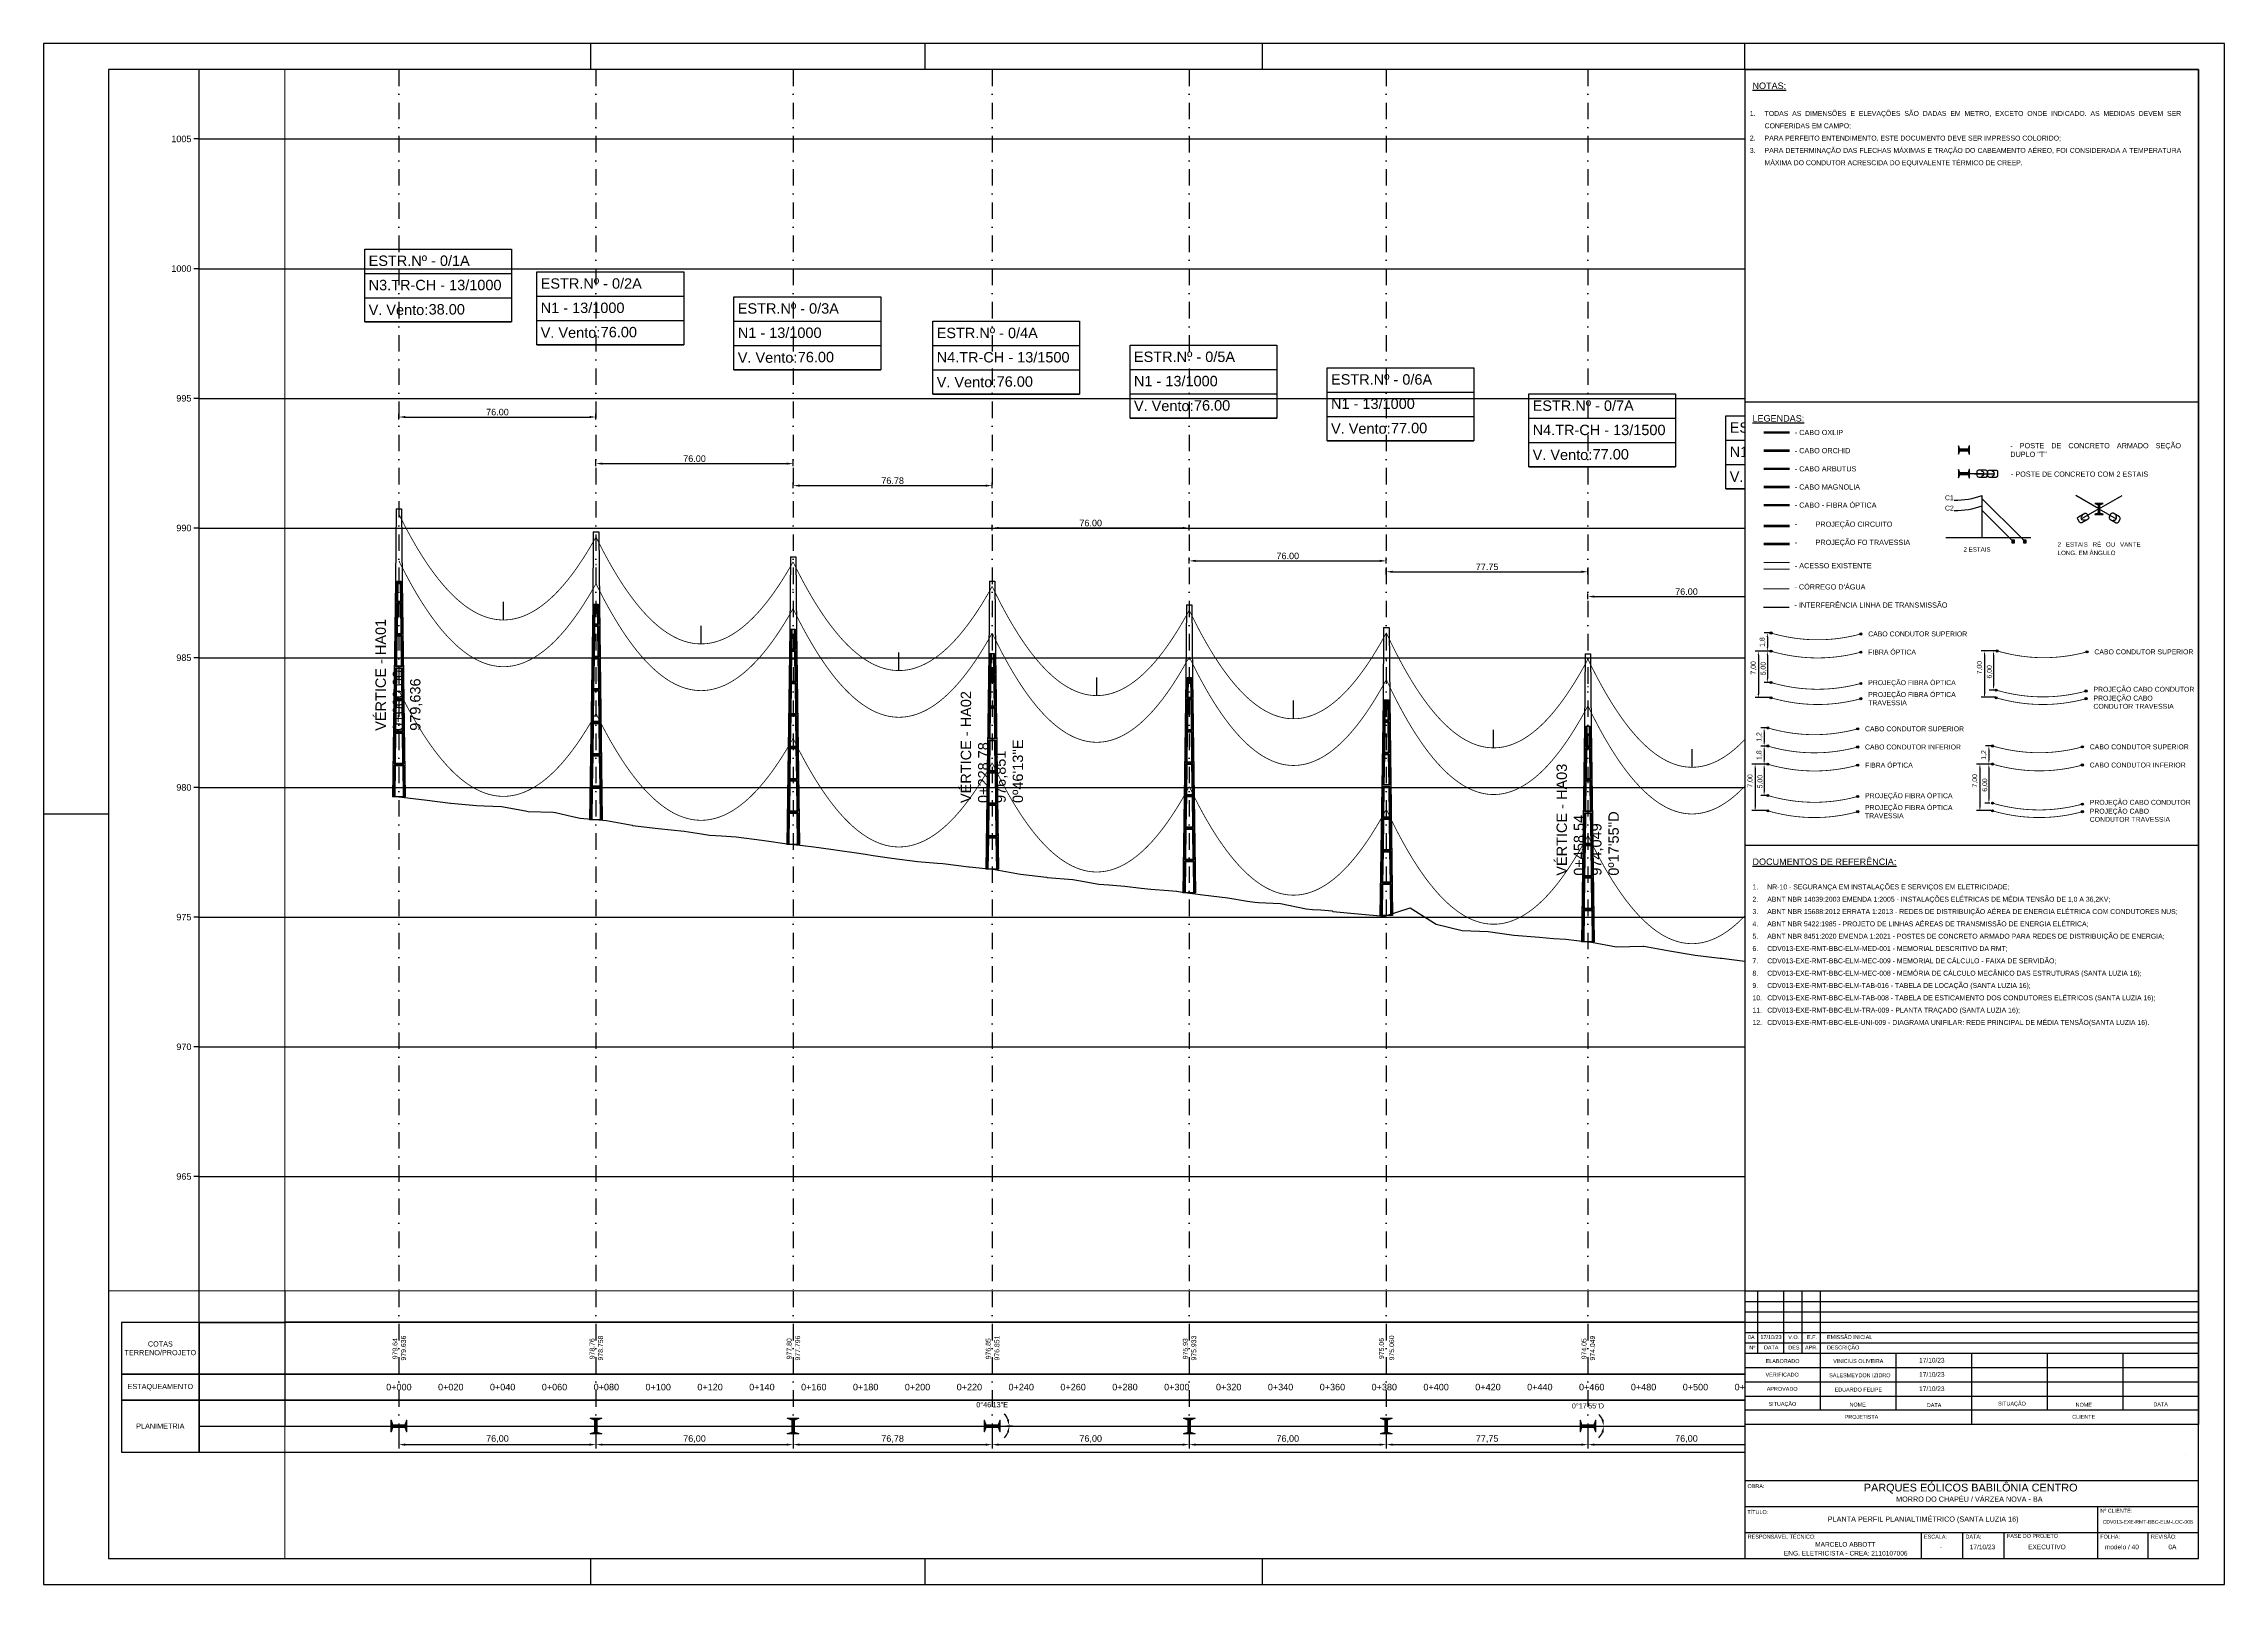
# Paper-space layout 'modelo' of a CAD drawing. Header units: metres, sheet in millimetres. Extents: x -533 to 308, y 237 to 831.
# The model-space entities are those that its viewports show. They can reach past a viewport. Long polylines and large blocks are cut down to what shows.
import ezdxf
from ezdxf.enums import TextEntityAlignment as Align

# ---------------------------------------------------------------- set-up
doc = ezdxf.new("R2010")
doc.units = ezdxf.units.M
doc.set_wipeout_variables(frame=1)
doc.header["$PDMODE"] = 2
doc.linetypes.add('DASHDOT', pattern=[25.4, 12.7, -6.35, 0, -6.35])
for name, color, linetype in [('BLOCO POSTE', 8, 'Continuous'), ('CA GOLDENTURF', 7, 'Continuous'), ('Cabeçalho', 7, 'Continuous'), ('CON-EOL - PROJEÇÃO FO TRAV', 95, 'Continuous'), ('CON-EOL- CA ORCHID', 240, 'Continuous'), ('CON-EOL- CA OXLIP', 140, 'Continuous'), ('CON-EOL- ESTAI', 7, 'Continuous'), ('CON-EOL- FO', 101, 'Continuous'), ('CON-EOL- POSTE', 7, 'Continuous'), ('CON-EOL- PROJEÇÃO', 22, 'Continuous'), ('CON-LTs-EXISTENTES', 180, 'Continuous'), ('CON_CARIMBO', 250, 'Continuous'), ('cotas', 7, 'Continuous'), ('EsquemáticoAlinhamento', 7, 'Continuous'), ('ESTRADAS', 31, 'Continuous'), ('Grade', 9, 'Continuous'), ('Ind.Rot', 8, 'DASHDOT'), ('Modelo_CotaTerreno_Perfil', 7, 'Continuous'), ('Modelo_Perfil', 252, 'Continuous'), ('Modelo_Texto_Estacas', 7, 'Continuous'), ('Modelo_Texto_Geral', 7, 'Continuous'), ('Perfil - Caixa', 251, 'Continuous'), ('Perfil - Estaca', 7, 'Continuous'), ('Perfil - Texto Geral', 7, 'Continuous'), ('Poste', 7, 'Continuous'), ('POSTE DT', 7, 'Continuous'), ('Poste Perfil', 251, 'Continuous')]:
    doc.layers.add(name, color=color, linetype=linetype)
doc.layers.add('CON-EOL- TEXTO', color=7, linetype='Continuous', lineweight=9)
doc.styles.add('Arial', font='arial.ttf')
doc.styles.add('R80', font='arial.ttf', dxfattribs={"height": 2})
doc.styles.add('SIMM-PADRÃO_(TXT)', font='arial.ttf', dxfattribs={"height": 2})
doc.styles.add('ST15', font='arial.ttf', dxfattribs={"height": 1.5})
doc.styles.get("Standard").update_dxf_attribs({"font": 'arial.ttf'})
doc.dimstyles.new('Copy of ISO-25', dxfattribs={"dimtxt": 2, "dimasz": 2.5, "dimexe": 1.25, "dimexo": 0.625, "dimtad": 1, "dimlfac": 0.1, "dimzin": 9, "dimtxsty": 'Standard', "dimcen": 2.5, "dimaunit": 1, "dimadec": 4, "dimazin": 3, "dimtfac": 1, "dimtmove": 0, "dimatfit": 3, "dimarcsym": 0})
doc.dimstyles.new('ISO-25', dxfattribs={"dimtxt": 2.5, "dimasz": 2.5, "dimexe": 1.25, "dimexo": 0.625, "dimtad": 1, "dimzin": 1, "dimtxsty": 'Standard', "dimcen": 2.5, "dimaunit": 1, "dimadec": 3, "dimazin": 3, "dimtfac": 1, "dimtmove": 0, "dimatfit": 3, "dimfxlon": 1, "dimarcsym": 0})

# ---------------------------------------------------------------- blocks, each defined once
blk = doc.blocks.new('POSTE DE CONCRETO ARMADO SEÇÃO DUPLO T')
at = {"layer": 'Poste Perfil', "ltscale": 3, "transparency": 33554687}
h = blk.add_hatch(color=256, dxfattribs=at)
h.dxf.hatch_style = 1
h.paths.add_polyline_path([(0.25, -1.09), (0.25, 1.09), (1.05, 1.37), (1.05, 1.44), (-1.06, 1.44), (-1.06, 1.37), (-0.25, 1.09), (-0.25, -1.09), (-1.06, -1.37), (-1.06, -1.44), (1.05, -1.44), (1.05, -1.37)])
at = {"layer": 'BLOCO POSTE', "color": 18, "true_color": 0x000000}
for p, q in [((1.05, 1.44), (-1.06, 1.44)), ((-1.06, 1.44), (-1.06, 1.37)), ((-1.06, 1.37), (-0.25, 1.09)), ((-0.25, 1.09), (-0.25, -1.09)), ((0, 0), (0, 0)), ((0.25, 1.09), (1.05, 1.37)), ((0.25, -1.09), (0.25, 1.09)), ((1.05, 1.37), (1.05, 1.44)), ((-0.25, -1.09), (-1.06, -1.37)), ((-1.06, -1.37), (-1.06, -1.44)), ((-1.06, -1.44), (1.05, -1.44)), ((1.05, -1.37), (0.25, -1.09)), ((0.25, -1.09), (0.25, -1.09)), ((1.05, -1.44), (1.05, -1.37))]:
    blk.add_line(p, q, dxfattribs=at)
blk = doc.blocks.new('Estai')
at = {"layer": 'CON-EOL- ESTAI'}
for p, q in [((743.14, 156.19, 1255.42), (750.86, 156.19, 1255.42)), ((748.11, 156.83, 1255.42), (748.1, 155.54, 1255.42)), ((748.74, 154.89, 1255.42), (751.54, 154.89, 1255.42)), ((751.54, 157.47, 1255.42), (748.75, 157.47, 1255.42)), ((752.18, 155.53, 1255.42), (752.18, 156.82, 1255.42))]:
    blk.add_line(p, q, dxfattribs=at)
for centre, major_axis, start_param, end_param in [((748.75, 155.54, 1255.42), (0.454, -0.455), 3.926991, 5.497787), ((748.75, 156.83, 1255.42), (0.454, -0.455), 2.356194, 3.926991), ((749.89, 156.19, 1255.42), (0.68, -0.682), -0.785398, 2.356194), ((751.54, 156.83, 1255.42), (-0.455, -0.454), 2.356194, 3.926991), ((751.54, 155.53, 1255.42), (-0.455, -0.454), 0.785398, 2.356194)]:
    blk.add_ellipse(centre, major_axis=major_axis, ratio=1, start_param=start_param, end_param=end_param, dxfattribs=at)
blk = doc.blocks.new('Carimbo Babilonia')
h = blk.add_hatch(color=256)
h.dxf.hatch_style = 1
h.paths.add_polyline_path([(759.02, 402.6), (759.02, 401.6), (760.02, 401.6), (760.02, 402.6)])
h = blk.add_hatch(color=256)
h.dxf.hatch_style = 1
h.paths.add_polyline_path([(763.54, 402.6), (763.54, 401.6), (764.54, 401.6), (764.54, 402.6)])
at = {"linetype": 'Continuous'}
h = blk.add_hatch(color=256, dxfattribs=at)
h.dxf.hatch_style = 1
edge = h.paths.add_edge_path()
edge.add_arc((666.14, 366.77), 0.417, 0, 360)
h = blk.add_hatch(color=256, dxfattribs=at)
h.dxf.hatch_style = 1
edge = h.paths.add_edge_path()
edge.add_arc((700.81, 366.41), 0.417, 0, 360)
h = blk.add_hatch(color=256, dxfattribs=at)
h.dxf.hatch_style = 1
edge = h.paths.add_edge_path()
edge.add_arc((666.14, 359.77), 0.417, 0, 360)
h = blk.add_hatch(color=256, dxfattribs=at)
h.dxf.hatch_style = 1
edge = h.paths.add_edge_path()
edge.add_arc((700.81, 359.41), 0.417, 0, 360)
h = blk.add_hatch(color=256, dxfattribs=at)
h.dxf.hatch_style = 1
edge = h.paths.add_edge_path()
edge.add_arc((753.36, 359.87), 0.417, 0, 360)
h = blk.add_hatch(color=256, dxfattribs=at)
h.dxf.hatch_style = 1
edge = h.paths.add_edge_path()
edge.add_arc((788.03, 359.5), 0.417, 0, 360)
h = blk.add_hatch(color=256, dxfattribs=at)
h.dxf.hatch_style = 1
edge = h.paths.add_edge_path()
edge.add_arc((666.14, 347.7), 0.417, 0, 360)
h = blk.add_hatch(color=256, dxfattribs=at)
h.dxf.hatch_style = 1
edge = h.paths.add_edge_path()
edge.add_arc((700.81, 347.33), 0.417, 0, 360)
h = blk.add_hatch(color=256, dxfattribs=at)
h.dxf.hatch_style = 1
edge = h.paths.add_edge_path()
edge.add_arc((752.99, 344.76), 0.417, 0, 360)
h = blk.add_hatch(color=256, dxfattribs=at)
h.dxf.hatch_style = 1
edge = h.paths.add_edge_path()
edge.add_arc((666.14, 341.81), 0.417, 0, 360)
h = blk.add_hatch(color=256, dxfattribs=at)
h.dxf.hatch_style = 1
edge = h.paths.add_edge_path()
edge.add_arc((700.81, 341.45), 0.417, 0, 360)
h = blk.add_hatch(color=256, dxfattribs=at)
h.dxf.hatch_style = 1
edge = h.paths.add_edge_path()
edge.add_arc((752.99, 341.81), 0.417, 0, 360)
h = blk.add_hatch(color=256, dxfattribs=at)
h.dxf.hatch_style = 1
edge = h.paths.add_edge_path()
edge.add_arc((787.66, 344.39), 0.417, 0, 360)
h = blk.add_hatch(color=256, dxfattribs=at)
h.dxf.hatch_style = 1
edge = h.paths.add_edge_path()
edge.add_arc((787.66, 341.45), 0.417, 0, 360)
h = blk.add_hatch(color=256, dxfattribs=at)
h.dxf.hatch_style = 1
h.paths.add_polyline_path([(665.33, 330.19, 1), (664.49, 330.19, 1)])
h = blk.add_hatch(color=256, dxfattribs=at)
h.dxf.hatch_style = 1
h.paths.add_polyline_path([(699.99, 329.82, 1), (699.16, 329.82, 1)])
h = blk.add_hatch(color=256, dxfattribs=at)
h.dxf.hatch_style = 1
edge = h.paths.add_edge_path()
edge.add_arc((664.91, 323.19), 0.417, 0, 360)
h = blk.add_hatch(color=256, dxfattribs=at)
h.dxf.hatch_style = 1
edge = h.paths.add_edge_path()
edge.add_arc((699.58, 322.82), 0.417, 0, 360)
h = blk.add_hatch(color=256, dxfattribs=at)
h.dxf.hatch_style = 1
h.paths.add_polyline_path([(751.99, 323.24, 1), (751.16, 323.24, 1)])
h = blk.add_hatch(color=256, dxfattribs=at)
h.dxf.hatch_style = 1
h.paths.add_polyline_path([(786.66, 322.87, 1), (785.83, 322.87, 1)])
h = blk.add_hatch(color=256, dxfattribs=at)
h.dxf.hatch_style = 1
edge = h.paths.add_edge_path()
edge.add_arc((664.91, 316.19), 0.417, 0, 360)
h = blk.add_hatch(color=256, dxfattribs=at)
h.dxf.hatch_style = 1
edge = h.paths.add_edge_path()
edge.add_arc((699.58, 315.82), 0.417, 0, 360)
h = blk.add_hatch(color=256, dxfattribs=at)
h.dxf.hatch_style = 1
edge = h.paths.add_edge_path()
edge.add_arc((751.57, 316.24), 0.417, 0, 360)
h = blk.add_hatch(color=256, dxfattribs=at)
h.dxf.hatch_style = 1
edge = h.paths.add_edge_path()
edge.add_arc((786.24, 315.87), 0.417, 0, 360)
h = blk.add_hatch(color=256, dxfattribs=at)
h.dxf.hatch_style = 1
edge = h.paths.add_edge_path()
edge.add_arc((664.91, 304.12), 0.417, 0, 360)
h = blk.add_hatch(color=256, dxfattribs=at)
h.dxf.hatch_style = 1
edge = h.paths.add_edge_path()
edge.add_arc((699.58, 303.75), 0.417, 0, 360)
h = blk.add_hatch(color=256, dxfattribs=at)
h.dxf.hatch_style = 1
edge = h.paths.add_edge_path()
edge.add_arc((664.91, 298.23), 0.417, 0, 360)
h = blk.add_hatch(color=256, dxfattribs=at)
h.dxf.hatch_style = 1
edge = h.paths.add_edge_path()
edge.add_arc((699.58, 297.87), 0.417, 0, 360)
h = blk.add_hatch(color=256, dxfattribs=at)
h.dxf.hatch_style = 1
edge = h.paths.add_edge_path()
edge.add_arc((751.56, 301.17), 0.417, 0, 360)
h = blk.add_hatch(color=256, dxfattribs=at)
h.dxf.hatch_style = 1
edge = h.paths.add_edge_path()
edge.add_arc((751.56, 298.23), 0.417, 0, 360)
h = blk.add_hatch(color=256, dxfattribs=at)
h.dxf.hatch_style = 1
edge = h.paths.add_edge_path()
edge.add_arc((786.22, 300.81), 0.417, 0, 360)
h = blk.add_hatch(color=256, dxfattribs=at)
h.dxf.hatch_style = 1
edge = h.paths.add_edge_path()
edge.add_arc((786.22, 297.87), 0.417, 0, 360)
at = {"color": 1}
blk.add_line((656, 584), (656, 594), dxfattribs=at)
for p, q in [((747.62, 403.57), (747.62, 419.77)), ((747.62, 418.52), (762.57, 403.57)), ((747.62, 414), (758.05, 403.57)), ((733.57, 403.57), (766.36, 403.57)), ((758.05, 403.57), (759.02, 402.6)), ((762.57, 403.57), (763.54, 402.6))]:
    blk.add_line(p, q)
at = {"ltscale": 3}
for p, q in [((665.51, 366.78), (663.49, 366.78)), ((665.51, 366.78), (663.49, 366.78)), ((665.51, 366.78), (663.49, 366.78)), ((664.74, 365.28), (664.74, 361.28)), ((665.51, 359.78), (660.02, 359.78)), ((661.27, 358.28), (661.27, 343.2)), ((665.51, 359.78), (663.49, 359.78)), ((664.74, 358.28), (664.74, 349.21)), ((752.74, 359.87), (747.24, 359.87)), ((748.49, 358.37), (748.49, 343.3)), ((752.74, 359.87), (750.71, 359.87)), ((751.96, 358.37), (751.96, 346.42)), ((665.51, 347.71), (663.49, 347.71)), ((665.51, 347.71), (663.49, 347.71)), ((665.51, 347.71), (663.49, 347.71)), ((665.51, 341.95), (660.02, 341.95)), ((752.74, 342.04), (747.24, 342.04)), ((752.37, 344.76), (750.34, 344.76)), ((752.37, 344.76), (750.34, 344.76)), ((752.37, 344.76), (750.34, 344.76)), ((664.28, 330.2), (662.26, 330.2)), ((664.28, 330.2), (662.26, 330.2)), ((664.28, 330.2), (662.26, 330.2)), ((664.28, 330.2), (662.26, 330.2)), ((663.51, 328.7), (663.51, 324.7)), ((664.28, 323.2), (662.26, 323.2)), ((663.51, 321.7), (663.51, 317.7)), ((750.95, 323.24), (748.92, 323.24)), ((750.95, 323.24), (748.92, 323.24)), ((750.95, 323.24), (748.92, 323.24)), ((750.95, 323.24), (748.92, 323.24)), ((750.17, 321.74), (750.17, 317.74)), ((664.28, 316.2), (658.79, 316.2)), ((660.04, 314.7), (660.04, 299.62)), ((664.28, 316.2), (662.26, 316.2)), ((663.51, 314.7), (663.51, 305.62)), ((750.95, 316.24), (745.46, 316.24)), ((746.71, 314.74), (746.71, 299.67)), ((750.95, 316.24), (748.92, 316.24)), ((750.95, 316.24), (748.92, 316.24)), ((750.17, 314.74), (750.17, 302.73)), ((664.28, 304.12), (662.26, 304.12)), ((664.28, 304.12), (662.26, 304.12)), ((664.28, 304.12), (662.26, 304.12)), ((664.28, 298.37), (658.79, 298.37)), ((750.95, 298.41), (745.46, 298.41)), ((750.58, 301.13), (748.55, 301.13)), ((750.58, 301.13), (748.55, 301.13)), ((750.58, 301.13), (748.55, 301.13))]:
    blk.add_line(p, q, dxfattribs=at)
at = {"color": 140, "const_width": 1}
blk.add_lwpolyline([(663.33, 444.07), (673.33, 444.07)], dxfattribs=at)
at = {"color": 240, "const_width": 1}
blk.add_lwpolyline([(663.33, 437.07), (673.33, 437.07)], dxfattribs=at)
at = {"color": 144, "const_width": 1}
blk.add_lwpolyline([(663.33, 430.07), (673.33, 430.07)], dxfattribs=at)
at = {"color": 210, "const_width": 1}
blk.add_lwpolyline([(663.33, 423.07), (673.33, 423.07)], dxfattribs=at)
at = {"color": 101, "const_width": 1}
blk.add_lwpolyline([(663.33, 416.07), (673.33, 416.07)], dxfattribs=at)
at = {"color": 22, "const_width": 1}
blk.add_lwpolyline([(663.33, 408.05), (673.33, 408.05)], dxfattribs=at)
for points in [[(759.02, 401.6), (760.02, 401.6), (760.02, 402.6), (759.02, 402.6)], [(763.54, 401.6), (764.54, 401.6), (764.54, 402.6), (763.54, 402.6)]]:
    blk.add_lwpolyline(points, close=True)
at = {"flags": 128}
blk.add_lwpolyline([(811.5, 20), (811.5, 10)], dxfattribs=at)
at = {"linetype": 'Continuous'}
for centre in [(666.14, 366.77), (700.81, 366.41), (666.14, 359.77), (700.81, 359.41), (753.36, 359.87), (788.03, 359.5), (666.14, 347.7), (700.81, 347.33), (752.99, 344.76), (666.14, 341.81), (700.81, 341.45), (752.99, 341.81), (787.66, 344.39), (787.66, 341.45), (664.91, 330.19), (699.58, 329.82), (664.91, 323.19), (699.58, 322.82), (751.57, 323.24), (786.24, 322.87), (664.91, 316.19), (699.58, 315.82), (751.57, 316.24), (786.24, 315.87), (664.91, 304.12), (699.58, 303.75), (664.91, 298.23), (699.58, 297.87), (751.56, 301.17), (751.56, 298.23), (786.22, 300.81), (786.22, 297.87)]:
    blk.add_circle(centre, 0.417, dxfattribs=at)
at = {"color": 94}
for centre in [(736.67, 451.9), (736.67, 447.92)]:
    blk.add_arc(centre, 33.94, 270.28937, 288.82051, dxfattribs=at)
at = {"ltscale": 3}
for points in [[(664.49, 365.28), (664.99, 365.28), (664.74, 366.78)], [(661.02, 358.28), (661.52, 358.28), (661.27, 359.78)], [(664.49, 361.28), (664.99, 361.28), (664.74, 359.78)], [(664.49, 358.28), (664.99, 358.28), (664.74, 359.78)], [(748.24, 358.37), (748.74, 358.37), (748.49, 359.87)], [(751.71, 358.37), (752.21, 358.37), (751.96, 359.87)], [(664.49, 349.21), (664.99, 349.21), (664.74, 347.71)], [(751.71, 346.42), (752.21, 346.42), (751.96, 344.86)], [(661.02, 343.2), (661.52, 343.2), (661.27, 341.7)], [(748.24, 343.3), (748.74, 343.3), (748.49, 341.8)], [(663.26, 328.7), (663.76, 328.7), (663.51, 330.2)], [(663.26, 324.7), (663.76, 324.7), (663.51, 323.2)], [(663.26, 321.7), (663.76, 321.7), (663.51, 323.2)], [(749.92, 321.74), (750.42, 321.74), (750.17, 323.24)], [(659.79, 314.7), (660.29, 314.7), (660.04, 316.2)], [(663.26, 317.7), (663.76, 317.7), (663.51, 316.2)], [(663.26, 314.7), (663.76, 314.7), (663.51, 316.2)], [(746.46, 314.74), (746.96, 314.74), (746.71, 316.24)], [(749.92, 317.74), (750.42, 317.74), (750.17, 316.24)], [(749.92, 314.74), (750.42, 314.74), (750.17, 316.24)], [(663.26, 305.62), (663.76, 305.62), (663.51, 304.12)], [(659.79, 299.62), (660.29, 299.62), (660.04, 298.12)], [(746.46, 299.67), (746.96, 299.67), (746.71, 298.17)], [(749.92, 302.73), (750.42, 302.73), (750.17, 301.23)]]:
    blk.add_solid(points, dxfattribs=at)
at = {"layer": 'CON-EOL - PROJEÇÃO FO TRAV'}
for points, const_width in [([(663.33, 401.05), (673.33, 401.05)], 1), ([(666.14, 341.81), (666.88, 341.6), (667.61, 341.4), (668.35, 341.21), (669.09, 341.03), (669.83, 340.86), (670.56, 340.69), (671.3, 340.53), (672.04, 340.39), (672.78, 340.25), (673.51, 340.12), (674.25, 340), (674.99, 339.88), (675.73, 339.78), (676.46, 339.68), (677.2, 339.6), (677.94, 339.52), (678.68, 339.45), (679.41, 339.39), (680.15, 339.34), (680.89, 339.3), (681.63, 339.26), (682.37, 339.24), (683.1, 339.22), (683.84, 339.21), (684.58, 339.21), (685.32, 339.22), (686.05, 339.24), (686.79, 339.27), (687.53, 339.3), (688.27, 339.35), (689, 339.4), (689.74, 339.47), (690.48, 339.54), (691.22, 339.62), (691.95, 339.7), (692.69, 339.8), (693.43, 339.91), (694.17, 340.02), (694.9, 340.15), (695.64, 340.28), (696.38, 340.42), (697.12, 340.57), (697.86, 340.73), (698.59, 340.89), (699.33, 341.07), (700.07, 341.26), (700.81, 341.45)], 0.3), ([(752.99, 341.81), (753.73, 341.6), (754.47, 341.4), (755.2, 341.21), (755.94, 341.03), (756.68, 340.86), (757.42, 340.69), (758.15, 340.53), (758.89, 340.39), (759.63, 340.25), (760.37, 340.12), (761.11, 340), (761.84, 339.88), (762.58, 339.78), (763.32, 339.68), (764.06, 339.6), (764.79, 339.52), (765.53, 339.45), (766.27, 339.39), (767.01, 339.34), (767.74, 339.3), (768.48, 339.26), (769.22, 339.24), (769.96, 339.22), (770.69, 339.21), (771.43, 339.21), (772.17, 339.22), (772.91, 339.24), (773.64, 339.27), (774.38, 339.3), (775.12, 339.35), (775.86, 339.4), (776.6, 339.47), (777.33, 339.54), (778.07, 339.62), (778.81, 339.7), (779.55, 339.8), (780.28, 339.91), (781.02, 340.02), (781.76, 340.15), (782.5, 340.28), (783.23, 340.42), (783.97, 340.57), (784.71, 340.73), (785.45, 340.89), (786.18, 341.07), (786.92, 341.26), (787.66, 341.45)], 0.3), ([(664.91, 298.23), (665.65, 298.02), (666.39, 297.82), (667.12, 297.63), (667.86, 297.45), (668.6, 297.27), (669.34, 297.11), (670.07, 296.95), (670.81, 296.8), (671.55, 296.67), (672.29, 296.53), (673.02, 296.41), (673.76, 296.3), (674.5, 296.2), (675.24, 296.1), (675.97, 296.01), (676.71, 295.94), (677.45, 295.87), (678.19, 295.81), (678.92, 295.76), (679.66, 295.71), (680.4, 295.68), (681.14, 295.65), (681.88, 295.64), (682.61, 295.63), (683.35, 295.63), (684.09, 295.64), (684.83, 295.66), (685.56, 295.69), (686.3, 295.72), (687.04, 295.77), (687.78, 295.82), (688.51, 295.88), (689.25, 295.95), (689.99, 296.03), (690.73, 296.12), (691.46, 296.22), (692.2, 296.33), (692.94, 296.44), (693.68, 296.56), (694.41, 296.7), (695.15, 296.84), (695.89, 296.99), (696.63, 297.15), (697.36, 297.31), (698.1, 297.49), (698.84, 297.67), (699.58, 297.87)], 0.3), ([(751.56, 298.23), (752.29, 298.02), (753.03, 297.82), (753.77, 297.63), (754.51, 297.45), (755.24, 297.27), (755.98, 297.11), (756.72, 296.95), (757.46, 296.8), (758.2, 296.67), (758.93, 296.53), (759.67, 296.41), (760.41, 296.3), (761.15, 296.2), (761.88, 296.1), (762.62, 296.01), (763.36, 295.94), (764.1, 295.87), (764.83, 295.81), (765.57, 295.76), (766.31, 295.71), (767.05, 295.68), (767.78, 295.65), (768.52, 295.64), (769.26, 295.63), (770, 295.63), (770.73, 295.64), (771.47, 295.66), (772.21, 295.69), (772.95, 295.72), (773.69, 295.77), (774.42, 295.82), (775.16, 295.88), (775.9, 295.95), (776.64, 296.03), (777.37, 296.12), (778.11, 296.22), (778.85, 296.33), (779.59, 296.44), (780.32, 296.56), (781.06, 296.7), (781.8, 296.84), (782.54, 296.99), (783.27, 297.15), (784.01, 297.31), (784.75, 297.49), (785.49, 297.67), (786.22, 297.87)], 0.3)]:
    blk.add_lwpolyline(points, dxfattribs=dict(at, const_width=const_width))
at = {"layer": 'CON-EOL- CA OXLIP', "const_width": 0.3}
for points in [[(666.14, 366.77), (666.88, 366.56), (667.61, 366.36), (668.35, 366.17), (669.09, 365.99), (669.83, 365.81), (670.56, 365.65), (671.3, 365.49), (672.04, 365.34), (672.78, 365.2), (673.51, 365.07), (674.25, 364.95), (674.99, 364.84), (675.73, 364.73), (676.46, 364.64), (677.2, 364.55), (677.94, 364.47), (678.68, 364.41), (679.41, 364.35), (680.15, 364.29), (680.89, 364.25), (681.63, 364.22), (682.37, 364.19), (683.1, 364.18), (683.84, 364.17), (684.58, 364.17), (685.32, 364.18), (686.05, 364.2), (686.79, 364.22), (687.53, 364.26), (688.27, 364.31), (689, 364.36), (689.74, 364.42), (690.48, 364.49), (691.22, 364.57), (691.95, 364.66), (692.69, 364.76), (693.43, 364.86), (694.17, 364.98), (694.9, 365.1), (695.64, 365.23), (696.38, 365.38), (697.12, 365.52), (697.86, 365.68), (698.59, 365.85), (699.33, 366.03), (700.07, 366.21), (700.81, 366.41)], [(753.36, 359.87), (754.1, 359.66), (754.84, 359.46), (755.57, 359.27), (756.31, 359.08), (757.05, 358.91), (757.79, 358.74), (758.52, 358.59), (759.26, 358.44), (760, 358.3), (760.74, 358.17), (761.47, 358.05), (762.21, 357.94), (762.95, 357.83), (763.69, 357.74), (764.42, 357.65), (765.16, 357.57), (765.9, 357.5), (766.64, 357.44), (767.38, 357.39), (768.11, 357.35), (768.85, 357.31), (769.59, 357.29), (770.33, 357.27), (771.06, 357.26), (771.8, 357.27), (772.54, 357.28), (773.28, 357.29), (774.01, 357.32), (774.75, 357.36), (775.49, 357.4), (776.23, 357.46), (776.96, 357.52), (777.7, 357.59), (778.44, 357.67), (779.18, 357.76), (779.91, 357.85), (780.65, 357.96), (781.39, 358.08), (782.13, 358.2), (782.87, 358.33), (783.6, 358.47), (784.34, 358.62), (785.08, 358.78), (785.82, 358.95), (786.55, 359.12), (787.29, 359.31), (788.03, 359.5)], [(664.91, 330.19), (665.65, 329.98), (666.39, 329.78), (667.12, 329.59), (667.86, 329.4), (668.6, 329.23), (669.34, 329.06), (670.07, 328.91), (670.81, 328.76), (671.55, 328.62), (672.29, 328.49), (673.02, 328.37), (673.76, 328.26), (674.5, 328.15), (675.24, 328.06), (675.97, 327.97), (676.71, 327.89), (677.45, 327.82), (678.19, 327.76), (678.92, 327.71), (679.66, 327.67), (680.4, 327.64), (681.14, 327.61), (681.88, 327.59), (682.61, 327.59), (683.35, 327.59), (684.09, 327.6), (684.83, 327.62), (685.56, 327.64), (686.3, 327.68), (687.04, 327.72), (687.78, 327.78), (688.51, 327.84), (689.25, 327.91), (689.99, 327.99), (690.73, 328.08), (691.46, 328.18), (692.2, 328.28), (692.94, 328.4), (693.68, 328.52), (694.41, 328.65), (695.15, 328.79), (695.89, 328.94), (696.63, 329.1), (697.36, 329.27), (698.1, 329.44), (698.84, 329.63), (699.58, 329.82)], [(664.91, 323.19), (665.65, 322.98), (666.39, 322.78), (667.12, 322.59), (667.86, 322.4), (668.6, 322.23), (669.34, 322.06), (670.07, 321.91), (670.81, 321.76), (671.55, 321.62), (672.29, 321.49), (673.02, 321.37), (673.76, 321.26), (674.5, 321.15), (675.24, 321.06), (675.97, 320.97), (676.71, 320.89), (677.45, 320.82), (678.19, 320.76), (678.92, 320.71), (679.66, 320.67), (680.4, 320.64), (681.14, 320.61), (681.88, 320.59), (682.61, 320.59), (683.35, 320.59), (684.09, 320.6), (684.83, 320.62), (685.56, 320.64), (686.3, 320.68), (687.04, 320.72), (687.78, 320.78), (688.51, 320.84), (689.25, 320.91), (689.99, 320.99), (690.73, 321.08), (691.46, 321.18), (692.2, 321.28), (692.94, 321.4), (693.68, 321.52), (694.41, 321.65), (695.15, 321.79), (695.89, 321.94), (696.63, 322.1), (697.36, 322.27), (698.1, 322.44), (698.84, 322.63), (699.58, 322.82)], [(751.57, 323.24), (752.31, 323.03), (753.05, 322.83), (753.79, 322.63), (754.53, 322.45), (755.26, 322.28), (756, 322.11), (756.74, 321.96), (757.48, 321.81), (758.21, 321.67), (758.95, 321.54), (759.69, 321.42), (760.43, 321.3), (761.16, 321.2), (761.9, 321.11), (762.64, 321.02), (763.38, 320.94), (764.11, 320.87), (764.85, 320.81), (765.59, 320.76), (766.33, 320.72), (767.06, 320.68), (767.8, 320.66), (768.54, 320.64), (769.28, 320.63), (770.02, 320.63), (770.75, 320.64), (771.49, 320.66), (772.23, 320.69), (772.97, 320.73), (773.7, 320.77), (774.44, 320.82), (775.18, 320.89), (775.92, 320.96), (776.65, 321.04), (777.39, 321.13), (778.13, 321.22), (778.87, 321.33), (779.6, 321.44), (780.34, 321.57), (781.08, 321.7), (781.82, 321.84), (782.55, 321.99), (783.29, 322.15), (784.03, 322.32), (784.77, 322.49), (785.51, 322.68), (786.24, 322.87)], [(751.57, 316.24), (752.31, 316.03), (753.05, 315.83), (753.79, 315.63), (754.53, 315.45), (755.26, 315.28), (756, 315.11), (756.74, 314.96), (757.48, 314.81), (758.21, 314.67), (758.95, 314.54), (759.69, 314.42), (760.43, 314.3), (761.16, 314.2), (761.9, 314.11), (762.64, 314.02), (763.38, 313.94), (764.11, 313.87), (764.85, 313.81), (765.59, 313.76), (766.33, 313.72), (767.06, 313.68), (767.8, 313.66), (768.54, 313.64), (769.28, 313.63), (770.02, 313.63), (770.75, 313.64), (771.49, 313.66), (772.23, 313.69), (772.97, 313.73), (773.7, 313.77), (774.44, 313.82), (775.18, 313.89), (775.92, 313.96), (776.65, 314.04), (777.39, 314.13), (778.13, 314.22), (778.87, 314.33), (779.6, 314.44), (780.34, 314.57), (781.08, 314.7), (781.82, 314.84), (782.55, 314.99), (783.29, 315.15), (784.03, 315.32), (784.77, 315.49), (785.51, 315.68), (786.24, 315.87)]]:
    blk.add_lwpolyline(points, dxfattribs=at)
at = {"layer": 'CON-EOL- FO', "color": 101, "linetype": 'Continuous', "const_width": 0.3}
for points in [[(666.14, 359.77), (666.88, 359.56), (667.61, 359.36), (668.35, 359.17), (669.09, 358.99), (669.83, 358.81), (670.56, 358.65), (671.3, 358.49), (672.04, 358.34), (672.78, 358.2), (673.51, 358.07), (674.25, 357.95), (674.99, 357.84), (675.73, 357.73), (676.46, 357.64), (677.2, 357.55), (677.94, 357.47), (678.68, 357.41), (679.41, 357.35), (680.15, 357.29), (680.89, 357.25), (681.63, 357.22), (682.37, 357.19), (683.1, 357.18), (683.84, 357.17), (684.58, 357.17), (685.32, 357.18), (686.05, 357.2), (686.79, 357.22), (687.53, 357.26), (688.27, 357.31), (689, 357.36), (689.74, 357.42), (690.48, 357.49), (691.22, 357.57), (691.95, 357.66), (692.69, 357.76), (693.43, 357.86), (694.17, 357.98), (694.9, 358.1), (695.64, 358.23), (696.38, 358.38), (697.12, 358.52), (697.86, 358.68), (698.59, 358.85), (699.33, 359.03), (700.07, 359.21), (700.81, 359.41)], [(664.91, 316.19), (665.65, 315.98), (666.39, 315.78), (667.12, 315.59), (667.86, 315.4), (668.6, 315.23), (669.34, 315.06), (670.07, 314.91), (670.81, 314.76), (671.55, 314.62), (672.29, 314.49), (673.02, 314.37), (673.76, 314.26), (674.5, 314.15), (675.24, 314.06), (675.97, 313.97), (676.71, 313.89), (677.45, 313.82), (678.19, 313.76), (678.92, 313.71), (679.66, 313.67), (680.4, 313.64), (681.14, 313.61), (681.88, 313.59), (682.61, 313.59), (683.35, 313.59), (684.09, 313.6), (684.83, 313.62), (685.56, 313.64), (686.3, 313.68), (687.04, 313.72), (687.78, 313.78), (688.51, 313.84), (689.25, 313.91), (689.99, 313.99), (690.73, 314.08), (691.46, 314.18), (692.2, 314.28), (692.94, 314.4), (693.68, 314.52), (694.41, 314.65), (695.15, 314.79), (695.89, 314.94), (696.63, 315.1), (697.36, 315.27), (698.1, 315.44), (698.84, 315.63), (699.58, 315.82)]]:
    blk.add_lwpolyline(points, dxfattribs=at)
at = {"layer": 'CON-EOL- PROJEÇÃO', "color": 22, "linetype": 'Continuous', "const_width": 0.3}
for points in [[(666.14, 347.7), (666.88, 347.49), (667.61, 347.29), (668.35, 347.1), (669.09, 346.91), (669.83, 346.74), (670.56, 346.58), (671.3, 346.42), (672.04, 346.27), (672.78, 346.13), (673.51, 346), (674.25, 345.88), (674.99, 345.77), (675.73, 345.66), (676.46, 345.57), (677.2, 345.48), (677.94, 345.4), (678.68, 345.33), (679.41, 345.27), (680.15, 345.22), (680.89, 345.18), (681.63, 345.15), (682.37, 345.12), (683.1, 345.1), (683.84, 345.1), (684.58, 345.1), (685.32, 345.11), (686.05, 345.13), (686.79, 345.15), (687.53, 345.19), (688.27, 345.23), (689, 345.29), (689.74, 345.35), (690.48, 345.42), (691.22, 345.5), (691.95, 345.59), (692.69, 345.69), (693.43, 345.79), (694.17, 345.91), (694.9, 346.03), (695.64, 346.16), (696.38, 346.3), (697.12, 346.45), (697.86, 346.61), (698.59, 346.78), (699.33, 346.96), (700.07, 347.14), (700.81, 347.33)], [(752.99, 344.76), (753.73, 344.55), (754.47, 344.35), (755.2, 344.15), (755.94, 343.97), (756.68, 343.8), (757.42, 343.63), (758.15, 343.48), (758.89, 343.33), (759.63, 343.19), (760.37, 343.06), (761.11, 342.94), (761.84, 342.83), (762.58, 342.72), (763.32, 342.63), (764.06, 342.54), (764.79, 342.46), (765.53, 342.39), (766.27, 342.33), (767.01, 342.28), (767.74, 342.24), (768.48, 342.2), (769.22, 342.18), (769.96, 342.16), (770.69, 342.15), (771.43, 342.16), (772.17, 342.17), (772.91, 342.18), (773.64, 342.21), (774.38, 342.25), (775.12, 342.29), (775.86, 342.35), (776.6, 342.41), (777.33, 342.48), (778.07, 342.56), (778.81, 342.65), (779.55, 342.74), (780.28, 342.85), (781.02, 342.96), (781.76, 343.09), (782.5, 343.22), (783.23, 343.36), (783.97, 343.51), (784.71, 343.67), (785.45, 343.84), (786.18, 344.01), (786.92, 344.2), (787.66, 344.39)], [(664.91, 304.12), (665.65, 303.91), (666.39, 303.71), (667.12, 303.52), (667.86, 303.33), (668.6, 303.16), (669.34, 302.99), (670.07, 302.84), (670.81, 302.69), (671.55, 302.55), (672.29, 302.42), (673.02, 302.3), (673.76, 302.19), (674.5, 302.08), (675.24, 301.99), (675.97, 301.9), (676.71, 301.82), (677.45, 301.75), (678.19, 301.69), (678.92, 301.64), (679.66, 301.6), (680.4, 301.56), (681.14, 301.54), (681.88, 301.52), (682.61, 301.51), (683.35, 301.52), (684.09, 301.53), (684.83, 301.54), (685.56, 301.57), (686.3, 301.61), (687.04, 301.65), (687.78, 301.71), (688.51, 301.77), (689.25, 301.84), (689.99, 301.92), (690.73, 302.01), (691.46, 302.1), (692.2, 302.21), (692.94, 302.33), (693.68, 302.45), (694.41, 302.58), (695.15, 302.72), (695.89, 302.87), (696.63, 303.03), (697.36, 303.2), (698.1, 303.37), (698.84, 303.56), (699.58, 303.75)], [(751.56, 301.17), (752.29, 300.96), (753.03, 300.76), (753.77, 300.57), (754.51, 300.39), (755.24, 300.22), (755.98, 300.05), (756.72, 299.89), (757.46, 299.75), (758.2, 299.61), (758.93, 299.48), (759.67, 299.36), (760.41, 299.24), (761.15, 299.14), (761.88, 299.04), (762.62, 298.96), (763.36, 298.88), (764.1, 298.81), (764.83, 298.75), (765.57, 298.7), (766.31, 298.66), (767.05, 298.62), (767.78, 298.6), (768.52, 298.58), (769.26, 298.57), (770, 298.57), (770.73, 298.58), (771.47, 298.6), (772.21, 298.63), (772.95, 298.67), (773.69, 298.71), (774.42, 298.76), (775.16, 298.83), (775.9, 298.9), (776.64, 298.98), (777.37, 299.06), (778.11, 299.16), (778.85, 299.27), (779.59, 299.38), (780.32, 299.51), (781.06, 299.64), (781.8, 299.78), (782.54, 299.93), (783.27, 300.09), (784.01, 300.26), (784.75, 300.43), (785.49, 300.62), (786.22, 300.81)]]:
    blk.add_lwpolyline(points, dxfattribs=at)
at = {"layer": 'CON-EOL- TEXTO', "linetype": 'Continuous', "lineweight": -3}
for q in [(783.7, 419.77), (801.55, 419.77)]:
    blk.add_line((792.63, 414.62), q, dxfattribs=at)
blk.add_solid([(799.92, 419.16), (800.2, 418.66), (801.55, 419.77)], dxfattribs=at)
at = {"layer": 'CON-LTs-EXISTENTES'}
blk.add_lwpolyline([(663.2, 376.78), (673.2, 376.78)], dxfattribs=at)
at = {"layer": 'CON_CARIMBO'}
for p, q in [((211, 584), (211, 594)), ((340, 584), (340, 594)), ((470, 584), (470, 594)), ((0, 297), (25, 297)), ((661, 113.23), (661, 89.11)), ((671, 113.23), (671, 89.11)), ((678.08, 113.23), (678.08, 89.11)), ((656, 89.11), (831, 89.11)), ((656, 40), (831, 40)), ((656, 30), (831, 30)), ((792, 30), (792, 20)), ((656, 20), (831, 20)), ((724, 20), (724, 10)), ((740, 20), (740, 10)), ((756, 20), (756, 10)), ((792, 20), (792, 10)), ((211, 0), (211, 10)), ((340, 0), (340, 10)), ((470, 0), (470, 10)), ((656, 10), (831, 10))]:
    blk.add_line(p, q, dxfattribs=at)
at = {"layer": 'CON_CARIMBO', "ltscale": 4}
for p, q in [((831, 455.78), (656, 455.78)), ((831, 284.84), (656, 284.84))]:
    blk.add_line(p, q, dxfattribs=at)
at = {"layer": 'CON_CARIMBO'}
for points in [[(0, 594), (0, 0), (841, 0), (841, 594)], [(25, 584), (25, 10), (831, 10), (831, 584)]]:
    blk.add_lwpolyline(points, close=True, dxfattribs=at)
for points in [[(656, 584), (656, 113.23)], [(656, 584), (831, 584)], [(831, 584), (831, 113.23)], [(656, 113.23), (656, 10)], [(656, 113.23), (831, 113.23)], [(685.17, 113.23), (685.17, 67.11)], [(831, 113.23), (831, 61.61)], [(656, 109.11), (831, 109.11)], [(656, 105.11), (831, 105.11)], [(656, 101.11), (831, 101.11)], [(656, 97.11), (831, 97.11)], [(656, 93.11), (831, 93.11)], [(714.33, 89.11), (714.33, 67.11)], [(743.5, 89.11), (743.5, 61.61)], [(772.67, 89.11), (772.67, 67.11)], [(801.83, 89.11), (801.83, 67.11)], [(831, 67.11), (831, 89.11)], [(656, 83.61), (831, 83.61)], [(656, 78.11), (831, 78.11)], [(656, 72.61), (831, 72.61)], [(831, 67.11), (656, 67.11)], [(831, 61.61), (656, 61.61)], [(831, 10), (831, 61.61)], [(826, 50.1), (826, 50.1)]]:
    blk.add_lwpolyline(points, dxfattribs=at)
at = {"layer": 'ESTRADAS', "color": 40, "lineweight": 5, "true_color": 0xffaa00}
for points in [[(673.33, 393.91), (663.33, 393.91)], [(673.33, 391.44), (663.33, 391.44)]]:
    blk.add_lwpolyline(points, dxfattribs=at)
at = {"layer": 'ESTRADAS', "color": 5, "lineweight": 5}
blk.add_lwpolyline([(663.2, 383.78), (673.2, 383.78)], dxfattribs=at)
at = {"layer": 'CON-EOL- ESTAI'}
for p in [(-2.59, 272.03, -1255.42), (1.49, 272.01, -1255.42)]:
    blk.add_blockref('Estai', p, dxfattribs=at)
at = {"layer": 'CON-EOL- ESTAI', "xscale": -1, "rotation": 30.00000000000006}
blk.add_blockref('Estai', (1514.3, 650.92, -1255.42), dxfattribs=at)
at = {"layer": 'CON-EOL- ESTAI', "rotation": 329.9999999999999}
blk.add_blockref('Estai', (70.95, 650.92, -1255.42), dxfattribs=at)
at = {"layer": 'CON-EOL- POSTE', "xscale": 1.48985857140911, "yscale": 1.48985857140911, "zscale": 1.48985857140911}
for p, rotation in [((740.54, 437.32, 456.18), 269.9999366249165), ((740.54, 428.22, 456.18), 269.9999366249165), ((792.63, 414.62, -165.77), 179.9999366249164)]:
    blk.add_blockref('POSTE DE CONCRETO ARMADO SEÇÃO DUPLO T', p, dxfattribs=dict(at, rotation=rotation))
for s, insert, char_height, width, attachment_point, style in [('- {\\A1;CABO OXLIP }', (675.33, 444.07), 2, 41.9352, 4, 'Arial'), ('- {\\A1;CABO ORCHID}', (675.33, 437.07), 2, 22.2972, 4, 'Arial'), ('\\pxqj;- POSTE DE CONCRETO ARMADO SEÇÃO DUPLO "T"', (758.43, 437.32, -1696.52), 2, 65.6443, 4, 'Arial'), ('- {\\A1;CABO ARBUTUS}', (675.33, 430.07), 2, 23.9848, 4, 'Arial'), ('\\pxqj;- POSTE DE CONCRETO COM 2 ESTAIS', (758.68, 428.02, -441.09), 2, 65.6443, 4, 'Arial'), ('- {\\A1;CABO MAGNOLIA}', (675.33, 423.07), 2, 25.8259, 4, 'Arial'), ('\\pxi-1,l1,t1;- CABO - FIBRA ÓPTICA', (675.33, 416.07), 2, 82.8991, 4, 'Arial'), ('\\pxi-1,l1;-^IPROJEÇÃO CIRCUITO', (675.33, 408.42), 2, 82.8991, 4, 'Arial'), ('\\pxi-1,l1;-^IPROJEÇÃO FO TRAVESSIA', (675.33, 401.42), 2, 82.8991, 4, 'Arial'), ('- ACESSO EXISTENTE', (675.33, 393.73), 2, 37.7029, 1, 'Arial'), ("- CÓRREGO D'ÁGUA", (675.2, 385.56), 2, 37.7029, 1, 'Arial'), ('- INTERFERÊNCIA LINHA DE TRANSMISSÃO', (675.2, 378.56), 2, 59.5177, 1, 'Arial'), ('FOLHA:', (793.16, 19.14), 1.5, 16.4488, 1, 'ST15'), ('REVISÃO:', (812.66, 19.14), 1.5, 16.4488, 1, 'ST15')]:
    blk.add_mtext(s, dxfattribs=dict(insert=insert, char_height=char_height, width=width, attachment_point=attachment_point, style=style))
at = {"ltscale": 3, "char_height": 1.9, "attachment_point": 5, "rotation": 90, "style": 'Arial'}
for s, insert in [('1,8', (662.91, 363.28)), ('7,00', (659.45, 353.33)), ('5,00', (663.3, 353.06)), ('7,00', (746.67, 353.42)), ('6,00', (750.52, 351.8)), ('1,2', (661.68, 326.7)), ('1,8', (661.68, 319.7)), ('1,2', (748.35, 319.74)), ('7,00', (658.22, 309.75)), ('5,00', (662.07, 309.48)), ('7,00', (744.88, 309.79)), ('6,00', (748.74, 308.17))]:
    blk.add_mtext(s, dxfattribs=dict(at, insert=insert))
at = {"layer": 'CA GOLDENTURF', "char_height": 1.8, "attachment_point": 2, "style": 'Arial'}
for s, insert, width in [('EXECUTIVO', (772.57, 15.33), 6.7436), ('modelo / 40 ', (801.46, 15.33), 16.8032), ('0A', (820.96, 15.33), 6.7436)]:
    blk.add_mtext(s, dxfattribs=dict(at, insert=insert, width=width))
at = {"layer": 'CON-EOL- TEXTO', "style": 'Arial'}
for s, p in [('C1', (733.25, 417.96)), ('C2', (733.25, 413.98))]:
    blk.add_text(s, height=1.9, rotation=0.00008, dxfattribs=at).set_placement(p)
at = {"layer": 'CON-EOL- TEXTO', "color": 7, "style": 'Arial'}
blk.add_text('2 ESTAIS', height=1.7, dxfattribs=at).set_placement((740.39, 399.01), align=Align.MIDDLE_LEFT)
at = {"layer": 'CON-EOL- TEXTO', "color": 7, "insert": (792.63, 401.77), "char_height": 1.7, "attachment_point": 2, "line_spacing_factor": 1.151432, "style": 'Arial'}
blk.add_mtext_dynamic_manual_height_columns('\\pxqj;2 ESTAIS RÉ OU VANTE LONG. EM ÂNGULO', width=31.8668, gutter_width=29.06, heights=[0], dxfattribs=at)
at = {"layer": 'CON-EOL- TEXTO', "char_height": 1.9, "attachment_point": 4, "style": 'Arial'}
for s, width, insert in [('CABO CONDUTOR SUPERIOR', 39.3075, (703.63, 366.41)), ('FIBRA ÓPTICA', 19.565, (703.63, 359.41)), ('CABO CONDUTOR SUPERIOR', 39.3075, (790.86, 359.5)), ('PROJEÇÃO FIBRA ÓPTICA', 41.1663, (703.63, 347.34)), ('PROJEÇÃO CABO CONDUTOR', 41.1663, (790.5, 344.79)), ('PROJEÇÃO FIBRA ÓPTICA TRAVESSIA', 35.2278, (703.63, 341.46)), ('PROJEÇÃO CABO CONDUTOR TRAVESSIA', 35.2278, (790.5, 340.08)), ('CABO CONDUTOR SUPERIOR', 40.2432, (702.4, 329.82)), ('CABO CONDUTOR INFERIOR', 40.2432, (702.4, 322.82)), ('CABO CONDUTOR SUPERIOR', 40.2432, (789.07, 322.87)), ('FIBRA ÓPTICA', 19.565, (702.4, 315.83)), ('CABO CONDUTOR INFERIOR', 40.2432, (789.07, 315.87)), ('PROJEÇÃO FIBRA ÓPTICA', 41.1663, (702.4, 303.76)), ('PROJEÇÃO CABO CONDUTOR', 41.1663, (789.07, 301.21)), ('PROJEÇÃO FIBRA ÓPTICA TRAVESSIA', 35.2278, (702.4, 297.88)), ('PROJEÇÃO CABO CONDUTOR TRAVESSIA', 35.2278, (789.07, 296.5))]:
    blk.add_mtext_dynamic_manual_height_columns(s, width=width, gutter_width=29.06, heights=[0], dxfattribs=dict(at, insert=insert))
at = {"layer": 'CON_CARIMBO', "color": 3, "char_height": 2.5, "attachment_point": 1, "style": 'Arial'}
for s, insert, width in [('{\\LNOTAS:}', (659, 579), 12.9214), ('{\\LLEGENDAS:}', (659, 450.78), 37.5125), ('{\\LDOCUMENTOS DE REFERÊNCIA:}', (659, 279.84), 58.2661)]:
    blk.add_mtext(s, dxfattribs=dict(at, insert=insert, width=width))
at = {"layer": 'CON_CARIMBO', "insert": (657.98, 568.03), "char_height": 1.9, "attachment_point": 1, "line_spacing_factor": 2, "style": 'Arial'}
blk.add_mtext_dynamic_manual_height_columns('\\pxi-3,l3,sm1.5,qj,t3;1.^ITODAS AS DIMENSÕES E ELEVAÇÕES SÃO DADAS EM METRO, EXCETO ONDE INDICADO. AS MEDIDAS DEVEM SER CONFERIDAS EM CAMPO;\\P2.^IPARA PERFEITO ENTENDIMENTO, ESTE DOCUMENTO DEVE SER IMPRESSO COLORIDO;\\P3.^IPARA DETERMINAÇÃO DAS FLECHAS MÁXIMAS E TRAÇÃO DO CABEAMENTO AÉREO, FOI CONSIDERADA A TEMPERATURA MÁXIMA DO CONDUTOR ACRESCIDA DO EQUIVALENTE TÉRMICO DE CREEP.', width=165.8588, gutter_width=12.5, heights=[100.83], dxfattribs=at)
at = {"layer": 'CON_CARIMBO', "color": 1, "insert": (659, 269.84), "char_height": 1.9, "attachment_point": 1, "line_spacing_factor": 2, "style": 'Arial'}
blk.add_mtext_dynamic_manual_height_columns('\\pxi-3,l3,sm1.5,qj,t3;{\\C256;1.^INR-10 - SEGURANÇA EM INSTALAÇÕES E SERVIÇOS EM ELETRICIDADE;\\P2.^IABNT NBR 14039:2003 EMENDA 1:2005 - INSTALAÇÕES ELÉTRICAS DE MÉDIA TENSÃO DE 1,0 A 36,2KV;\\P3.^IABNT NBR 15688:2012 ERRATA 1:2013 - REDES DE DISTRIBUIÇÃO AÉREA DE ENERGIA ELÉTRICA COM CONDUTORES NUS;\\P4.^IABNT NBR 5422:1985 - PROJETO DE LINHAS AÉREAS DE TRANSMISSÃO DE ENERGIA ELÉTRICA;\\P5.^IABNT NBR 8451:2020 EMENDA 1:2021 - POSTES DE CONCRETO ARMADO PARA REDES DE DISTRIBUIÇÃO DE ENERGIA;\\P6.^ICDV013-EXE-RMT-BBC-ELM-MED-001 - MEMORIAL DESCRITIVO DA RMT;\\P7.^ICDV013-EXE-RMT-BBC-ELM-MEC-009 - MEMORIAL DE CÁLCULO - FAIXA DE SERVIDÃO;\\P8.^ICDV013-EXE-RMT-BBC-ELM-MEC-008 - MEMÓRIA DE CÁLCULO MECÂNICO DAS ESTRUTURAS (SANTA LUZIA 16);\\P9.^ICDV013-EXE-RMT-BBC-ELM-TAB-016 - TABELA DE LOCAÇÃO (SANTA LUZIA 16);\\P10.^ICDV013-EXE-RMT-BBC-ELM-TAB-008 - TABELA DE ESTICAMENTO DOS CONDUTORES ELÉTRICOS (SANTA LUZIA 16);\\P11.^ICDV013-EXE-RMT-BBC-ELM-TRA-009 - PLANTA TRAÇADO (SANTA LUZIA 16);\\P12.^ICDV013-EXE-RMT-BBC-ELE-UNI-009 - DIAGRAMA UNIFILAR: REDE PRINCIPAL DE MÉDIA TENSÃO(SANTA LUZIA 16).}', width=166.5427, gutter_width=12.5, heights=[185.41], dxfattribs=at)
at = {"layer": 'CON_CARIMBO'}
for s, insert, char_height, width, attachment_point, style in [('0A', (657.27, 96.08), 1.5, 2.29, 1, 'Arial'), ('17/10/23', (662.08, 96.08), 1.5, 5.6197, 1, 'Arial'), ('V.O.', (672.82, 96.05), 1.5, 4.9153, 1, 'Arial'), ('E.F.', (680.02, 96.08), 1.5, 4.9184, 1, 'Arial'), ('EMISSÃO INICIAL', (687.75, 96.08), 1.5, 21.6629, 1, 'Arial'), ('Nº', (657.81, 92.08), 1.5, 2.29, 1, 'Arial'), ('DATA', (663.44, 92.08), 1.5, 5.6197, 1, 'Arial'), ('ELABORADO', (664.09, 86.85), 1.5, 13.1078, 1, 'Arial'), ('DES.', (672.82, 92.05), 1.5, 4.9153, 1, 'Arial'), ('APR.', (679.27, 92.08), 1.5, 4.9184, 1, 'Arial'), ('DESCRIÇÃO', (687.75, 92.08), 1.5, 12.5207, 1, 'Arial'), ('VINICIUS OLIVEIRA', (690.14, 86.85), 1.5, 20.2439, 1, 'Arial'), ('17/10/23', (728.18, 87.33), 1.8, 10.3925, 2, 'Arial'), ('VERIFICADO', (664.05, 81.6), 1.5, 12.8713, 1, 'Arial'), ('APROVADO', (664.51, 76.12), 1.5, 11.9397, 1, 'Arial'), ('SALESMEYDON IZIDRO', (688.59, 81.35), 1.5, 23.6864, 1, 'Arial'), ('EDUARDO FELIPE', (690.7, 75.85), 1.5, 18.9344, 1, 'Arial'), ('17/10/23', (728.18, 81.83), 1.8, 10.3925, 2, 'Arial'), ('17/10/23', (728.18, 76.33), 1.8, 10.3925, 2, 'Arial'), ('SITUAÇÃO', (665.19, 70.32), 1.5, 10.7654, 1, 'Arial'), ('NOME', (696.42, 70.06), 1.5, 6.3179, 1, 'Arial'), ('DATA', (726.25, 69.87), 1.5, 5.6197, 1, 'Arial'), ('SITUAÇÃO', (753.71, 70.43), 1.5, 10.7654, 1, 'Arial'), ('NOME', (786.78, 69.99), 1.5, 6.3179, 2, 'Arial'), ('DATA', (816.42, 70.16), 1.5, 5.6197, 2, 'Arial'), ('PROJETISTA', (694.59, 65.32), 1.5, 12.9916, 1, 'Arial'), ('CLIENTE', (786.75, 65.35), 1.5, 8.8938, 2, 'Arial'), ('OBRA:', (657.1, 38.64), 1.5, 6.5534, 1, 'ST15'), ('PARQUES EÓLICOS BABILÔNIA CENTRO', (743.15, 38.82), 3, 104.7345, 2, 'Arial'), ('MORRO DO CHAPÉU / VÁRZEA NOVA - BA', (742.64, 33.86), 2, 107.0637, 2, 'Arial'), ('TÍTULO:', (657.05, 28.64), 1.5, 8.0732, 1, 'ST15'), ('PLANTA PERFIL PLANIALTIMÉTRICO (SANTA LUZIA 16)', (724.83, 26.16), 2, 117.6669, 2, 'Arial'), ('Nº CLIENTE:', (793.16, 29.14), 1.5, 12.3541, 1, 'ST15'), ('RESPONSÁVEL TÉCNICO:', (657.17, 19.14), 1.5, 26.3309, 1, 'ST15'), ('ESCALA:', (725.17, 19.14), 1.5, 8.8959, 1, 'ST15'), ('DATA:', (741.16, 19.14), 1.5, 6.2017, 1, 'ST15'), ('FASE DO PROJETO', (757.18, 19.44), 1.5, 25.3001, 1, 'ST15'), ('CDV013-EXE-RMT-BBC-ELM-LOC-008', (811.44, 24.79), 1.4, 13, 2, 'Arial'), ('ENG. ELETRICISTA - CREA: 2110107006', (694.97, 12.91), 1.8, 52.8317, 2, 'Arial'), ('MARCELO ABBOTT', (694.79, 16.33), 1.8, 31.5983, 2, 'Arial'), ('-', (731.71, 15.33), 1.8, 6.7436, 2, 'Arial'), ('17/10/23', (747.71, 15.33), 1.8, 6.7436, 2, 'Arial')]:
    blk.add_mtext(s, dxfattribs=dict(at, insert=insert, char_height=char_height, width=width, attachment_point=attachment_point, style=style))
blk = doc.blocks.new('PosteBloco')
at = {"lineweight": 0}
blk.add_lwpolyline([(-2.3, 0.52), (-2.9, 2.24), (-3.05, 2.24), (-3.05, -2.24), (-2.9, -2.24), (-2.3, -0.52), (2.3, -0.52), (2.9, -2.24), (3.05, -2.24), (3.05, 2.24), (2.9, 2.24), (2.3, 0.52)], close=True, dxfattribs=at)
blk.add_wipeout([(-2.3, 0.52), (-2.9, 2.24), (-3.05, 2.24), (-3.05, -2.24), (-2.9, -2.24), (-2.3, -0.52), (2.3, -0.52), (2.9, -2.24), (3.05, -2.24), (3.05, 2.24), (2.9, 2.24), (2.3, 0.52)]).dxf.layer = 'Poste'
at = {"layer": 'Poste Perfil'}
h = blk.add_hatch(color=256, dxfattribs=at)
h.dxf.hatch_style = 1
h.paths.add_polyline_path([(-2.3, 0.52), (-2.9, 2.24), (-3.05, 2.24), (-3.05, -2.24), (-2.9, -2.24), (-2.3, -0.52), (2.3, -0.52), (2.9, -2.24), (3.05, -2.24), (3.05, 2.24), (2.9, 2.24), (2.3, 0.52)])
at = {"color": 251, "lineweight": 0}
blk.add_circle((0, 0), 0.182, dxfattribs=at)
blk = doc.blocks.new('EsquematicoPlantaTopo')
at = {"layer": 'Poste Perfil'}
blk.add_blockref('PosteBloco', (0, 0), dxfattribs=at)
blk = doc.blocks.new('*U11')
at = {"layer": 'POSTE DT', "extrusion": (0, 1, 0)}
for p, q in [((-3.3, 349.9), (-4, 262)), ((-3.3, 349.9), (3.3, 349.9)), ((3.3, 349.9), (4.1, 262)), ((-4, 262), (-7.7, 0)), ((-4, 262), (-4, 262)), ((-2.7, 262), (-3.1, 237.1)), ((-2.7, 262), (2.7, 262)), ((-1.4, 262), (-1.8, 237.6)), ((1.4, 262), (1.8, 237.6)), ((2.7, 262), (3.1, 237.1)), ((4.1, 262), (7.7, 0)), ((-3.1, 235.7), (-3.6, 197.6)), ((3.1, 237.1), (-3.1, 237.1)), ((3.1, 235.7), (-3.1, 235.7)), ((-1.8, 235.2), (-2.3, 198.2)), ((1.8, 235.2), (2.3, 198.2)), ((3.1, 235.7), (3.6, 197.7)), ((-3.7, 196.3), (-4.2, 158.3)), ((-2.4, 195.8), (-2.9, 158.8)), ((2.4, 195.8), (2.9, 158.8)), ((3.7, 196.3), (4.2, 158.3)), ((-4.2, 156.9), (-4.7, 118.9)), ((-2.9, 156.4), (-3.4, 119.4)), ((2.9, 156.4), (3.4, 119.4)), ((4.2, 156.9), (4.7, 118.9)), ((-4.8, 117.5), (-5.3, 79.5)), ((4.8, 117.5), (-4.8, 117.5)), ((4.7, 118.9), (-4.7, 118.9)), ((-3.5, 117), (-4, 80)), ((3.5, 117), (4, 80)), ((4.8, 117.5), (5.3, 79.5)), ((-5.3, 78.1), (-5.8, 40.1)), ((5.3, 79.5), (-5.3, 79.5)), ((5.3, 78.1), (-5.3, 78.1)), ((-4, 77.6), (-4.5, 40.6)), ((4, 77.6), (4.5, 40.6)), ((5.3, 78.1), (5.8, 40.1)), ((-5.9, 38.7), (-6.4, 0)), ((5.9, 38.7), (-5.9, 38.7)), ((5.8, 40.1), (-5.8, 40.1)), ((-4.6, 38.2), (-5.1, 0)), ((4.6, 38.2), (5.1, 0)), ((5.9, 38.7), (6.4, 0)), ((-6.4, 0), (-7.7, 0)), ((-5.1, 0), (-6.4, 0)), ((5.1, 0), (-5.1, 0)), ((6.4, 0), (5.1, 0)), ((7.7, 0), (6.4, 0))]:
    blk.add_line(p, q, dxfattribs=at)
at = {"layer": 'POSTE DT', "ltscale": 3}
for points in [[(-3.7, 196.3), (3.7, 196.3)], [(-3.6, 197.6), (3.6, 197.7)], [(4.2, 158.3), (-4.2, 158.3)], [(-4.2, 156.9), (4.2, 156.9)]]:
    blk.add_lwpolyline(points, dxfattribs=at)
at = {"layer": 'POSTE DT'}
for points, knots in [([(0.2, 309.9), (0.2, 309.9), (0.2, 309.9), (0.2, 309.9), (0.2, 309.9), (0.2, 309.9), (0.2, 309.9), (0.2, 309.8), (0.2, 309.8), (0.2, 309.8), (0.2, 309.7), (0.1, 309.7), (0.1, 309.7), (0, 309.7), (0, 309.7), (-0.1, 309.7), (-0.1, 309.7), (-0.2, 309.7), (-0.2, 309.8), (-0.2, 309.8), (-0.2, 309.8), (-0.2, 309.9), (-0.2, 309.9), (-0.2, 309.9), (-0.2, 309.9), (-0.2, 309.9), (-0.2, 309.9), (-0.2, 309.9), (-0.2, 309.9), (-0.2, 309.9), (-0.2, 309.9), (-0.2, 310), (-0.2, 310), (-0.2, 310), (-0.2, 310), (-0.2, 310.1), (-0.2, 310.1), (-0.2, 310.1), (-0.1, 310.2), (-0.1, 310.2), (0, 310.2), (0, 310.2), (0.1, 310.2), (0.1, 310.2), (0.1, 310.1), (0.2, 310.1), (0.2, 310.1), (0.2, 310.1), (0.2, 310.1), (0.2, 310), (0.2, 310), (0.2, 310), (0.2, 310), (0.2, 310), (0.2, 309.9), (0.2, 309.9), (0.2, 309.9), (0.2, 309.9), (0.2, 309.9)], [-54.728303, -54.728303, -54.728303, -54.728303, -54.309038, -54.309038, -53.647169, -53.647169, -52.532885, -52.532885, -48.86224, -48.86224, -45.282765, -45.282765, -41.52867, -41.52867, -37.867486, -37.867486, -34.454589, -34.454589, -31.301423, -31.301423, -28.48103, -28.48103, -26.961755, -26.961755, -25.7544, -25.7544, -25.136228, -25.136228, -24.64409, -24.64409, -24.094201, -24.094201, -23.191199, -23.191199, -20.494482, -20.494482, -17.342863, -17.342863, -13.645538, -13.645538, -9.835989, -9.835989, -6.296781, -6.296781, -3.005029, -3.005029, 0, 0, 0, 1.527594, 1.527594, 3.697216, 3.697216, 4.489727, 4.489727, 5.01438, 5.01438, 5.095313, 5.095313, 5.095313, 5.095313]), ([(-1.8, 237.6), (-2, 237.5), (-2.2, 237.4), (-2.6, 237.2), (-2.9, 237.1), (-3.1, 237.1)], [0, 0, 0, 0, 56.660495, 56.660495, 113.412826, 113.412826, 113.412826, 113.412826]), ([(-3.1, 235.7), (-2.9, 235.6), (-2.7, 235.6), (-2.2, 235.4), (-2, 235.3), (-1.8, 235.2)], [0.055576, 0.055576, 0.055576, 0.055576, 56.767409, 56.767409, 113.50757, 113.50757, 113.50757, 113.50757]), ([(1.8, 237.6), (1.2, 237.6), (0.6, 237.6), (-0.6, 237.6), (-1.2, 237.6), (-1.8, 237.6)], [0, 0, 0, 0, 67.306894, 67.306894, 134.614447, 134.614447, 134.614447, 134.614447]), ([(-1.8, 235.2), (-1.2, 235.2), (-0.6, 235.2), (0.6, 235.2), (1.2, 235.2), (1.8, 235.2)], [0, 0, 0, 0, 68.567797, 68.567797, 137.136247, 137.136247, 137.136247, 137.136247]), ([(3.1, 237.1), (2.9, 237.1), (2.7, 237.2), (2.2, 237.4), (2, 237.5), (1.8, 237.6)], [0, 0, 0, 0, 56.738948, 56.738948, 113.38731, 113.38731, 113.38731, 113.38731]), ([(1.8, 235.2), (2, 235.3), (2.2, 235.4), (2.7, 235.6), (2.9, 235.6), (3.1, 235.7)], [0, 0, 0, 0, 56.845349, 56.845349, 113.599799, 113.599799, 113.599799, 113.599799]), ([(-3.7, 196.3), (-3.4, 196.2), (-3.2, 196.2), (-2.8, 196), (-2.6, 195.9), (-2.4, 195.8)], [0.054307, 0.054307, 0.054307, 0.054307, 63.527131, 63.527131, 127.063246, 127.063246, 127.063246, 127.063246]), ([(-2.3, 198.2), (-2.5, 198.1), (-2.8, 198), (-3.2, 197.8), (-3.4, 197.7), (-3.6, 197.6)], [0, 0, 0, 0, 63.412073, 63.412073, 126.777421, 126.777421, 126.777421, 126.777421]), ([(-2.4, 195.8), (-1.6, 195.8), (-0.8, 195.8), (0.8, 195.8), (1.6, 195.8), (2.4, 195.8)], [0, 0, 0, 0, 89.585713, 89.585713, 179.17191, 179.17191, 179.17191, 179.17191]), ([(2.3, 198.2), (1.5, 198.2), (0.8, 198.2), (-0.8, 198.2), (-1.5, 198.2), (-2.3, 198.2)], [0, 0, 0, 0, 88.31008, 88.31008, 176.620652, 176.620652, 176.620652, 176.620652]), ([(3.6, 197.7), (3.4, 197.7), (3.2, 197.8), (2.8, 198), (2.5, 198.1), (2.3, 198.2)], [0, 0, 0, 0, 63.488119, 63.488119, 126.880939, 126.880939, 126.880939, 126.880939]), ([(2.4, 195.8), (2.6, 195.9), (2.8, 196), (3.2, 196.2), (3.4, 196.2), (3.7, 196.3)], [0, 0, 0, 0, 63.60246, 63.60246, 127.109696, 127.109696, 127.109696, 127.109696]), ([(-2.9, 158.8), (-3.1, 158.7), (-3.3, 158.6), (-3.7, 158.4), (-4, 158.3), (-4.2, 158.3)], [0, 0, 0, 0, 70.301707, 70.301707, 140.590947, 140.590947, 140.590947, 140.590947]), ([(-4.2, 156.9), (-4, 156.8), (-3.8, 156.8), (-3.3, 156.6), (-3.1, 156.5), (-2.9, 156.4)], [0.053423, 0.053423, 0.053423, 0.053423, 70.429742, 70.429742, 140.90167, 140.90167, 140.90167, 140.90167]), ([(2.9, 158.8), (1.9, 158.8), (1, 158.8), (-1, 158.8), (-1.9, 158.8), (-2.9, 158.8)], [0, 0, 0, 0, 109.314454, 109.314454, 218.629264, 218.629264, 218.629264, 218.629264]), ([(-2.9, 156.4), (-1.9, 156.4), (-1, 156.4), (1, 156.4), (1.9, 156.4), (2.9, 156.4)], [0, 0, 0, 0, 110.60219, 110.60219, 221.20473, 221.20473, 221.20473, 221.20473]), ([(4.2, 158.3), (4, 158.3), (3.8, 158.4), (3.3, 158.6), (3.1, 158.7), (2.9, 158.8)], [0, 0, 0, 0, 70.379198, 70.379198, 140.659718, 140.659718, 140.659718, 140.659718]), ([(2.9, 156.4), (3.1, 156.5), (3.3, 156.6), (3.8, 156.8), (4, 156.8), (4.2, 156.9)], [0, 0, 0, 0, 70.506649, 70.506649, 140.914701, 140.914701, 140.914701, 140.914701]), ([(-4.8, 117.5), (-4.5, 117.4), (-4.3, 117.4), (-3.9, 117.2), (-3.7, 117.1), (-3.5, 117)], [0.052784, 0.052784, 0.052784, 0.052784, 77.438432, 77.438432, 154.950301, 154.950301, 154.950301, 154.950301]), ([(-3.4, 119.4), (-3.6, 119.3), (-3.9, 119.2), (-4.3, 119), (-4.5, 118.9), (-4.7, 118.9)], [0, 0, 0, 0, 77.299547, 77.299547, 154.618634, 154.618634, 154.618634, 154.618634]), ([(-3.5, 117), (-2.3, 117), (-1.2, 117), (1.2, 117), (2.3, 117), (3.5, 117)], [0, 0, 0, 0, 131.617604, 131.617604, 263.235447, 263.235447, 263.235447, 263.235447]), ([(3.4, 119.4), (2.3, 119.4), (1.1, 119.4), (-1.1, 119.4), (-2.3, 119.4), (-3.4, 119.4)], [0, 0, 0, 0, 130.319901, 130.319901, 260.640046, 260.640046, 260.640046, 260.640046]), ([(4.7, 118.9), (4.5, 118.9), (4.3, 119), (3.9, 119.2), (3.6, 119.3), (3.4, 119.4)], [0, 0, 0, 0, 77.381597, 77.381597, 154.66183, 154.66183, 154.66183, 154.66183]), ([(3.5, 117), (3.7, 117.1), (3.9, 117.2), (4.3, 117.4), (4.5, 117.4), (4.8, 117.5)], [0, 0, 0, 0, 77.520013, 77.520013, 154.938747, 154.938747, 154.938747, 154.938747]), ([(-4, 80), (-4.2, 79.9), (-4.4, 79.8), (-4.9, 79.6), (-5.1, 79.5), (-5.3, 79.5)], [0, 0, 0, 0, 84.379671, 84.379671, 168.809376, 168.809376, 168.809376, 168.809376]), ([(4, 80), (2.7, 80), (1.3, 80), (-1.3, 80), (-2.6, 80), (-4, 80)], [0, 0, 0, 0, 151.326157, 151.326157, 302.652465, 302.652465, 302.652465, 302.652465]), ([(5.3, 79.5), (5.1, 79.5), (4.9, 79.6), (4.4, 79.8), (4.2, 79.9), (4, 80)], [0, 0, 0, 0, 84.46863, 84.46863, 168.833721, 168.833721, 168.833721, 168.833721]), ([(-5.3, 78.1), (-5.1, 78), (-4.9, 78), (-4.4, 77.8), (-4.2, 77.7), (-4, 77.6)], [0.052308, 0.052308, 0.052308, 0.052308, 84.527725, 84.527725, 169.158824, 169.158824, 169.158824, 169.158824]), ([(-4, 77.6), (-2.7, 77.6), (-1.3, 77.6), (1.3, 77.6), (2.7, 77.6), (4, 77.6)], [0, 0, 0, 0, 152.632212, 152.632212, 305.264569, 305.264569, 305.264569, 305.264569]), ([(4, 77.6), (4.2, 77.7), (4.4, 77.8), (4.9, 78), (5.1, 78), (5.3, 78.1)], [0, 0, 0, 0, 84.616316, 84.616316, 169.129178, 169.129178, 169.129178, 169.129178]), ([(-5.9, 38.7), (-5.6, 38.6), (-5.4, 38.6), (-5, 38.4), (-4.8, 38.3), (-4.6, 38.2)], [0.026524, 0.026524, 0.026524, 0.026524, 91.679563, 91.679563, 183.466041, 183.466041, 183.466041, 183.466041]), ([(-4.5, 40.6), (-4.7, 40.5), (-5, 40.4), (-5.4, 40.2), (-5.6, 40.2), (-5.8, 40.1)], [0, 0, 0, 0, 91.523648, 91.523648, 183.126775, 183.126775, 183.126775, 183.126775]), ([(-4.6, 38.2), (-3, 38.2), (-1.5, 38.2), (1.5, 38.2), (3, 38.2), (4.6, 38.2)], [0, 0, 0, 0, 173.646192, 173.646192, 347.292451, 347.292451, 347.292451, 347.292451]), ([(4.5, 40.6), (3, 40.6), (1.5, 40.6), (-1.5, 40.6), (-3, 40.6), (-4.5, 40.6)], [0, 0, 0, 0, 172.33304, 172.33304, 344.666151, 344.666151, 344.666151, 344.666151]), ([(5.8, 40.1), (5.6, 40.2), (5.4, 40.2), (5, 40.4), (4.7, 40.5), (4.5, 40.6)], [0, 0, 0, 0, 91.621326, 91.621326, 183.137324, 183.137324, 183.137324, 183.137324]), ([(4.6, 38.2), (4.8, 38.3), (5, 38.4), (5.4, 38.6), (5.6, 38.6), (5.9, 38.7)], [0, 0, 0, 0, 91.776928, 91.776928, 183.448614, 183.448614, 183.448614, 183.448614])]:
    blk.add_open_spline(points, degree=3, knots=knots, dxfattribs=at)
blk = doc.blocks.new('*D17')
at = {"layer": 'Cabeçalho', "color": 0, "lineweight": -2, "transparency": 16777216}
blk.add_line((284.41, 8310.08), (286.61, 8310.11), dxfattribs=at)
at = {"layer": 'Cabeçalho', "color": 1, "lineweight": -2, "transparency": 16777216}
for start, end in [(22.66405, 44.55781), (0, 0.77028), (316.21246, 338.10623)]:
    blk.add_arc((278.78, 8310), 6.58, start, end, dxfattribs=at)
at = {"layer": 'Cabeçalho', "color": 1, "transparency": 16777216}
for points in [[(285.27, 8312.62), (284.45, 8312.45), (285.37, 8310.09)], [(284.48, 8307.62), (285.3, 8307.47), (285.37, 8310)]]:
    blk.add_solid(points, dxfattribs=at)
at = {"layer": 'Defpoints', "color": 0, "transparency": 16777216}
for p in [(0, 8310), (278.78, 8310), (283.78, 8310.07), (285.37, 8310.03), (9859.45, 8310)]:
    blk.add_point(p, dxfattribs=at)
at = {"layer": 'Cabeçalho', "color": 0, "transparency": 16777216, "insert": (278.78, 8318.23), "char_height": 2, "attachment_point": 5}
blk.add_mtext('0°46\'13"E', dxfattribs=at)
blk = doc.blocks.new('*D18')
at = {"layer": 'Cabeçalho', "color": 0, "lineweight": -2, "transparency": 16777216}
blk.add_line((514.16, 8309.97), (515.91, 8309.96), dxfattribs=at)
at = {"layer": 'Cabeçalho', "color": 1, "lineweight": -2, "transparency": 16777216}
for start, end in [(23.53328, 47.06656), (359.70139, 0), (312.63483, 336.16811)]:
    blk.add_arc((508.53, 8310), 6.13, start, end, dxfattribs=at)
at = {"layer": 'Cabeçalho', "color": 1, "transparency": 16777216}
for points in [[(513.73, 8307.61), (514.55, 8307.44), (514.66, 8309.97)], [(514.56, 8312.53), (513.75, 8312.36), (514.66, 8310)]]:
    blk.add_solid(points, dxfattribs=at)
at = {"layer": 'Defpoints', "color": 0, "transparency": 16777216}
for p in [(0, 8310), (508.53, 8310), (513.53, 8309.97), (514.66, 8309.98), (9859.45, 8310)]:
    blk.add_point(p, dxfattribs=at)
at = {"layer": 'Cabeçalho', "color": 0, "transparency": 16777216, "insert": (508.53, 8317.78), "char_height": 2, "attachment_point": 5}
blk.add_mtext('0°17\'55"D', dxfattribs=at)
blk = doc.blocks.new('*D19')
at = {"layer": 'Cabeçalho', "color": 0, "lineweight": -2, "transparency": 16777216}
blk.add_line((743.67, 8310.18), (745.65, 8310.25), dxfattribs=at)
at = {"layer": 'Cabeçalho', "color": 1, "lineweight": -2, "transparency": 16777216}
for start, end in [(24.54575, 47.23234), (0, 1.85917), (314.62682, 337.31341)]:
    blk.add_arc((738.04, 8310), 6.36, start, end, dxfattribs=at)
at = {"layer": 'Cabeçalho', "color": 1, "transparency": 16777216}
for points in [[(744.23, 8312.74), (743.42, 8312.54), (744.4, 8310.21)], [(743.5, 8307.63), (744.32, 8307.47), (744.4, 8310)]]:
    blk.add_solid(points, dxfattribs=at)
at = {"layer": 'Defpoints', "color": 0, "transparency": 16777216}
for p in [(0, 8310), (738.04, 8310), (743.04, 8310.16), (744.4, 8310.07), (9859.45, 8310)]:
    blk.add_point(p, dxfattribs=at)
at = {"layer": 'Cabeçalho', "color": 0, "transparency": 16777216, "insert": (738.04, 8318), "char_height": 2, "attachment_point": 5}
blk.add_mtext('1°51\'33"E', dxfattribs=at)
blk = doc.blocks.new('*D20')
at = {"layer": 'Cabeçalho', "color": 0, "lineweight": -2, "transparency": 16777216}
blk.add_line((968.65, 8309.86), (970.52, 8309.82), dxfattribs=at)
at = {"layer": 'Cabeçalho', "color": 1, "lineweight": -2, "transparency": 16777216}
for start, end in [(23.06923, 46.13845), (358.60028, 0), (312.46182, 335.53105)]:
    blk.add_arc((963.02, 8310), 6.25, start, end, dxfattribs=at)
at = {"layer": 'Cabeçalho', "color": 1, "transparency": 16777216}
for points in [[(968.31, 8307.5), (969.12, 8307.32), (969.27, 8309.85)], [(969.18, 8312.53), (968.37, 8312.37), (969.27, 8310)]]:
    blk.add_solid(points, dxfattribs=at)
at = {"layer": 'Defpoints', "color": 0, "transparency": 16777216}
for p in [(0, 8310), (963.02, 8310), (968.02, 8309.88), (969.27, 8309.9), (9859.45, 8310)]:
    blk.add_point(p, dxfattribs=at)
at = {"layer": 'Cabeçalho', "color": 0, "transparency": 16777216, "insert": (963.02, 8317.9), "char_height": 2, "attachment_point": 5}
blk.add_mtext('1°23\'59"D', dxfattribs=at)
blk = doc.blocks.new('*D21')
at = {"layer": 'Cabeçalho', "color": 0, "lineweight": -2, "transparency": 16777216}
blk.add_line((1205.94, 8310), (1208.07, 8310), dxfattribs=at)
at = {"layer": 'Cabeçalho', "color": 1, "lineweight": -2, "transparency": 16777216}
for start, end in [(22.15848, 44.31445), (0, 0.0025), (315.68805, 337.84402)]:
    blk.add_arc((1200.31, 8310), 6.51, start, end, dxfattribs=at)
at = {"layer": 'Cabeçalho', "color": 1, "transparency": 16777216}
for points in [[(1206.74, 8312.53), (1205.93, 8312.37), (1206.82, 8310)], [(1205.93, 8307.63), (1206.74, 8307.47), (1206.82, 8310)]]:
    blk.add_solid(points, dxfattribs=at)
at = {"layer": 'Defpoints', "color": 0, "transparency": 16777216}
for p in [(0, 8310), (1200.31, 8310), (1205.31, 8310), (1206.82, 8310), (9859.45, 8310)]:
    blk.add_point(p, dxfattribs=at)
at = {"layer": 'Cabeçalho', "color": 0, "transparency": 16777216, "insert": (1200.31, 8318.15), "char_height": 2, "attachment_point": 5, "rotation": 0.00086}
blk.add_mtext('0°0\'9"E', dxfattribs=at)
blk = doc.blocks.new('*D22')
at = {"layer": 'Cabeçalho', "color": 0, "lineweight": -2, "transparency": 16777216}
blk.add_line((1502.11, 8309.91), (1504.31, 8309.88), dxfattribs=at)
at = {"layer": 'Cabeçalho', "color": 1, "lineweight": -2, "transparency": 16777216}
for start, end in [(21.92875, 43.85751), (359.08583, 0), (315.22832, 337.15708)]:
    blk.add_arc((1496.49, 8310), 6.57, start, end, dxfattribs=at)
at = {"layer": 'Cabeçalho', "color": 1, "transparency": 16777216}
for points in [[(1502.14, 8307.53), (1502.95, 8307.36), (1503.06, 8309.9)], [(1502.99, 8312.53), (1502.18, 8312.38), (1503.06, 8310)]]:
    blk.add_solid(points, dxfattribs=at)
at = {"layer": 'Defpoints', "color": 0, "transparency": 16777216}
for p in [(0, 8310), (1496.49, 8310), (1501.49, 8309.92), (1503.06, 8309.93), (9859.45, 8310)]:
    blk.add_point(p, dxfattribs=at)
at = {"layer": 'Cabeçalho', "color": 0, "transparency": 16777216, "insert": (1496.49, 8318.22), "char_height": 2, "attachment_point": 5}
blk.add_mtext('0°54\'51"D', dxfattribs=at)
blk = doc.blocks.new('*D23')
at = {"layer": 'Cabeçalho', "color": 0, "lineweight": -2, "transparency": 16777216}
blk.add_line((1584.11, 8310), (1586.2, 8310), dxfattribs=at)
at = {"layer": 'Cabeçalho', "color": 1, "lineweight": -2, "transparency": 16777216}
for start, end in [(22.30364, 44.6034), (0, 0.00389), (315.40049, 337.70025)]:
    blk.add_arc((1578.49, 8310), 6.46, start, end, dxfattribs=at)
at = {"layer": 'Cabeçalho', "color": 1, "transparency": 16777216}
for points in [[(1584.88, 8312.53), (1584.06, 8312.37), (1584.95, 8310)], [(1584.06, 8307.63), (1584.88, 8307.47), (1584.95, 8310)]]:
    blk.add_solid(points, dxfattribs=at)
at = {"layer": 'Defpoints', "color": 0, "transparency": 16777216}
for p in [(0, 8310), (1578.49, 8310), (1583.49, 8310), (1584.95, 8310), (9859.45, 8310)]:
    blk.add_point(p, dxfattribs=at)
at = {"layer": 'Cabeçalho', "color": 0, "transparency": 16777216, "insert": (1578.49, 8318.11), "char_height": 2, "attachment_point": 5}
blk.add_mtext('0°0\'14"E', dxfattribs=at)
blk = doc.blocks.new('*D24')
at = {"layer": 'Cabeçalho', "color": 0, "lineweight": -2, "transparency": 16777216}
blk.add_line((1807.13, 8310.14), (1808.99, 8310.19), dxfattribs=at)
at = {"layer": 'Cabeçalho', "color": 1, "lineweight": -2, "transparency": 16777216}
for start, end in [(24.57954, 47.73131), (0, 1.42778), (313.69647, 336.84823)]:
    blk.add_arc((1801.51, 8310), 6.23, start, end, dxfattribs=at)
at = {"layer": 'Cabeçalho', "color": 1, "transparency": 16777216}
for points in [[(1807.58, 8312.68), (1806.77, 8312.5), (1807.74, 8310.16)], [(1806.83, 8307.63), (1807.64, 8307.47), (1807.74, 8310)]]:
    blk.add_solid(points, dxfattribs=at)
at = {"layer": 'Defpoints', "color": 0, "transparency": 16777216}
for p in [(0, 8310), (1801.51, 8310), (1806.51, 8310.12), (1807.74, 8310.05), (9859.45, 8310)]:
    blk.add_point(p, dxfattribs=at)
at = {"layer": 'Cabeçalho', "color": 0, "transparency": 16777216, "insert": (1801.51, 8317.88), "char_height": 2, "attachment_point": 5}
blk.add_mtext('1°25\'40"E', dxfattribs=at)
blk = doc.blocks.new('*D25')
at = {"layer": 'Cabeçalho', "color": 0, "lineweight": -2, "transparency": 16777216}
blk.add_line((2128.32, 8309.12), (2130.19, 8308.82), dxfattribs=at)
at = {"layer": 'Cabeçalho', "color": 1, "lineweight": -2, "transparency": 16777216}
for start, end in [(23.00425, 46.00851), (350.98139, 0), (304.97288, 327.97714)]:
    blk.add_arc((2122.76, 8310), 6.27, start, end, dxfattribs=at)
at = {"layer": 'Cabeçalho', "color": 1, "transparency": 16777216}
for points in [[(2128.94, 8312.53), (2128.13, 8312.37), (2129.03, 8310)], [(2127.69, 8306.82), (2128.47, 8306.53), (2128.96, 8309.02)]]:
    blk.add_solid(points, dxfattribs=at)
at = {"layer": 'Defpoints', "color": 0, "transparency": 16777216}
for p in [(0, 8310), (2122.76, 8310), (2127.7, 8309.22), (2129, 8309.34), (9859.45, 8310)]:
    blk.add_point(p, dxfattribs=at)
at = {"layer": 'Cabeçalho', "color": 0, "transparency": 16777216, "insert": (2122.76, 8317.91), "char_height": 2, "attachment_point": 5}
blk.add_mtext('9°1\'7"D', dxfattribs=at)
blk = doc.blocks.new('*D26')
at = {"layer": 'Cabeçalho', "color": 0, "lineweight": -2, "transparency": 16777216}
blk.add_line((2426.74, 8310.6), (2428.76, 8310.82), dxfattribs=at)
at = {"layer": 'Cabeçalho', "color": 1, "lineweight": -2, "transparency": 16777216}
for start, end in [(28.64706, 51.13273), (0, 6.16139), (315.02866, 337.51433)]:
    blk.add_arc((2421.14, 8310), 6.41, start, end, dxfattribs=at)
at = {"layer": 'Cabeçalho', "color": 1, "transparency": 16777216}
for points in [[(2427.17, 8313.2), (2426.37, 8312.95), (2427.52, 8310.69)], [(2426.66, 8307.63), (2427.48, 8307.47), (2427.56, 8310)]]:
    blk.add_solid(points, dxfattribs=at)
at = {"layer": 'Defpoints', "color": 0, "transparency": 16777216}
for p in [(0, 8310), (2421.14, 8310), (2426.12, 8310.54), (2427.55, 8310.23), (9859.45, 8310)]:
    blk.add_point(p, dxfattribs=at)
at = {"layer": 'Cabeçalho', "color": 0, "transparency": 16777216, "insert": (2421.14, 8318.06), "char_height": 2, "attachment_point": 5}
blk.add_mtext('6°9\'41"E', dxfattribs=at)
blk = doc.blocks.new('*D27')
at = {"layer": 'Cabeçalho', "color": 0, "lineweight": -2, "transparency": 16777216}
blk.add_line((2506.8, 8315.62), (2506.82, 8317.76), dxfattribs=at)
at = {"layer": 'Cabeçalho', "color": 1, "lineweight": -2, "transparency": 16777216}
blk.add_arc((2506.77, 8310), 6.51, 22.12557, 67.54082, dxfattribs=at)
at = {"layer": 'Cabeçalho', "color": 1, "transparency": 16777216}
for points in [[(2509.18, 8315.61), (2509.34, 8316.43), (2506.81, 8316.51)], [(2513.21, 8312.53), (2512.4, 8312.37), (2513.28, 8310)]]:
    blk.add_solid(points, dxfattribs=at)
at = {"layer": 'Defpoints', "color": 0, "transparency": 16777216}
for p in [(0, 8310), (2506.77, 8310), (2506.8, 8315), (2512.42, 8313.25), (9859.45, 8310)]:
    blk.add_point(p, dxfattribs=at)
at = {"layer": 'Cabeçalho', "color": 0, "transparency": 16777216, "insert": (2506.77, 8318.16), "char_height": 2, "attachment_point": 5}
blk.add_mtext('89°39\'59"E', dxfattribs=at)
blk = doc.blocks.new('*D28')
at = {"layer": 'Cabeçalho', "color": 0, "lineweight": -2, "transparency": 16777216}
blk.add_line((3171.29, 8310), (3172.98, 8310), dxfattribs=at)
at = {"layer": 'Cabeçalho', "color": 1, "lineweight": -2, "transparency": 16777216}
for start, end in [(23.79185, 47.58148), (0, 0.00222), (312.42074, 336.21037)]:
    blk.add_arc((3165.67, 8310), 6.06, start, end, dxfattribs=at)
at = {"layer": 'Cabeçalho', "color": 1, "transparency": 16777216}
for points in [[(3171.62, 8312.53), (3170.81, 8312.36), (3171.73, 8310)], [(3170.81, 8307.64), (3171.62, 8307.47), (3171.73, 8310)]]:
    blk.add_solid(points, dxfattribs=at)
at = {"layer": 'Defpoints', "color": 0, "transparency": 16777216}
for p in [(0, 8310), (3165.67, 8310), (3170.67, 8310), (3171.73, 8310), (9859.45, 8310)]:
    blk.add_point(p, dxfattribs=at)
at = {"layer": 'Cabeçalho', "color": 0, "transparency": 16777216, "insert": (3165.67, 8317.71), "char_height": 2, "attachment_point": 5}
blk.add_mtext('0°0\'8"E', dxfattribs=at)
blk = doc.blocks.new('*D29')
at = {"layer": 'Cabeçalho', "color": 0, "lineweight": -2, "transparency": 16777216}
blk.add_line((3829.99, 8308.61), (3831.72, 8308.17), dxfattribs=at)
at = {"layer": 'Cabeçalho', "color": 1, "lineweight": -2, "transparency": 16777216}
for start, end in [(23.41039, 46.82079), (345.73306, 0), (298.91227, 322.32266)]:
    blk.add_arc((3824.54, 8310), 6.16, start, end, dxfattribs=at)
at = {"layer": 'Cabeçalho', "color": 1, "transparency": 16777216}
for points in [[(3830.6, 8312.53), (3829.78, 8312.36), (3830.7, 8310)], [(3829.04, 8306.42), (3829.79, 8306.05), (3830.51, 8308.48)]]:
    blk.add_solid(points, dxfattribs=at)
at = {"layer": 'Defpoints', "color": 0, "transparency": 16777216}
for p in [(0, 8310), (3824.54, 8310), (9859.45, 8310), (3829.38, 8308.77), (3830.61, 8308.98)]:
    blk.add_point(p, dxfattribs=at)
at = {"layer": 'Cabeçalho', "color": 0, "transparency": 16777216, "insert": (3824.54, 8317.81), "char_height": 2, "attachment_point": 5}
blk.add_mtext('14°16\'1"D', dxfattribs=at)
blk = doc.blocks.new('*D30')
at = {"layer": 'Cabeçalho', "color": 0, "lineweight": -2, "transparency": 16777216}
blk.add_line((4279.36, 8310), (4281.19, 8310), dxfattribs=at)
at = {"layer": 'Cabeçalho', "color": 1, "lineweight": -2, "transparency": 16777216}
for start, end in [(23.22142, 46.43839), (0, 0.00444), (313.56605, 336.78303)]:
    blk.add_arc((4273.73, 8310), 6.21, start, end, dxfattribs=at)
at = {"layer": 'Cabeçalho', "color": 1, "transparency": 16777216}
for points in [[(4279.85, 8312.53), (4279.03, 8312.37), (4279.94, 8310)], [(4279.03, 8307.63), (4279.85, 8307.47), (4279.94, 8310)]]:
    blk.add_solid(points, dxfattribs=at)
at = {"layer": 'Defpoints', "color": 0, "transparency": 16777216}
for p in [(0, 8310), (4273.73, 8310), (4278.73, 8310), (4279.94, 8310), (9859.45, 8310)]:
    blk.add_point(p, dxfattribs=at)
at = {"layer": 'Cabeçalho', "color": 0, "transparency": 16777216, "insert": (4273.73, 8317.86), "char_height": 2, "attachment_point": 5, "rotation": 0.00018}
blk.add_mtext('0°0\'16"E', dxfattribs=at)
blk = doc.blocks.new('*D31')
at = {"layer": 'Cabeçalho', "color": 0, "lineweight": -2, "transparency": 16777216}
blk.add_line((4728.52, 8309.47), (4730.31, 8309.31), dxfattribs=at)
at = {"layer": 'Cabeçalho', "color": 1, "lineweight": -2, "transparency": 16777216}
for start, end in [(23.35319, 46.70638), (354.64389, 0), (307.93751, 331.2907)]:
    blk.add_arc((4722.92, 8310), 6.18, start, end, dxfattribs=at)
at = {"layer": 'Cabeçalho', "color": 1, "transparency": 16777216}
for points in [[(4727.94, 8307.16), (4728.73, 8306.91), (4729.07, 8309.42)], [(4729, 8312.53), (4728.18, 8312.36), (4729.1, 8310)]]:
    blk.add_solid(points, dxfattribs=at)
at = {"layer": 'Defpoints', "color": 0, "transparency": 16777216}
for p in [(0, 8310), (4722.92, 8310), (4727.9, 8309.53), (4729.08, 8309.62), (9859.45, 8310)]:
    blk.add_point(p, dxfattribs=at)
at = {"layer": 'Cabeçalho', "color": 0, "transparency": 16777216, "insert": (4722.92, 8317.82), "char_height": 2, "attachment_point": 5}
blk.add_mtext('5°21\'22"D', dxfattribs=at)
blk = doc.blocks.new('*D32')
at = {"layer": 'Cabeçalho', "color": 0, "lineweight": -2, "transparency": 16777216}
blk.add_line((4809.46, 8310.01), (4811.22, 8310.01), dxfattribs=at)
at = {"layer": 'Cabeçalho', "color": 1, "lineweight": -2, "transparency": 16777216}
for start, end in [(23.61724, 47.12227), (0, 0.11222), (312.98996, 336.49498)]:
    blk.add_arc((4803.83, 8310), 6.14, start, end, dxfattribs=at)
at = {"layer": 'Cabeçalho', "color": 1, "transparency": 16777216}
for points in [[(4809.86, 8312.54), (4809.05, 8312.37), (4809.97, 8310.01)], [(4809.05, 8307.64), (4809.87, 8307.47), (4809.97, 8310)]]:
    blk.add_solid(points, dxfattribs=at)
at = {"layer": 'Defpoints', "color": 0, "transparency": 16777216}
for p in [(0, 8310), (4803.83, 8310), (4808.83, 8310.01), (4809.97, 8310), (9859.45, 8310)]:
    blk.add_point(p, dxfattribs=at)
at = {"layer": 'Cabeçalho', "color": 0, "transparency": 16777216, "insert": (4803.83, 8317.78), "char_height": 2, "attachment_point": 5}
blk.add_mtext('0°6\'44"E', dxfattribs=at)
blk = doc.blocks.new('*D33')
at = {"layer": 'Cabeçalho', "color": 0, "lineweight": -2, "transparency": 16777216}
blk.add_line((4858.22, 8310.02), (4860.07, 8310.03), dxfattribs=at)
at = {"layer": 'Cabeçalho', "color": 1, "lineweight": -2, "transparency": 16777216}
for start, end in [(23.41878, 46.59645), (0, 0.24111), (313.64467, 336.82233)]:
    blk.add_arc((4852.59, 8310), 6.22, start, end, dxfattribs=at)
at = {"layer": 'Cabeçalho', "color": 1, "transparency": 16777216}
for points in [[(4858.71, 8312.56), (4857.9, 8312.39), (4858.82, 8310.03)], [(4857.91, 8307.63), (4858.72, 8307.47), (4858.82, 8310)]]:
    blk.add_solid(points, dxfattribs=at)
at = {"layer": 'Defpoints', "color": 0, "transparency": 16777216}
for p in [(0, 8310), (4852.59, 8310), (4857.59, 8310.02), (4858.82, 8310.01), (9859.45, 8310)]:
    blk.add_point(p, dxfattribs=at)
at = {"layer": 'Cabeçalho', "color": 0, "transparency": 16777216, "insert": (4852.59, 8317.87), "char_height": 2, "attachment_point": 5}
blk.add_mtext('0°14\'28"E', dxfattribs=at)
blk = doc.blocks.new('*D34')
at = {"layer": 'Cabeçalho', "color": 0, "lineweight": -2, "transparency": 16777216}
blk.add_line((5142.46, 8310.41), (5144.2, 8310.53), dxfattribs=at)
at = {"layer": 'Cabeçalho', "color": 1, "lineweight": -2, "transparency": 16777216}
for start, end in [(27.73016, 51.31365), (0, 4.14667), (312.83302, 336.41651)]:
    blk.add_arc((5136.85, 8310), 6.12, start, end, dxfattribs=at)
at = {"layer": 'Cabeçalho', "color": 1, "transparency": 16777216}
for points in [[(5142.66, 8312.96), (5141.86, 8312.73), (5142.95, 8310.44)], [(5142.05, 8307.64), (5142.86, 8307.47), (5142.96, 8310)]]:
    blk.add_solid(points, dxfattribs=at)
at = {"layer": 'Defpoints', "color": 0, "transparency": 16777216}
for p in [(0, 8310), (5136.85, 8310), (5141.83, 8310.36), (5142.96, 8310.15), (9859.45, 8310)]:
    blk.add_point(p, dxfattribs=at)
at = {"layer": 'Cabeçalho', "color": 0, "transparency": 16777216, "insert": (5136.85, 8317.76), "char_height": 2, "attachment_point": 5}
blk.add_mtext('4°8\'48"E', dxfattribs=at)
blk = doc.blocks.new('*D35')
at = {"layer": 'Cabeçalho', "color": 0, "lineweight": -2, "transparency": 16777216}
blk.add_line((6118.12, 8307.08), (6119.7, 8306.12), dxfattribs=at)
at = {"layer": 'Cabeçalho', "color": 1, "lineweight": -2, "transparency": 16777216}
for start, end in [(23.15227, 46.30453), (328.73389, 0), (282.42936, 305.58162)]:
    blk.add_arc((6113.31, 8310), 6.23, start, end, dxfattribs=at)
at = {"layer": 'Cabeçalho', "color": 1, "transparency": 16777216}
for points in [[(6119.44, 8312.53), (6118.63, 8312.37), (6119.54, 8310)], [(6116.63, 8305.22), (6117.24, 8304.65), (6118.63, 8306.77)]]:
    blk.add_solid(points, dxfattribs=at)
at = {"layer": 'Defpoints', "color": 0, "transparency": 16777216}
for p in [(0, 8310), (6113.31, 8310), (9859.45, 8310), (6117.58, 8307.4), (6119.13, 8307.78)]:
    blk.add_point(p, dxfattribs=at)
at = {"layer": 'Cabeçalho', "color": 0, "transparency": 16777216, "insert": (6113.31, 8317.88), "char_height": 2, "attachment_point": 5}
blk.add_mtext('31°15\'58"D', dxfattribs=at)
blk = doc.blocks.new('*D36')
at = {"layer": 'Cabeçalho', "color": 0, "lineweight": -2, "transparency": 16777216}
blk.add_line((6606.82, 8309.8), (6608.84, 8309.72), dxfattribs=at)
at = {"layer": 'Cabeçalho', "color": 1, "lineweight": -2, "transparency": 16777216}
for start, end in [(22.555, 45.11001), (357.9275, 0), (312.81749, 335.3725)]:
    blk.add_arc((6601.2, 8310), 6.39, start, end, dxfattribs=at)
at = {"layer": 'Cabeçalho', "color": 1, "transparency": 16777216}
for points in [[(6606.61, 8307.43), (6607.42, 8307.24), (6607.59, 8309.77)], [(6607.51, 8312.53), (6606.7, 8312.37), (6607.59, 8310)]]:
    blk.add_solid(points, dxfattribs=at)
at = {"layer": 'Defpoints', "color": 0, "transparency": 16777216}
for p in [(0, 8310), (6601.2, 8310), (6606.2, 8309.82), (6607.59, 8309.85), (9859.45, 8310)]:
    blk.add_point(p, dxfattribs=at)
at = {"layer": 'Cabeçalho', "color": 0, "transparency": 16777216, "insert": (6601.2, 8318.02), "char_height": 2, "attachment_point": 5}
blk.add_mtext('2°4\'21"D', dxfattribs=at)
blk = doc.blocks.new('*D37')
at = {"layer": 'Cabeçalho', "color": 0, "lineweight": -2, "transparency": 16777216}
blk.add_line((7121.07, 8309.8), (7122.7, 8309.74), dxfattribs=at)
at = {"layer": 'Cabeçalho', "color": 1, "lineweight": -2, "transparency": 16777216}
for start, end in [(24.02205, 48.0441), (357.9275, 0), (309.8834, 333.90545)]:
    blk.add_arc((7115.45, 8310), 6.01, start, end, dxfattribs=at)
at = {"layer": 'Cabeçalho', "color": 1, "transparency": 16777216}
for points in [[(7120.44, 8307.46), (7121.25, 8307.26), (7121.45, 8309.78)], [(7121.34, 8312.53), (7120.53, 8312.36), (7121.46, 8310)]]:
    blk.add_solid(points, dxfattribs=at)
at = {"layer": 'Defpoints', "color": 0, "transparency": 16777216}
for p in [(0, 8310), (7115.45, 8310), (7120.45, 8309.82), (7121.45, 8309.86), (9859.45, 8310)]:
    blk.add_point(p, dxfattribs=at)
at = {"layer": 'Cabeçalho', "color": 0, "transparency": 16777216, "insert": (7115.45, 8317.64), "char_height": 2, "attachment_point": 5}
blk.add_mtext('2°4\'21"D', dxfattribs=at)
blk = doc.blocks.new('*D38')
at = {"layer": 'Cabeçalho', "color": 0, "lineweight": -2, "transparency": 16777216}
blk.add_line((7635.06, 8308.35), (7636.29, 8307.97), dxfattribs=at)
at = {"layer": 'Cabeçalho', "color": 1, "lineweight": -2, "transparency": 16777216}
for start, end in [(25.50244, 51.00489), (342.91889, 0), (291.914, 317.41645)]:
    blk.add_arc((7629.68, 8310), 5.66, start, end, dxfattribs=at)
at = {"layer": 'Cabeçalho', "color": 1, "transparency": 16777216}
for points in [[(7635.2, 8312.53), (7634.38, 8312.35), (7635.34, 8310)], [(7633.49, 8306.38), (7634.21, 8305.96), (7635.09, 8308.34)]]:
    blk.add_solid(points, dxfattribs=at)
at = {"layer": 'Defpoints', "color": 0, "transparency": 16777216}
for p in [(0, 8310), (7629.68, 8310), (9859.45, 8310), (7634.46, 8308.53), (7635.23, 8308.88)]:
    blk.add_point(p, dxfattribs=at)
at = {"layer": 'Cabeçalho', "color": 0, "transparency": 16777216, "insert": (7629.68, 8317.31), "char_height": 2, "attachment_point": 5}
blk.add_mtext('17°4\'52"D', dxfattribs=at)
blk = doc.blocks.new('*D39')
at = {"layer": 'Cabeçalho', "color": 0, "lineweight": -2, "transparency": 16777216}
blk.add_line((8221.97, 8312.19), (8223.31, 8312.76), dxfattribs=at)
at = {"layer": 'Cabeçalho', "color": 1, "lineweight": -2, "transparency": 16777216}
for start, end in [(47.71556, 72.48195), (0, 22.94917), (310.46721, 335.23361)]:
    blk.add_arc((8216.79, 8310), 5.83, start, end, dxfattribs=at)
at = {"layer": 'Cabeçalho', "color": 1, "transparency": 16777216}
for points in [[(8221.05, 8314.55), (8220.37, 8314.07), (8222.16, 8312.27)], [(8221.68, 8307.65), (8222.49, 8307.47), (8222.62, 8310)]]:
    blk.add_solid(points, dxfattribs=at)
at = {"layer": 'Defpoints', "color": 0, "transparency": 16777216}
for p in [(0, 8310), (8216.79, 8310), (8221.4, 8311.95), (8222.57, 8310.78), (9859.45, 8310)]:
    blk.add_point(p, dxfattribs=at)
at = {"layer": 'Cabeçalho', "color": 0, "transparency": 16777216, "insert": (8216.79, 8317.48), "char_height": 2, "attachment_point": 5}
blk.add_mtext('22°56\'57"E', dxfattribs=at)
blk = doc.blocks.new('*D40')
at = {"layer": 'Cabeçalho', "color": 0, "lineweight": -2, "transparency": 16777216}
blk.add_line((8741.77, 8315.62), (8741.77, 8317.3), dxfattribs=at)
at = {"layer": 'Cabeçalho', "color": 1, "lineweight": -2, "transparency": 16777216}
blk.add_arc((8741.77, 8310), 6.05, 23.86131, 66.14119, dxfattribs=at)
at = {"layer": 'Cabeçalho', "color": 1, "transparency": 16777216}
for points in [[(8744.13, 8315.12), (8744.3, 8315.94), (8741.77, 8316.05)], [(8747.71, 8312.53), (8746.89, 8312.36), (8747.82, 8310)]]:
    blk.add_solid(points, dxfattribs=at)
at = {"layer": 'Defpoints', "color": 0, "transparency": 16777216}
for p in [(0, 8310), (8741.77, 8315), (8741.77, 8310), (8747.01, 8313.02), (9859.45, 8310)]:
    blk.add_point(p, dxfattribs=at)
at = {"layer": 'Cabeçalho', "color": 0, "transparency": 16777216, "insert": (8741.77, 8317.69), "char_height": 2, "attachment_point": 5}
blk.add_mtext('90°0\'9"E', dxfattribs=at)
blk = doc.blocks.new('*D41')
at = {"layer": 'Cabeçalho', "color": 0, "lineweight": -2, "transparency": 16777216}
blk.add_line((9601.9, 8304.92), (9602.65, 8303.37), dxfattribs=at)
at = {"layer": 'Cabeçalho', "color": 1, "lineweight": -2, "transparency": 16777216}
blk.add_arc((9599.48, 8310), 6.1, 319.17643, 336.3519, dxfattribs=at)
at = {"layer": 'Cabeçalho', "color": 1, "transparency": 16777216}
for points in [[(9604.66, 8307.64), (9605.47, 8307.47), (9605.58, 8310)], [(9604.35, 8305.68), (9603.84, 8306.34), (9602.11, 8304.5)]]:
    blk.add_solid(points, dxfattribs=at)
at = {"layer": 'Defpoints', "color": 0, "transparency": 16777216}
for p in [(0, 8310), (9599.48, 8310), (9859.45, 8310), (9601.63, 8305.49), (9603.94, 8305.84)]:
    blk.add_point(p, dxfattribs=at)
at = {"layer": 'Cabeçalho', "color": 0, "transparency": 16777216, "insert": (9599.48, 8317.75), "char_height": 2, "attachment_point": 5}
blk.add_mtext('64°28\'18"D', dxfattribs=at)
blk = doc.blocks.new('Bloco P Sup')
at = {"layer": 'Cabeçalho'}
blk.add_lwpolyline([(-11.66, -3.34), (44.97, -3.34), (44.97, -31.45), (-11.66, -31.45)], close=True, dxfattribs=at)
for points in [[(-11.66, -12.71), (44.97, -12.71)], [(-11.66, -22.08), (44.97, -22.08)], [(-11.66, -31.45), (44.97, -31.45)]]:
    blk.add_lwpolyline(points, dxfattribs=at)
at = {"layer": 'Cabeçalho', "style": 'Arial'}
blk.add_text('V. Vento:', height=4, dxfattribs=at).set_placement((-10.16, -26.77), align=Align.MIDDLE_LEFT)
at = {"layer": 'Cabeçalho', "style": 'SIMM-PADRÃO_(TXT)'}
for tag, p in [('ESTRUTURANUM', (-10.16, -11.03)), ('TIPO_ESFORÇO', (-10.16, -20.4)), ('VÃOVENTO', (12.97, -29.77))]:
    blk.add_attdef(tag, text='', height=4, dxfattribs=at).set_placement(p, align=Align.BOTTOM_LEFT)
blk = doc.blocks.new('*D42')
at = {"layer": 'cotas', "color": 0, "lineweight": -2, "transparency": 16777216}
for p, q in [((50, 9941.81), (50, 9944.06)), ((52.5, 9942.81), (123.5, 9942.81)), ((126, 9941.81), (126, 9944.06))]:
    blk.add_line(p, q, dxfattribs=at)
at = {"layer": 'cotas', "color": 0, "transparency": 16777216}
for points in [[(52.5, 9943.23), (52.5, 9942.4), (50, 9942.81)], [(123.5, 9943.23), (123.5, 9942.4), (126, 9942.81)]]:
    blk.add_solid(points, dxfattribs=at)
at = {"layer": 'Defpoints', "color": 0, "transparency": 16777216}
for p in [(126, 9942.81), (50, 9907.36), (126, 9898.58)]:
    blk.add_point(p, dxfattribs=at)
at = {"layer": 'cotas', "color": 0, "transparency": 16777216, "insert": (88, 9944.71), "char_height": 2.5, "attachment_point": 5}
blk.add_mtext('76.00', dxfattribs=at)
blk = doc.blocks.new('*D43')
at = {"layer": 'cotas', "color": 0, "lineweight": -2, "transparency": 16777216}
for p, q in [((126, 9923.84), (126, 9926.09)), ((128.5, 9924.84), (199.5, 9924.84)), ((202, 9923.84), (202, 9926.09))]:
    blk.add_line(p, q, dxfattribs=at)
at = {"layer": 'cotas', "color": 0, "transparency": 16777216}
for points in [[(128.5, 9925.26), (128.5, 9924.43), (126, 9924.84)], [(199.5, 9925.26), (199.5, 9924.43), (202, 9924.84)]]:
    blk.add_solid(points, dxfattribs=at)
at = {"layer": 'Defpoints', "color": 0, "transparency": 16777216}
for p in [(202, 9924.84), (126, 9898.58), (202, 9888.96)]:
    blk.add_point(p, dxfattribs=at)
at = {"layer": 'cotas', "color": 0, "transparency": 16777216, "insert": (164, 9926.75), "char_height": 2.5, "attachment_point": 5}
blk.add_mtext('76.00', dxfattribs=at)
blk = doc.blocks.new('*D44')
at = {"layer": 'cotas', "color": 0, "lineweight": -2, "transparency": 16777216}
for p, q in [((202, 9915.36), (202, 9917.61)), ((204.5, 9916.36), (276.28, 9916.36)), ((278.78, 9915.36), (278.78, 9917.61))]:
    blk.add_line(p, q, dxfattribs=at)
at = {"layer": 'cotas', "color": 0, "transparency": 16777216}
for points in [[(204.5, 9916.77), (204.5, 9915.94), (202, 9916.36)], [(276.28, 9916.77), (276.28, 9915.94), (278.78, 9916.36)]]:
    blk.add_solid(points, dxfattribs=at)
at = {"layer": 'Defpoints', "color": 0, "transparency": 16777216}
for p in [(278.78, 9916.36), (202, 9888.96), (278.78, 9879.51)]:
    blk.add_point(p, dxfattribs=at)
at = {"layer": 'cotas', "color": 0, "transparency": 16777216, "insert": (240.39, 9918.26), "char_height": 2.5, "attachment_point": 5}
blk.add_mtext('76.78', dxfattribs=at)
blk = doc.blocks.new('*D45')
at = {"layer": 'cotas', "color": 0, "lineweight": -2, "transparency": 16777216}
for p, q in [((278.78, 9899.03), (278.78, 9901.28)), ((281.28, 9900.03), (352.28, 9900.03)), ((354.78, 9899.03), (354.78, 9901.28))]:
    blk.add_line(p, q, dxfattribs=at)
at = {"layer": 'cotas', "color": 0, "transparency": 16777216}
for points in [[(281.28, 9900.45), (281.28, 9899.61), (278.78, 9900.03)], [(352.28, 9900.45), (352.28, 9899.61), (354.78, 9900.03)]]:
    blk.add_solid(points, dxfattribs=at)
at = {"layer": 'Defpoints', "color": 0, "transparency": 16777216}
for p in [(354.78, 9900.03), (278.78, 9879.51), (354.78, 9870.33)]:
    blk.add_point(p, dxfattribs=at)
at = {"layer": 'cotas', "color": 0, "transparency": 16777216, "insert": (316.78, 9901.93), "char_height": 2.5, "attachment_point": 5}
blk.add_mtext('76.00', dxfattribs=at)
blk = doc.blocks.new('*D46')
at = {"layer": 'cotas', "color": 0, "lineweight": -2, "transparency": 16777216}
for p, q in [((354.78, 9886.35), (354.78, 9888.6)), ((357.28, 9887.35), (428.28, 9887.35)), ((430.78, 9886.35), (430.78, 9888.6))]:
    blk.add_line(p, q, dxfattribs=at)
at = {"layer": 'cotas', "color": 0, "transparency": 16777216}
for points in [[(357.28, 9887.77), (357.28, 9886.93), (354.78, 9887.35)], [(428.28, 9887.77), (428.28, 9886.93), (430.78, 9887.35)]]:
    blk.add_solid(points, dxfattribs=at)
at = {"layer": 'Defpoints', "color": 0, "transparency": 16777216}
for p in [(430.78, 9887.35), (354.78, 9870.33), (430.78, 9861.6)]:
    blk.add_point(p, dxfattribs=at)
at = {"layer": 'cotas', "color": 0, "transparency": 16777216, "insert": (392.78, 9889.25), "char_height": 2.5, "attachment_point": 5}
blk.add_mtext('76.00', dxfattribs=at)
blk = doc.blocks.new('*D47')
at = {"layer": 'cotas', "color": 0, "lineweight": -2, "transparency": 16777216}
for p, q in [((430.78, 9882.15), (430.78, 9884.4)), ((433.28, 9883.15), (506.03, 9883.15)), ((508.53, 9882.15), (508.53, 9884.4))]:
    blk.add_line(p, q, dxfattribs=at)
at = {"layer": 'cotas', "color": 0, "transparency": 16777216}
for points in [[(433.28, 9883.57), (433.28, 9882.73), (430.78, 9883.15)], [(506.03, 9883.57), (506.03, 9882.73), (508.53, 9883.15)]]:
    blk.add_solid(points, dxfattribs=at)
at = {"layer": 'Defpoints', "color": 0, "transparency": 16777216}
for p in [(508.53, 9883.15), (430.78, 9861.6), (508.53, 9851.49)]:
    blk.add_point(p, dxfattribs=at)
at = {"layer": 'cotas', "color": 0, "transparency": 16777216, "insert": (469.66, 9885.05), "char_height": 2.5, "attachment_point": 5}
blk.add_mtext('77.75', dxfattribs=at)
blk = doc.blocks.new('*D48')
at = {"layer": 'cotas', "color": 0, "lineweight": -2, "transparency": 16777216}
for p, q in [((508.53, 9872.58), (508.53, 9874.83)), ((511.03, 9873.58), (582.03, 9873.58)), ((584.53, 9872.58), (584.53, 9874.83))]:
    blk.add_line(p, q, dxfattribs=at)
at = {"layer": 'cotas', "color": 0, "transparency": 16777216}
for points in [[(511.03, 9874), (511.03, 9873.16), (508.53, 9873.58)], [(582.03, 9874), (582.03, 9873.16), (584.53, 9873.58)]]:
    blk.add_solid(points, dxfattribs=at)
at = {"layer": 'Defpoints', "color": 0, "transparency": 16777216}
for p in [(584.53, 9873.58), (508.53, 9851.49), (584.53, 9843.05)]:
    blk.add_point(p, dxfattribs=at)
at = {"layer": 'cotas', "color": 0, "transparency": 16777216, "insert": (546.53, 9875.48), "char_height": 2.5, "attachment_point": 5}
blk.add_mtext('76.00', dxfattribs=at)
blk = doc.blocks.new('*D166')
at = {"layer": 'cotas', "color": 0, "lineweight": -2, "transparency": 16777216}
for p, q in [((50, 8305.35), (50, 8301.6)), ((52.5, 8302.85), (123.5, 8302.85)), ((126, 8305.35), (126, 8301.6))]:
    blk.add_line(p, q, dxfattribs=at)
at = {"layer": 'cotas', "color": 0, "transparency": 16777216}
for points in [[(52.5, 8303.27), (52.5, 8302.43), (50, 8302.85)], [(123.5, 8303.27), (123.5, 8302.43), (126, 8302.85)]]:
    blk.add_solid(points, dxfattribs=at)
at = {"layer": 'Defpoints', "color": 0, "transparency": 16777216}
for p in [(50, 8310), (126, 8310), (126, 8302.85)]:
    blk.add_point(p, dxfattribs=at)
at = {"layer": 'cotas', "color": 0, "transparency": 16777216, "insert": (88, 8304.98), "char_height": 2.5, "attachment_point": 5}
blk.add_mtext('76,00', dxfattribs=at)
blk = doc.blocks.new('*D167')
at = {"layer": 'cotas', "color": 0, "lineweight": -2, "transparency": 16777216}
for p, q in [((126, 8305.35), (126, 8301.6)), ((128.5, 8302.85), (199.5, 8302.85)), ((202, 8305.35), (202, 8301.6))]:
    blk.add_line(p, q, dxfattribs=at)
at = {"layer": 'cotas', "color": 0, "transparency": 16777216}
for points in [[(128.5, 8303.27), (128.5, 8302.43), (126, 8302.85)], [(199.5, 8303.27), (199.5, 8302.43), (202, 8302.85)]]:
    blk.add_solid(points, dxfattribs=at)
at = {"layer": 'Defpoints', "color": 0, "transparency": 16777216}
for p in [(126, 8310), (202, 8310), (202, 8302.85)]:
    blk.add_point(p, dxfattribs=at)
at = {"layer": 'cotas', "color": 0, "transparency": 16777216, "insert": (164, 8304.98), "char_height": 2.5, "attachment_point": 5}
blk.add_mtext('76,00', dxfattribs=at)
blk = doc.blocks.new('*D168')
at = {"layer": 'cotas', "color": 0, "lineweight": -2, "transparency": 16777216}
for p, q in [((202, 8305.35), (202, 8301.6)), ((204.5, 8302.85), (276.28, 8302.85)), ((278.78, 8305.35), (278.78, 8301.6))]:
    blk.add_line(p, q, dxfattribs=at)
at = {"layer": 'cotas', "color": 0, "transparency": 16777216}
for points in [[(204.5, 8303.27), (204.5, 8302.43), (202, 8302.85)], [(276.28, 8303.27), (276.28, 8302.43), (278.78, 8302.85)]]:
    blk.add_solid(points, dxfattribs=at)
at = {"layer": 'Defpoints', "color": 0, "transparency": 16777216}
for p in [(202, 8310), (278.78, 8310), (278.78, 8302.85)]:
    blk.add_point(p, dxfattribs=at)
at = {"layer": 'cotas', "color": 0, "transparency": 16777216, "insert": (240.39, 8304.98), "char_height": 2.5, "attachment_point": 5}
blk.add_mtext('76,78', dxfattribs=at)
blk = doc.blocks.new('*D169')
at = {"layer": 'cotas', "color": 0, "lineweight": -2, "transparency": 16777216}
for p, q in [((278.78, 8305.35), (278.78, 8301.6)), ((281.28, 8302.85), (352.28, 8302.85)), ((354.78, 8305.35), (354.78, 8301.6))]:
    blk.add_line(p, q, dxfattribs=at)
at = {"layer": 'cotas', "color": 0, "transparency": 16777216}
for points in [[(281.28, 8303.27), (281.28, 8302.43), (278.78, 8302.85)], [(352.28, 8303.27), (352.28, 8302.43), (354.78, 8302.85)]]:
    blk.add_solid(points, dxfattribs=at)
at = {"layer": 'Defpoints', "color": 0, "transparency": 16777216}
for p in [(278.78, 8310), (354.78, 8310), (354.78, 8302.85)]:
    blk.add_point(p, dxfattribs=at)
at = {"layer": 'cotas', "color": 0, "transparency": 16777216, "insert": (316.78, 8304.98), "char_height": 2.5, "attachment_point": 5}
blk.add_mtext('76,00', dxfattribs=at)
blk = doc.blocks.new('*D170')
at = {"layer": 'cotas', "color": 0, "lineweight": -2, "transparency": 16777216}
for p, q in [((354.78, 8305.35), (354.78, 8301.6)), ((357.28, 8302.85), (428.28, 8302.85)), ((430.78, 8305.35), (430.78, 8301.6))]:
    blk.add_line(p, q, dxfattribs=at)
at = {"layer": 'cotas', "color": 0, "transparency": 16777216}
for points in [[(357.28, 8303.27), (357.28, 8302.43), (354.78, 8302.85)], [(428.28, 8303.27), (428.28, 8302.43), (430.78, 8302.85)]]:
    blk.add_solid(points, dxfattribs=at)
at = {"layer": 'Defpoints', "color": 0, "transparency": 16777216}
for p in [(354.78, 8310), (430.78, 8310), (430.78, 8302.85)]:
    blk.add_point(p, dxfattribs=at)
at = {"layer": 'cotas', "color": 0, "transparency": 16777216, "insert": (392.78, 8304.98), "char_height": 2.5, "attachment_point": 5}
blk.add_mtext('76,00', dxfattribs=at)
blk = doc.blocks.new('*D171')
at = {"layer": 'cotas', "color": 0, "lineweight": -2, "transparency": 16777216}
for p, q in [((430.78, 8305.35), (430.78, 8301.6)), ((433.28, 8302.85), (506.03, 8302.85)), ((508.53, 8305.35), (508.53, 8301.6))]:
    blk.add_line(p, q, dxfattribs=at)
at = {"layer": 'cotas', "color": 0, "transparency": 16777216}
for points in [[(433.28, 8303.27), (433.28, 8302.43), (430.78, 8302.85)], [(506.03, 8303.27), (506.03, 8302.43), (508.53, 8302.85)]]:
    blk.add_solid(points, dxfattribs=at)
at = {"layer": 'Defpoints', "color": 0, "transparency": 16777216}
for p in [(430.78, 8310), (508.53, 8310), (508.53, 8302.85)]:
    blk.add_point(p, dxfattribs=at)
at = {"layer": 'cotas', "color": 0, "transparency": 16777216, "insert": (469.66, 8304.97), "char_height": 2.5, "attachment_point": 5}
blk.add_mtext('77,75', dxfattribs=at)
blk = doc.blocks.new('*D172')
at = {"layer": 'cotas', "color": 0, "lineweight": -2, "transparency": 16777216}
for p, q in [((508.53, 8305.35), (508.53, 8301.6)), ((511.03, 8302.85), (582.03, 8302.85)), ((584.53, 8305.35), (584.53, 8301.6))]:
    blk.add_line(p, q, dxfattribs=at)
at = {"layer": 'cotas', "color": 0, "transparency": 16777216}
for points in [[(511.03, 8303.27), (511.03, 8302.43), (508.53, 8302.85)], [(582.03, 8303.27), (582.03, 8302.43), (584.53, 8302.85)]]:
    blk.add_solid(points, dxfattribs=at)
at = {"layer": 'Defpoints', "color": 0, "transparency": 16777216}
for p in [(508.53, 8310), (584.53, 8310), (584.53, 8302.85)]:
    blk.add_point(p, dxfattribs=at)
at = {"layer": 'cotas', "color": 0, "transparency": 16777216, "insert": (546.53, 8304.98), "char_height": 2.5, "attachment_point": 5}
blk.add_mtext('76,00', dxfattribs=at)

msp = doc.modelspace()

# ---------------------------------------------------------------- linework, layer by layer
at = {"layer": 'CON-EOL- CA ORCHID'}
for p, q in [((319.108, 9835.421), (319.108, 9842.421)), ((319.108, 9835.421), (319.108, 9842.421)), ((319.108, 9835.421), (319.108, 9842.421)), ((394.994, 9826.48), (394.994, 9833.48)), ((394.994, 9826.48), (394.994, 9833.48)), ((394.994, 9826.48), (394.994, 9833.48)), ((472.162, 9815.273), (472.162, 9822.273)), ((472.162, 9815.273), (472.162, 9822.273)), ((472.162, 9815.273), (472.162, 9822.273)), ((548.674, 9807.788), (548.674, 9814.788)), ((548.674, 9807.788), (548.674, 9814.788)), ((548.674, 9807.788), (548.674, 9814.788))]:
    msp.add_line(p, q, dxfattribs=at)
at = {"layer": 'CON-EOL- CA ORCHID', "const_width": 0.3}
for points in [[(278.781, 9877.51), (279.159, 9876.722), (279.537, 9875.941), (279.915, 9875.168), (280.293, 9874.402), (280.672, 9873.644), (281.05, 9872.893), (281.428, 9872.15), (281.806, 9871.414), (282.184, 9870.686), (282.562, 9869.965), (282.94, 9869.252), (283.318, 9868.546), (283.696, 9867.848), (284.075, 9867.158), (284.453, 9866.474), (284.831, 9865.799), (285.209, 9865.131), (285.587, 9864.47), (285.965, 9863.817), (286.343, 9863.171), (286.721, 9862.533), (287.099, 9861.902), (287.478, 9861.279), (287.856, 9860.663), (288.234, 9860.054), (288.612, 9859.453), (288.99, 9858.86), (289.368, 9858.274), (289.746, 9857.696), (290.124, 9857.125), (290.502, 9856.561), (290.881, 9856.005), (291.259, 9855.456), (291.637, 9854.915), (292.015, 9854.381), (292.393, 9853.855), (292.771, 9853.336), (293.149, 9852.824), (293.527, 9852.32), (293.905, 9851.824), (294.283, 9851.335), (294.662, 9850.853), (295.04, 9850.379), (295.418, 9849.912), (295.796, 9849.452), (296.174, 9849), (296.552, 9848.556), (296.93, 9848.119), (297.308, 9847.689), (297.686, 9847.267), (298.065, 9846.852), (298.443, 9846.444), (298.821, 9846.044), (299.199, 9845.652), (299.577, 9845.266), (299.955, 9844.889), (300.333, 9844.518), (300.711, 9844.155), (301.089, 9843.8), (301.468, 9843.451), (301.846, 9843.111), (302.224, 9842.777), (302.602, 9842.451), (302.98, 9842.133), (303.358, 9841.822), (303.736, 9841.518), (304.114, 9841.221), (304.492, 9840.932), (304.871, 9840.651), (305.249, 9840.377), (305.627, 9840.11), (306.005, 9839.85), (306.383, 9839.598), (306.761, 9839.354), (307.139, 9839.116), (307.517, 9838.887), (307.895, 9838.664), (308.274, 9838.449), (308.652, 9838.241), (309.03, 9838.041), (309.408, 9837.848), (309.786, 9837.663), (310.164, 9837.484), (310.542, 9837.314), (310.92, 9837.15), (311.298, 9836.994), (311.677, 9836.846), (312.055, 9836.704), (312.433, 9836.57), (312.811, 9836.444), (313.189, 9836.325), (313.567, 9836.213), (313.945, 9836.109), (314.323, 9836.012), (314.701, 9835.922), (315.08, 9835.84), (315.458, 9835.765), (315.836, 9835.697), (316.214, 9835.637), (316.592, 9835.584), (316.97, 9835.539), (317.348, 9835.501), (317.726, 9835.47), (318.104, 9835.447), (318.482, 9835.431), (318.861, 9835.423), (319.239, 9835.422), (319.617, 9835.428), (319.995, 9835.441), (320.373, 9835.462), (320.751, 9835.491), (321.129, 9835.527), (321.507, 9835.57), (321.885, 9835.62), (322.264, 9835.678), (322.642, 9835.743), (323.02, 9835.816), (323.398, 9835.896), (323.776, 9835.983), (324.154, 9836.078), (324.532, 9836.18), (324.91, 9836.289), (325.288, 9836.406), (325.667, 9836.531), (326.045, 9836.662), (326.423, 9836.801), (326.801, 9836.947), (327.179, 9837.101), (327.557, 9837.262), (327.935, 9837.431), (328.313, 9837.607), (328.691, 9837.79), (329.07, 9837.981), (329.448, 9838.179), (329.826, 9838.384), (330.204, 9838.597), (330.582, 9838.817), (330.96, 9839.045), (331.338, 9839.28), (331.716, 9839.522), (332.094, 9839.772), (332.473, 9840.029), (332.851, 9840.293), (333.229, 9840.565), (333.607, 9840.845), (333.985, 9841.131), (334.363, 9841.425), (334.741, 9841.727), (335.119, 9842.036), (335.497, 9842.352), (335.876, 9842.676), (336.254, 9843.007), (336.632, 9843.345), (337.01, 9843.691), (337.388, 9844.045), (337.766, 9844.405), (338.144, 9844.773), (338.522, 9845.149), (338.9, 9845.532), (339.279, 9845.922), (339.657, 9846.32), (340.035, 9846.725), (340.413, 9847.138), (340.791, 9847.558), (341.169, 9847.985), (341.547, 9848.42), (341.925, 9848.862), (342.303, 9849.312), (342.681, 9849.769), (343.06, 9850.234), (343.438, 9850.706), (343.816, 9851.185), (344.194, 9851.672), (344.572, 9852.166), (344.95, 9852.668), (345.328, 9853.177), (345.706, 9853.694), (346.084, 9854.218), (346.463, 9854.749), (346.841, 9855.288), (347.219, 9855.835), (347.597, 9856.388), (347.975, 9856.95), (348.353, 9857.518), (348.731, 9858.095), (349.109, 9858.678), (349.487, 9859.269), (349.866, 9859.868), (350.244, 9860.474), (350.622, 9861.088), (351, 9861.709), (351.378, 9862.337), (351.756, 9862.973), (352.134, 9863.616), (352.512, 9864.267), (352.89, 9864.926), (353.269, 9865.592), (353.647, 9866.265), (354.025, 9866.946), (354.403, 9867.634), (354.781, 9868.33)], [(278.781, 9877.51), (279.159, 9876.722), (279.537, 9875.941), (279.915, 9875.168), (280.293, 9874.402), (280.672, 9873.644), (281.05, 9872.893), (281.428, 9872.15), (281.806, 9871.414), (282.184, 9870.686), (282.562, 9869.965), (282.94, 9869.252), (283.318, 9868.546), (283.696, 9867.848), (284.075, 9867.158), (284.453, 9866.474), (284.831, 9865.799), (285.209, 9865.13), (285.587, 9864.47), (285.965, 9863.817), (286.343, 9863.171), (286.721, 9862.533), (287.099, 9861.902), (287.478, 9861.279), (287.856, 9860.663), (288.234, 9860.054), (288.612, 9859.453), (288.99, 9858.86), (289.368, 9858.274), (289.746, 9857.696), (290.124, 9857.125), (290.502, 9856.561), (290.881, 9856.005), (291.259, 9855.456), (291.637, 9854.915), (292.015, 9854.381), (292.393, 9853.855), (292.771, 9853.336), (293.149, 9852.824), (293.527, 9852.32), (293.905, 9851.824), (294.283, 9851.335), (294.662, 9850.853), (295.04, 9850.379), (295.418, 9849.912), (295.796, 9849.452), (296.174, 9849), (296.552, 9848.556), (296.93, 9848.119), (297.308, 9847.689), (297.686, 9847.267), (298.065, 9846.852), (298.443, 9846.444), (298.821, 9846.044), (299.199, 9845.652), (299.577, 9845.266), (299.955, 9844.889), (300.333, 9844.518), (300.711, 9844.155), (301.089, 9843.8), (301.468, 9843.451), (301.846, 9843.111), (302.224, 9842.777), (302.602, 9842.451), (302.98, 9842.133), (303.358, 9841.822), (303.736, 9841.518), (304.114, 9841.221), (304.492, 9840.932), (304.871, 9840.651), (305.249, 9840.377), (305.627, 9840.11), (306.005, 9839.85), (306.383, 9839.598), (306.761, 9839.354), (307.139, 9839.117), (307.517, 9838.887), (307.895, 9838.664), (308.274, 9838.449), (308.652, 9838.241), (309.03, 9838.041), (309.408, 9837.848), (309.786, 9837.663), (310.164, 9837.484), (310.542, 9837.314), (310.92, 9837.15), (311.298, 9836.994), (311.677, 9836.845), (312.055, 9836.704), (312.433, 9836.57), (312.811, 9836.444), (313.189, 9836.325), (313.567, 9836.213), (313.945, 9836.109), (314.323, 9836.012), (314.701, 9835.922), (315.08, 9835.84), (315.458, 9835.765), (315.836, 9835.697), (316.214, 9835.637), (316.592, 9835.584), (316.97, 9835.539), (317.348, 9835.501), (317.726, 9835.47), (318.104, 9835.447), (318.482, 9835.431), (318.861, 9835.423), (319.239, 9835.422), (319.617, 9835.428), (319.995, 9835.442), (320.373, 9835.462), (320.751, 9835.491), (321.129, 9835.526), (321.507, 9835.57), (321.885, 9835.62), (322.264, 9835.678), (322.642, 9835.743), (323.02, 9835.816), (323.398, 9835.896), (323.776, 9835.983), (324.154, 9836.078), (324.532, 9836.18), (324.91, 9836.289), (325.288, 9836.406), (325.667, 9836.531), (326.045, 9836.662), (326.423, 9836.801), (326.801, 9836.948), (327.179, 9837.101), (327.557, 9837.262), (327.935, 9837.431), (328.313, 9837.607), (328.691, 9837.79), (329.07, 9837.981), (329.448, 9838.179), (329.826, 9838.384), (330.204, 9838.597), (330.582, 9838.817), (330.96, 9839.045), (331.338, 9839.28), (331.716, 9839.522), (332.094, 9839.772), (332.473, 9840.029), (332.851, 9840.293), (333.229, 9840.565), (333.607, 9840.845), (333.985, 9841.131), (334.363, 9841.425), (334.741, 9841.727), (335.119, 9842.036), (335.497, 9842.352), (335.876, 9842.676), (336.254, 9843.007), (336.632, 9843.345), (337.01, 9843.691), (337.388, 9844.045), (337.766, 9844.405), (338.144, 9844.773), (338.522, 9845.149), (338.9, 9845.532), (339.279, 9845.922), (339.657, 9846.32), (340.035, 9846.725), (340.413, 9847.138), (340.791, 9847.558), (341.169, 9847.985), (341.547, 9848.42), (341.925, 9848.862), (342.303, 9849.312), (342.681, 9849.769), (343.06, 9850.234), (343.438, 9850.706), (343.816, 9851.185), (344.194, 9851.672), (344.572, 9852.166), (344.95, 9852.668), (345.328, 9853.177), (345.706, 9853.694), (346.084, 9854.218), (346.463, 9854.749), (346.841, 9855.288), (347.219, 9855.835), (347.597, 9856.388), (347.975, 9856.95), (348.353, 9857.519), (348.731, 9858.095), (349.109, 9858.678), (349.487, 9859.269), (349.866, 9859.868), (350.244, 9860.474), (350.622, 9861.088), (351, 9861.709), (351.378, 9862.337), (351.756, 9862.973), (352.134, 9863.616), (352.512, 9864.267), (352.89, 9864.926), (353.269, 9865.592), (353.647, 9866.265), (354.025, 9866.946), (354.403, 9867.634), (354.781, 9868.33)], [(278.781, 9877.51), (279.159, 9876.722), (279.537, 9875.941), (279.915, 9875.168), (280.293, 9874.402), (280.672, 9873.644), (281.05, 9872.893), (281.428, 9872.15), (281.806, 9871.414), (282.184, 9870.686), (282.562, 9869.965), (282.94, 9869.252), (283.318, 9868.546), (283.696, 9867.848), (284.075, 9867.158), (284.453, 9866.474), (284.831, 9865.799), (285.209, 9865.13), (285.587, 9864.47), (285.965, 9863.817), (286.343, 9863.171), (286.721, 9862.533), (287.099, 9861.902), (287.478, 9861.279), (287.856, 9860.663), (288.234, 9860.054), (288.612, 9859.453), (288.99, 9858.86), (289.368, 9858.274), (289.746, 9857.696), (290.124, 9857.125), (290.502, 9856.561), (290.881, 9856.005), (291.259, 9855.456), (291.637, 9854.915), (292.015, 9854.381), (292.393, 9853.855), (292.771, 9853.336), (293.149, 9852.824), (293.527, 9852.32), (293.905, 9851.824), (294.283, 9851.335), (294.662, 9850.853), (295.04, 9850.379), (295.418, 9849.912), (295.796, 9849.452), (296.174, 9849), (296.552, 9848.556), (296.93, 9848.119), (297.308, 9847.689), (297.686, 9847.267), (298.065, 9846.852), (298.443, 9846.444), (298.821, 9846.044), (299.199, 9845.652), (299.577, 9845.266), (299.955, 9844.889), (300.333, 9844.518), (300.711, 9844.155), (301.089, 9843.8), (301.468, 9843.451), (301.846, 9843.111), (302.224, 9842.777), (302.602, 9842.451), (302.98, 9842.133), (303.358, 9841.822), (303.736, 9841.518), (304.114, 9841.221), (304.492, 9840.932), (304.871, 9840.651), (305.249, 9840.377), (305.627, 9840.11), (306.005, 9839.85), (306.383, 9839.598), (306.761, 9839.354), (307.139, 9839.117), (307.517, 9838.887), (307.895, 9838.664), (308.274, 9838.449), (308.652, 9838.241), (309.03, 9838.041), (309.408, 9837.848), (309.786, 9837.663), (310.164, 9837.484), (310.542, 9837.314), (310.92, 9837.15), (311.298, 9836.994), (311.677, 9836.845), (312.055, 9836.704), (312.433, 9836.57), (312.811, 9836.444), (313.189, 9836.325), (313.567, 9836.213), (313.945, 9836.109), (314.323, 9836.012), (314.701, 9835.922), (315.08, 9835.84), (315.458, 9835.765), (315.836, 9835.697), (316.214, 9835.637), (316.592, 9835.584), (316.97, 9835.539), (317.348, 9835.501), (317.726, 9835.47), (318.104, 9835.447), (318.482, 9835.431), (318.861, 9835.423), (319.239, 9835.422), (319.617, 9835.428), (319.995, 9835.442), (320.373, 9835.462), (320.751, 9835.491), (321.129, 9835.526), (321.507, 9835.57), (321.885, 9835.62), (322.264, 9835.678), (322.642, 9835.743), (323.02, 9835.816), (323.398, 9835.896), (323.776, 9835.983), (324.154, 9836.078), (324.532, 9836.18), (324.91, 9836.289), (325.288, 9836.406), (325.667, 9836.531), (326.045, 9836.662), (326.423, 9836.801), (326.801, 9836.948), (327.179, 9837.101), (327.557, 9837.262), (327.935, 9837.431), (328.313, 9837.607), (328.691, 9837.79), (329.07, 9837.981), (329.448, 9838.179), (329.826, 9838.384), (330.204, 9838.597), (330.582, 9838.817), (330.96, 9839.045), (331.338, 9839.28), (331.716, 9839.522), (332.094, 9839.772), (332.473, 9840.029), (332.851, 9840.293), (333.229, 9840.565), (333.607, 9840.845), (333.985, 9841.131), (334.363, 9841.425), (334.741, 9841.727), (335.119, 9842.036), (335.497, 9842.352), (335.876, 9842.676), (336.254, 9843.007), (336.632, 9843.345), (337.01, 9843.691), (337.388, 9844.045), (337.766, 9844.405), (338.144, 9844.773), (338.522, 9845.149), (338.9, 9845.532), (339.279, 9845.922), (339.657, 9846.32), (340.035, 9846.725), (340.413, 9847.138), (340.791, 9847.558), (341.169, 9847.985), (341.547, 9848.42), (341.925, 9848.862), (342.303, 9849.312), (342.681, 9849.769), (343.06, 9850.234), (343.438, 9850.706), (343.816, 9851.185), (344.194, 9851.672), (344.572, 9852.166), (344.95, 9852.668), (345.328, 9853.177), (345.706, 9853.694), (346.084, 9854.218), (346.463, 9854.749), (346.841, 9855.288), (347.219, 9855.835), (347.597, 9856.388), (347.975, 9856.95), (348.353, 9857.519), (348.731, 9858.095), (349.109, 9858.678), (349.487, 9859.269), (349.866, 9859.868), (350.244, 9860.474), (350.622, 9861.088), (351, 9861.709), (351.378, 9862.337), (351.756, 9862.973), (352.134, 9863.616), (352.512, 9864.267), (352.89, 9864.926), (353.269, 9865.592), (353.647, 9866.265), (354.025, 9866.946), (354.403, 9867.634), (354.781, 9868.33)], [(354.781, 9868.33), (355.159, 9867.544), (355.537, 9866.765), (355.915, 9865.994), (356.293, 9865.231), (356.672, 9864.475), (357.05, 9863.727), (357.428, 9862.986), (357.806, 9862.252), (358.184, 9861.526), (358.562, 9860.808), (358.94, 9860.097), (359.318, 9859.394), (359.696, 9858.698), (360.075, 9858.009), (360.453, 9857.328), (360.831, 9856.655), (361.209, 9855.989), (361.587, 9855.331), (361.965, 9854.68), (362.343, 9854.036), (362.721, 9853.4), (363.099, 9852.772), (363.478, 9852.151), (363.856, 9851.537), (364.234, 9850.931), (364.612, 9850.332), (364.99, 9849.741), (365.368, 9849.157), (365.746, 9848.581), (366.124, 9848.012), (366.502, 9847.451), (366.881, 9846.897), (367.259, 9846.351), (367.637, 9845.812), (368.015, 9845.28), (368.393, 9844.756), (368.771, 9844.239), (369.149, 9843.73), (369.527, 9843.228), (369.905, 9842.734), (370.283, 9842.247), (370.662, 9841.768), (371.04, 9841.296), (371.418, 9840.831), (371.796, 9840.374), (372.174, 9839.924), (372.552, 9839.482), (372.93, 9839.047), (373.308, 9838.619), (373.686, 9838.199), (374.065, 9837.787), (374.443, 9837.381), (374.821, 9836.984), (375.199, 9836.593), (375.577, 9836.21), (375.955, 9835.835), (376.333, 9835.467), (376.711, 9835.106), (377.089, 9834.752), (377.468, 9834.406), (377.846, 9834.068), (378.224, 9833.737), (378.602, 9833.413), (378.98, 9833.097), (379.358, 9832.788), (379.736, 9832.486), (380.114, 9832.192), (380.492, 9831.905), (380.871, 9831.626), (381.249, 9831.354), (381.627, 9831.089), (382.005, 9830.832), (382.383, 9830.582), (382.761, 9830.34), (383.139, 9830.105), (383.517, 9829.877), (383.895, 9829.657), (384.274, 9829.444), (384.652, 9829.239), (385.03, 9829.041), (385.408, 9828.85), (385.786, 9828.667), (386.164, 9828.491), (386.542, 9828.322), (386.92, 9828.161), (387.298, 9828.007), (387.677, 9827.861), (388.055, 9827.722), (388.433, 9827.59), (388.811, 9827.466), (389.189, 9827.349), (389.567, 9827.239), (389.945, 9827.137), (390.323, 9827.042), (390.701, 9826.955), (391.08, 9826.875), (391.458, 9826.802), (391.836, 9826.737), (392.214, 9826.679), (392.592, 9826.629), (392.97, 9826.585), (393.348, 9826.55), (393.726, 9826.521), (394.104, 9826.5), (394.482, 9826.487), (394.861, 9826.48), (395.239, 9826.481), (395.617, 9826.49), (395.995, 9826.506), (396.373, 9826.529), (396.751, 9826.559), (397.129, 9826.597), (397.507, 9826.643), (397.885, 9826.695), (398.264, 9826.755), (398.642, 9826.823), (399.02, 9826.898), (399.398, 9826.98), (399.776, 9827.07), (400.154, 9827.166), (400.532, 9827.271), (400.91, 9827.383), (401.288, 9827.502), (401.667, 9827.628), (402.045, 9827.762), (402.423, 9827.903), (402.801, 9828.052), (403.179, 9828.208), (403.557, 9828.371), (403.935, 9828.542), (404.313, 9828.72), (404.691, 9828.905), (405.07, 9829.098), (405.448, 9829.299), (405.826, 9829.506), (406.204, 9829.721), (406.582, 9829.944), (406.96, 9830.173), (407.338, 9830.411), (407.716, 9830.655), (408.094, 9830.907), (408.473, 9831.167), (408.851, 9831.433), (409.229, 9831.707), (409.607, 9831.989), (409.985, 9832.278), (410.363, 9832.574), (410.741, 9832.878), (411.119, 9833.189), (411.497, 9833.508), (411.876, 9833.834), (412.254, 9834.167), (412.632, 9834.508), (413.01, 9834.856), (413.388, 9835.211), (413.766, 9835.574), (414.144, 9835.945), (414.522, 9836.322), (414.9, 9836.707), (415.279, 9837.1), (415.657, 9837.5), (416.035, 9837.907), (416.413, 9838.322), (416.791, 9838.745), (417.169, 9839.174), (417.547, 9839.611), (417.925, 9840.056), (418.303, 9840.508), (418.681, 9840.967), (419.06, 9841.434), (419.438, 9841.908), (419.816, 9842.39), (420.194, 9842.879), (420.572, 9843.375), (420.95, 9843.879), (421.328, 9844.391), (421.706, 9844.91), (422.084, 9845.436), (422.463, 9845.97), (422.841, 9846.511), (423.219, 9847.059), (423.597, 9847.616), (423.975, 9848.179), (424.353, 9848.75), (424.731, 9849.329), (425.109, 9849.914), (425.487, 9850.508), (425.866, 9851.109), (426.244, 9851.717), (426.622, 9852.333), (427, 9852.956), (427.378, 9853.587), (427.756, 9854.225), (428.134, 9854.871), (428.512, 9855.524), (428.89, 9856.184), (429.269, 9856.853), (429.647, 9857.528), (430.025, 9858.211), (430.403, 9858.902), (430.781, 9859.6)], [(354.781, 9868.33), (355.159, 9867.544), (355.537, 9866.765), (355.915, 9865.994), (356.293, 9865.231), (356.672, 9864.475), (357.05, 9863.727), (357.428, 9862.986), (357.806, 9862.252), (358.184, 9861.526), (358.562, 9860.808), (358.94, 9860.097), (359.318, 9859.394), (359.696, 9858.698), (360.075, 9858.009), (360.453, 9857.328), (360.831, 9856.655), (361.209, 9855.989), (361.587, 9855.331), (361.965, 9854.68), (362.343, 9854.036), (362.721, 9853.4), (363.099, 9852.772), (363.478, 9852.151), (363.856, 9851.537), (364.234, 9850.931), (364.612, 9850.332), (364.99, 9849.741), (365.368, 9849.157), (365.746, 9848.581), (366.124, 9848.012), (366.502, 9847.451), (366.881, 9846.897), (367.259, 9846.351), (367.637, 9845.812), (368.015, 9845.28), (368.393, 9844.756), (368.771, 9844.239), (369.149, 9843.73), (369.527, 9843.228), (369.905, 9842.734), (370.283, 9842.247), (370.662, 9841.768), (371.04, 9841.296), (371.418, 9840.831), (371.796, 9840.374), (372.174, 9839.924), (372.552, 9839.482), (372.93, 9839.047), (373.308, 9838.619), (373.686, 9838.199), (374.065, 9837.787), (374.443, 9837.381), (374.821, 9836.984), (375.199, 9836.593), (375.577, 9836.21), (375.955, 9835.835), (376.333, 9835.467), (376.711, 9835.106), (377.089, 9834.752), (377.468, 9834.406), (377.846, 9834.068), (378.224, 9833.737), (378.602, 9833.413), (378.98, 9833.097), (379.358, 9832.788), (379.736, 9832.486), (380.114, 9832.192), (380.492, 9831.905), (380.871, 9831.626), (381.249, 9831.354), (381.627, 9831.089), (382.005, 9830.832), (382.383, 9830.582), (382.761, 9830.34), (383.139, 9830.105), (383.517, 9829.877), (383.895, 9829.657), (384.274, 9829.444), (384.652, 9829.239), (385.03, 9829.041), (385.408, 9828.85), (385.786, 9828.667), (386.164, 9828.491), (386.542, 9828.322), (386.92, 9828.161), (387.298, 9828.007), (387.677, 9827.861), (388.055, 9827.722), (388.433, 9827.59), (388.811, 9827.466), (389.189, 9827.349), (389.567, 9827.239), (389.945, 9827.137), (390.323, 9827.042), (390.701, 9826.955), (391.08, 9826.875), (391.458, 9826.802), (391.836, 9826.737), (392.214, 9826.679), (392.592, 9826.629), (392.97, 9826.585), (393.348, 9826.55), (393.726, 9826.521), (394.104, 9826.5), (394.482, 9826.487), (394.861, 9826.48), (395.239, 9826.481), (395.617, 9826.49), (395.995, 9826.506), (396.373, 9826.529), (396.751, 9826.559), (397.129, 9826.597), (397.507, 9826.643), (397.885, 9826.695), (398.264, 9826.755), (398.642, 9826.823), (399.02, 9826.898), (399.398, 9826.98), (399.776, 9827.069), (400.154, 9827.166), (400.532, 9827.271), (400.91, 9827.382), (401.288, 9827.502), (401.667, 9827.628), (402.045, 9827.762), (402.423, 9827.903), (402.801, 9828.052), (403.179, 9828.208), (403.557, 9828.371), (403.935, 9828.542), (404.313, 9828.72), (404.691, 9828.905), (405.07, 9829.098), (405.448, 9829.299), (405.826, 9829.506), (406.204, 9829.721), (406.582, 9829.944), (406.96, 9830.173), (407.338, 9830.411), (407.716, 9830.655), (408.094, 9830.907), (408.473, 9831.166), (408.851, 9831.433), (409.229, 9831.707), (409.607, 9831.989), (409.985, 9832.278), (410.363, 9832.574), (410.741, 9832.878), (411.119, 9833.189), (411.497, 9833.508), (411.876, 9833.834), (412.254, 9834.167), (412.632, 9834.508), (413.01, 9834.856), (413.388, 9835.211), (413.766, 9835.574), (414.144, 9835.944), (414.522, 9836.322), (414.9, 9836.708), (415.279, 9837.1), (415.657, 9837.5), (416.035, 9837.907), (416.413, 9838.322), (416.791, 9838.745), (417.169, 9839.174), (417.547, 9839.611), (417.925, 9840.056), (418.303, 9840.508), (418.681, 9840.967), (419.06, 9841.434), (419.438, 9841.908), (419.816, 9842.39), (420.194, 9842.879), (420.572, 9843.375), (420.95, 9843.879), (421.328, 9844.391), (421.706, 9844.91), (422.084, 9845.436), (422.463, 9845.97), (422.841, 9846.511), (423.219, 9847.059), (423.597, 9847.616), (423.975, 9848.179), (424.353, 9848.75), (424.731, 9849.329), (425.109, 9849.915), (425.487, 9850.508), (425.866, 9851.109), (426.244, 9851.717), (426.622, 9852.333), (427, 9852.956), (427.378, 9853.587), (427.756, 9854.225), (428.134, 9854.871), (428.512, 9855.524), (428.89, 9856.184), (429.269, 9856.853), (429.647, 9857.528), (430.025, 9858.211), (430.403, 9858.902), (430.781, 9859.6)], [(354.781, 9868.33), (355.159, 9867.544), (355.537, 9866.765), (355.915, 9865.994), (356.293, 9865.231), (356.672, 9864.475), (357.05, 9863.727), (357.428, 9862.986), (357.806, 9862.252), (358.184, 9861.526), (358.562, 9860.808), (358.94, 9860.097), (359.318, 9859.394), (359.696, 9858.698), (360.075, 9858.009), (360.453, 9857.328), (360.831, 9856.655), (361.209, 9855.989), (361.587, 9855.331), (361.965, 9854.68), (362.343, 9854.036), (362.721, 9853.4), (363.099, 9852.772), (363.478, 9852.151), (363.856, 9851.537), (364.234, 9850.931), (364.612, 9850.332), (364.99, 9849.741), (365.368, 9849.157), (365.746, 9848.581), (366.124, 9848.012), (366.502, 9847.451), (366.881, 9846.897), (367.259, 9846.351), (367.637, 9845.812), (368.015, 9845.28), (368.393, 9844.756), (368.771, 9844.239), (369.149, 9843.73), (369.527, 9843.228), (369.905, 9842.734), (370.283, 9842.247), (370.662, 9841.768), (371.04, 9841.296), (371.418, 9840.831), (371.796, 9840.374), (372.174, 9839.924), (372.552, 9839.482), (372.93, 9839.047), (373.308, 9838.619), (373.686, 9838.199), (374.065, 9837.787), (374.443, 9837.381), (374.821, 9836.984), (375.199, 9836.593), (375.577, 9836.21), (375.955, 9835.835), (376.333, 9835.467), (376.711, 9835.106), (377.089, 9834.752), (377.468, 9834.406), (377.846, 9834.068), (378.224, 9833.737), (378.602, 9833.413), (378.98, 9833.097), (379.358, 9832.788), (379.736, 9832.486), (380.114, 9832.192), (380.492, 9831.905), (380.871, 9831.626), (381.249, 9831.354), (381.627, 9831.089), (382.005, 9830.832), (382.383, 9830.582), (382.761, 9830.34), (383.139, 9830.105), (383.517, 9829.877), (383.895, 9829.657), (384.274, 9829.444), (384.652, 9829.239), (385.03, 9829.041), (385.408, 9828.85), (385.786, 9828.667), (386.164, 9828.491), (386.542, 9828.322), (386.92, 9828.161), (387.298, 9828.007), (387.677, 9827.861), (388.055, 9827.722), (388.433, 9827.59), (388.811, 9827.466), (389.189, 9827.349), (389.567, 9827.239), (389.945, 9827.137), (390.323, 9827.042), (390.701, 9826.955), (391.08, 9826.875), (391.458, 9826.802), (391.836, 9826.737), (392.214, 9826.679), (392.592, 9826.629), (392.97, 9826.585), (393.348, 9826.55), (393.726, 9826.521), (394.104, 9826.5), (394.482, 9826.487), (394.861, 9826.48), (395.239, 9826.481), (395.617, 9826.49), (395.995, 9826.506), (396.373, 9826.529), (396.751, 9826.559), (397.129, 9826.597), (397.507, 9826.643), (397.885, 9826.695), (398.264, 9826.755), (398.642, 9826.823), (399.02, 9826.898), (399.398, 9826.98), (399.776, 9827.069), (400.154, 9827.166), (400.532, 9827.271), (400.91, 9827.382), (401.288, 9827.502), (401.667, 9827.628), (402.045, 9827.762), (402.423, 9827.903), (402.801, 9828.052), (403.179, 9828.208), (403.557, 9828.371), (403.935, 9828.542), (404.313, 9828.72), (404.691, 9828.905), (405.07, 9829.098), (405.448, 9829.299), (405.826, 9829.506), (406.204, 9829.721), (406.582, 9829.944), (406.96, 9830.173), (407.338, 9830.411), (407.716, 9830.655), (408.094, 9830.907), (408.473, 9831.166), (408.851, 9831.433), (409.229, 9831.707), (409.607, 9831.989), (409.985, 9832.278), (410.363, 9832.574), (410.741, 9832.878), (411.119, 9833.189), (411.497, 9833.508), (411.876, 9833.834), (412.254, 9834.167), (412.632, 9834.508), (413.01, 9834.856), (413.388, 9835.211), (413.766, 9835.574), (414.144, 9835.944), (414.522, 9836.322), (414.9, 9836.708), (415.279, 9837.1), (415.657, 9837.5), (416.035, 9837.907), (416.413, 9838.322), (416.791, 9838.745), (417.169, 9839.174), (417.547, 9839.611), (417.925, 9840.056), (418.303, 9840.508), (418.681, 9840.967), (419.06, 9841.434), (419.438, 9841.908), (419.816, 9842.39), (420.194, 9842.879), (420.572, 9843.375), (420.95, 9843.879), (421.328, 9844.391), (421.706, 9844.91), (422.084, 9845.436), (422.463, 9845.97), (422.841, 9846.511), (423.219, 9847.059), (423.597, 9847.616), (423.975, 9848.179), (424.353, 9848.75), (424.731, 9849.329), (425.109, 9849.915), (425.487, 9850.508), (425.866, 9851.109), (426.244, 9851.717), (426.622, 9852.333), (427, 9852.956), (427.378, 9853.587), (427.756, 9854.225), (428.134, 9854.871), (428.512, 9855.524), (428.89, 9856.184), (429.269, 9856.853), (429.647, 9857.528), (430.025, 9858.211), (430.403, 9858.902), (430.781, 9859.6)], [(430.781, 9859.6), (431.168, 9858.772), (431.555, 9857.952), (431.942, 9857.14), (432.328, 9856.336), (432.715, 9855.539), (433.102, 9854.751), (433.489, 9853.97), (433.876, 9853.197), (434.263, 9852.432), (434.649, 9851.675), (435.036, 9850.926), (435.423, 9850.185), (435.81, 9849.451), (436.197, 9848.726), (436.584, 9848.008), (436.97, 9847.298), (437.357, 9846.596), (437.744, 9845.902), (438.131, 9845.216), (438.518, 9844.537), (438.905, 9843.866), (439.291, 9843.203), (439.678, 9842.548), (440.065, 9841.901), (440.452, 9841.262), (440.839, 9840.63), (441.226, 9840.006), (441.612, 9839.391), (441.999, 9838.782), (442.386, 9838.182), (442.773, 9837.59), (443.16, 9837.005), (443.547, 9836.428), (443.933, 9835.859), (444.32, 9835.298), (444.707, 9834.744), (445.094, 9834.198), (445.481, 9833.661), (445.868, 9833.13), (446.254, 9832.608), (446.641, 9832.094), (447.028, 9831.587), (447.415, 9831.088), (447.802, 9830.597), (448.189, 9830.113), (448.575, 9829.638), (448.962, 9829.17), (449.349, 9828.71), (449.736, 9828.257), (450.123, 9827.813), (450.51, 9827.376), (450.896, 9826.947), (451.283, 9826.526), (451.67, 9826.112), (452.057, 9825.707), (452.444, 9825.309), (452.831, 9824.919), (453.217, 9824.536), (453.604, 9824.161), (453.991, 9823.794), (454.378, 9823.435), (454.765, 9823.084), (455.152, 9822.74), (455.538, 9822.404), (455.925, 9822.076), (456.312, 9821.756), (456.699, 9821.443), (457.086, 9821.138), (457.473, 9820.841), (457.86, 9820.551), (458.246, 9820.269), (458.633, 9819.995), (459.02, 9819.729), (459.407, 9819.471), (459.794, 9819.22), (460.181, 9818.977), (460.567, 9818.741), (460.954, 9818.514), (461.341, 9818.294), (461.728, 9818.082), (462.115, 9817.877), (462.502, 9817.681), (462.888, 9817.492), (463.275, 9817.311), (463.662, 9817.137), (464.049, 9816.971), (464.436, 9816.813), (464.823, 9816.663), (465.209, 9816.52), (465.596, 9816.385), (465.983, 9816.258), (466.37, 9816.139), (466.757, 9816.027), (467.144, 9815.923), (467.53, 9815.827), (467.917, 9815.738), (468.304, 9815.657), (468.691, 9815.584), (469.078, 9815.519), (469.465, 9815.461), (469.851, 9815.411), (470.238, 9815.369), (470.625, 9815.334), (471.012, 9815.308), (471.399, 9815.289), (471.786, 9815.277), (472.172, 9815.273), (472.559, 9815.278), (472.946, 9815.289), (473.333, 9815.309), (473.72, 9815.336), (474.107, 9815.371), (474.493, 9815.414), (474.88, 9815.464), (475.267, 9815.522), (475.654, 9815.588), (476.041, 9815.661), (476.428, 9815.743), (476.814, 9815.832), (477.201, 9815.928), (477.588, 9816.033), (477.975, 9816.145), (478.362, 9816.265), (478.749, 9816.392), (479.135, 9816.528), (479.522, 9816.671), (479.909, 9816.821), (480.296, 9816.98), (480.683, 9817.146), (481.07, 9817.32), (481.456, 9817.502), (481.843, 9817.691), (482.23, 9817.888), (482.617, 9818.093), (483.004, 9818.305), (483.391, 9818.526), (483.778, 9818.754), (484.164, 9818.989), (484.551, 9819.233), (484.938, 9819.484), (485.325, 9819.743), (485.712, 9820.01), (486.099, 9820.284), (486.485, 9820.566), (486.872, 9820.856), (487.259, 9821.154), (487.646, 9821.459), (488.033, 9821.772), (488.42, 9822.093), (488.806, 9822.422), (489.193, 9822.758), (489.58, 9823.102), (489.967, 9823.454), (490.354, 9823.814), (490.741, 9824.181), (491.127, 9824.556), (491.514, 9824.939), (491.901, 9825.33), (492.288, 9825.728), (492.675, 9826.134), (493.062, 9826.548), (493.448, 9826.97), (493.835, 9827.399), (494.222, 9827.836), (494.609, 9828.281), (494.996, 9828.734), (495.383, 9829.194), (495.769, 9829.663), (496.156, 9830.139), (496.543, 9830.622), (496.93, 9831.114), (497.317, 9831.613), (497.704, 9832.121), (498.09, 9832.636), (498.477, 9833.158), (498.864, 9833.689), (499.251, 9834.227), (499.638, 9834.773), (500.025, 9835.327), (500.411, 9835.889), (500.798, 9836.458), (501.185, 9837.036), (501.572, 9837.621), (501.959, 9838.214), (502.346, 9838.814), (502.732, 9839.423), (503.119, 9840.039), (503.506, 9840.663), (503.893, 9841.295), (504.28, 9841.935), (504.667, 9842.583), (505.053, 9843.238), (505.44, 9843.902), (505.827, 9844.573), (506.214, 9845.252), (506.601, 9845.938), (506.988, 9846.633), (507.374, 9847.336), (507.761, 9848.046), (508.148, 9848.764), (508.535, 9849.49)], [(430.781, 9859.6), (431.168, 9858.772), (431.555, 9857.952), (431.942, 9857.14), (432.328, 9856.336), (432.715, 9855.539), (433.102, 9854.751), (433.489, 9853.97), (433.876, 9853.197), (434.263, 9852.432), (434.649, 9851.675), (435.036, 9850.926), (435.423, 9850.185), (435.81, 9849.451), (436.197, 9848.726), (436.584, 9848.008), (436.97, 9847.298), (437.357, 9846.596), (437.744, 9845.902), (438.131, 9845.216), (438.518, 9844.537), (438.905, 9843.866), (439.291, 9843.203), (439.678, 9842.548), (440.065, 9841.901), (440.452, 9841.262), (440.839, 9840.63), (441.226, 9840.006), (441.612, 9839.391), (441.999, 9838.782), (442.386, 9838.182), (442.773, 9837.59), (443.16, 9837.005), (443.547, 9836.428), (443.933, 9835.859), (444.32, 9835.298), (444.707, 9834.744), (445.094, 9834.198), (445.481, 9833.661), (445.868, 9833.13), (446.254, 9832.608), (446.641, 9832.094), (447.028, 9831.587), (447.415, 9831.088), (447.802, 9830.597), (448.189, 9830.113), (448.575, 9829.638), (448.962, 9829.17), (449.349, 9828.71), (449.736, 9828.257), (450.123, 9827.813), (450.51, 9827.376), (450.896, 9826.947), (451.283, 9826.526), (451.67, 9826.112), (452.057, 9825.707), (452.444, 9825.309), (452.831, 9824.918), (453.217, 9824.536), (453.604, 9824.161), (453.991, 9823.794), (454.378, 9823.435), (454.765, 9823.084), (455.152, 9822.74), (455.538, 9822.404), (455.925, 9822.076), (456.312, 9821.755), (456.699, 9821.443), (457.086, 9821.138), (457.473, 9820.841), (457.86, 9820.551), (458.246, 9820.269), (458.633, 9819.995), (459.02, 9819.729), (459.407, 9819.471), (459.794, 9819.22), (460.181, 9818.977), (460.567, 9818.741), (460.954, 9818.514), (461.341, 9818.294), (461.728, 9818.082), (462.115, 9817.877), (462.502, 9817.681), (462.888, 9817.492), (463.275, 9817.31), (463.662, 9817.137), (464.049, 9816.971), (464.436, 9816.813), (464.823, 9816.663), (465.209, 9816.52), (465.596, 9816.385), (465.983, 9816.258), (466.37, 9816.139), (466.757, 9816.027), (467.144, 9815.923), (467.53, 9815.827), (467.917, 9815.738), (468.304, 9815.657), (468.691, 9815.584), (469.078, 9815.519), (469.465, 9815.461), (469.851, 9815.411), (470.238, 9815.369), (470.625, 9815.334), (471.012, 9815.308), (471.399, 9815.289), (471.786, 9815.277), (472.172, 9815.273), (472.559, 9815.278), (472.946, 9815.289), (473.333, 9815.309), (473.72, 9815.336), (474.107, 9815.371), (474.493, 9815.414), (474.88, 9815.464), (475.267, 9815.522), (475.654, 9815.588), (476.041, 9815.661), (476.428, 9815.743), (476.814, 9815.832), (477.201, 9815.928), (477.588, 9816.033), (477.975, 9816.145), (478.362, 9816.265), (478.749, 9816.392), (479.135, 9816.528), (479.522, 9816.671), (479.909, 9816.821), (480.296, 9816.98), (480.683, 9817.146), (481.07, 9817.32), (481.456, 9817.502), (481.843, 9817.691), (482.23, 9817.888), (482.617, 9818.093), (483.004, 9818.305), (483.391, 9818.526), (483.778, 9818.754), (484.164, 9818.989), (484.551, 9819.233), (484.938, 9819.484), (485.325, 9819.743), (485.712, 9820.01), (486.099, 9820.284), (486.485, 9820.566), (486.872, 9820.856), (487.259, 9821.154), (487.646, 9821.459), (488.033, 9821.772), (488.42, 9822.093), (488.806, 9822.422), (489.193, 9822.758), (489.58, 9823.102), (489.967, 9823.454), (490.354, 9823.814), (490.741, 9824.181), (491.127, 9824.556), (491.514, 9824.939), (491.901, 9825.33), (492.288, 9825.728), (492.675, 9826.134), (493.062, 9826.548), (493.448, 9826.97), (493.835, 9827.399), (494.222, 9827.836), (494.609, 9828.281), (494.996, 9828.734), (495.383, 9829.194), (495.769, 9829.663), (496.156, 9830.139), (496.543, 9830.622), (496.93, 9831.114), (497.317, 9831.613), (497.704, 9832.121), (498.09, 9832.636), (498.477, 9833.158), (498.864, 9833.689), (499.251, 9834.227), (499.638, 9834.773), (500.025, 9835.327), (500.411, 9835.889), (500.798, 9836.458), (501.185, 9837.036), (501.572, 9837.621), (501.959, 9838.214), (502.346, 9838.814), (502.732, 9839.423), (503.119, 9840.039), (503.506, 9840.663), (503.893, 9841.295), (504.28, 9841.935), (504.667, 9842.583), (505.053, 9843.238), (505.44, 9843.902), (505.827, 9844.573), (506.214, 9845.252), (506.601, 9845.938), (506.988, 9846.633), (507.374, 9847.335), (507.761, 9848.046), (508.148, 9848.764), (508.535, 9849.49)], [(430.781, 9859.6), (431.168, 9858.772), (431.555, 9857.952), (431.942, 9857.14), (432.328, 9856.336), (432.715, 9855.539), (433.102, 9854.751), (433.489, 9853.97), (433.876, 9853.197), (434.263, 9852.432), (434.649, 9851.675), (435.036, 9850.926), (435.423, 9850.185), (435.81, 9849.451), (436.197, 9848.726), (436.584, 9848.008), (436.97, 9847.298), (437.357, 9846.596), (437.744, 9845.902), (438.131, 9845.216), (438.518, 9844.537), (438.905, 9843.866), (439.291, 9843.203), (439.678, 9842.548), (440.065, 9841.901), (440.452, 9841.262), (440.839, 9840.63), (441.226, 9840.006), (441.612, 9839.391), (441.999, 9838.782), (442.386, 9838.182), (442.773, 9837.59), (443.16, 9837.005), (443.547, 9836.428), (443.933, 9835.859), (444.32, 9835.298), (444.707, 9834.744), (445.094, 9834.198), (445.481, 9833.661), (445.868, 9833.13), (446.254, 9832.608), (446.641, 9832.094), (447.028, 9831.587), (447.415, 9831.088), (447.802, 9830.597), (448.189, 9830.113), (448.575, 9829.638), (448.962, 9829.17), (449.349, 9828.71), (449.736, 9828.257), (450.123, 9827.813), (450.51, 9827.376), (450.896, 9826.947), (451.283, 9826.526), (451.67, 9826.112), (452.057, 9825.707), (452.444, 9825.309), (452.831, 9824.918), (453.217, 9824.536), (453.604, 9824.161), (453.991, 9823.794), (454.378, 9823.435), (454.765, 9823.084), (455.152, 9822.74), (455.538, 9822.404), (455.925, 9822.076), (456.312, 9821.755), (456.699, 9821.443), (457.086, 9821.138), (457.473, 9820.841), (457.86, 9820.551), (458.246, 9820.269), (458.633, 9819.995), (459.02, 9819.729), (459.407, 9819.471), (459.794, 9819.22), (460.181, 9818.977), (460.567, 9818.741), (460.954, 9818.514), (461.341, 9818.294), (461.728, 9818.082), (462.115, 9817.877), (462.502, 9817.681), (462.888, 9817.492), (463.275, 9817.31), (463.662, 9817.137), (464.049, 9816.971), (464.436, 9816.813), (464.823, 9816.663), (465.209, 9816.52), (465.596, 9816.385), (465.983, 9816.258), (466.37, 9816.139), (466.757, 9816.027), (467.144, 9815.923), (467.53, 9815.827), (467.917, 9815.738), (468.304, 9815.657), (468.691, 9815.584), (469.078, 9815.519), (469.465, 9815.461), (469.851, 9815.411), (470.238, 9815.369), (470.625, 9815.334), (471.012, 9815.308), (471.399, 9815.289), (471.786, 9815.277), (472.172, 9815.273), (472.559, 9815.278), (472.946, 9815.289), (473.333, 9815.309), (473.72, 9815.336), (474.107, 9815.371), (474.493, 9815.414), (474.88, 9815.464), (475.267, 9815.522), (475.654, 9815.588), (476.041, 9815.661), (476.428, 9815.743), (476.814, 9815.832), (477.201, 9815.928), (477.588, 9816.033), (477.975, 9816.145), (478.362, 9816.265), (478.749, 9816.392), (479.135, 9816.528), (479.522, 9816.671), (479.909, 9816.821), (480.296, 9816.98), (480.683, 9817.146), (481.07, 9817.32), (481.456, 9817.502), (481.843, 9817.691), (482.23, 9817.888), (482.617, 9818.093), (483.004, 9818.305), (483.391, 9818.526), (483.778, 9818.754), (484.164, 9818.989), (484.551, 9819.233), (484.938, 9819.484), (485.325, 9819.743), (485.712, 9820.01), (486.099, 9820.284), (486.485, 9820.566), (486.872, 9820.856), (487.259, 9821.154), (487.646, 9821.459), (488.033, 9821.772), (488.42, 9822.093), (488.806, 9822.422), (489.193, 9822.758), (489.58, 9823.102), (489.967, 9823.454), (490.354, 9823.814), (490.741, 9824.181), (491.127, 9824.556), (491.514, 9824.939), (491.901, 9825.33), (492.288, 9825.728), (492.675, 9826.134), (493.062, 9826.548), (493.448, 9826.97), (493.835, 9827.399), (494.222, 9827.836), (494.609, 9828.281), (494.996, 9828.734), (495.383, 9829.194), (495.769, 9829.663), (496.156, 9830.139), (496.543, 9830.622), (496.93, 9831.114), (497.317, 9831.613), (497.704, 9832.121), (498.09, 9832.636), (498.477, 9833.158), (498.864, 9833.689), (499.251, 9834.227), (499.638, 9834.773), (500.025, 9835.327), (500.411, 9835.889), (500.798, 9836.458), (501.185, 9837.036), (501.572, 9837.621), (501.959, 9838.214), (502.346, 9838.814), (502.732, 9839.423), (503.119, 9840.039), (503.506, 9840.663), (503.893, 9841.295), (504.28, 9841.935), (504.667, 9842.583), (505.053, 9843.238), (505.44, 9843.902), (505.827, 9844.573), (506.214, 9845.252), (506.601, 9845.938), (506.988, 9846.633), (507.374, 9847.335), (507.761, 9848.046), (508.148, 9848.764), (508.535, 9849.49)], [(508.535, 9849.49), (508.913, 9848.705), (509.291, 9847.928), (509.669, 9847.158), (510.047, 9846.396), (510.426, 9845.642), (510.804, 9844.895), (511.182, 9844.155), (511.56, 9843.423), (511.938, 9842.699), (512.316, 9841.981), (512.694, 9841.272), (513.072, 9840.57), (513.45, 9839.875), (513.829, 9839.188), (514.207, 9838.509), (514.585, 9837.837), (514.963, 9837.172), (515.341, 9836.515), (515.719, 9835.866), (516.097, 9835.223), (516.475, 9834.589), (516.853, 9833.962), (517.232, 9833.342), (517.61, 9832.73), (517.988, 9832.125), (518.366, 9831.528), (518.744, 9830.938), (519.122, 9830.356), (519.5, 9829.781), (519.878, 9829.213), (520.256, 9828.653), (520.635, 9828.101), (521.013, 9827.556), (521.391, 9827.018), (521.769, 9826.488), (522.147, 9825.965), (522.525, 9825.45), (522.903, 9824.942), (523.281, 9824.442), (523.659, 9823.949), (524.037, 9823.463), (524.416, 9822.985), (524.794, 9822.515), (525.172, 9822.051), (525.55, 9821.596), (525.928, 9821.147), (526.306, 9820.706), (526.684, 9820.273), (527.062, 9819.847), (527.44, 9819.428), (527.819, 9819.017), (528.197, 9818.613), (528.575, 9818.217), (528.953, 9817.827), (529.331, 9817.446), (529.709, 9817.072), (530.087, 9816.705), (530.465, 9816.346), (530.843, 9815.994), (531.222, 9815.649), (531.6, 9815.312), (531.978, 9814.982), (532.356, 9814.66), (532.734, 9814.345), (533.112, 9814.037), (533.49, 9813.737), (533.868, 9813.444), (534.246, 9813.159), (534.625, 9812.881), (535.003, 9812.611), (535.381, 9812.347), (535.759, 9812.092), (536.137, 9811.843), (536.515, 9811.602), (536.893, 9811.369), (537.271, 9811.142), (537.649, 9810.924), (538.028, 9810.712), (538.406, 9810.508), (538.784, 9810.311), (539.162, 9810.122), (539.54, 9809.94), (539.918, 9809.766), (540.296, 9809.599), (540.674, 9809.439), (541.052, 9809.286), (541.431, 9809.141), (541.809, 9809.004), (542.187, 9808.874), (542.565, 9808.751), (542.943, 9808.635), (543.321, 9808.527), (543.699, 9808.426), (544.077, 9808.333), (544.455, 9808.247), (544.834, 9808.168), (545.212, 9808.097), (545.59, 9808.033), (545.968, 9807.977), (546.346, 9807.928), (546.724, 9807.886), (547.102, 9807.852), (547.48, 9807.825), (547.858, 9807.805), (548.236, 9807.793), (548.615, 9807.788), (548.993, 9807.791), (549.371, 9807.8), (549.749, 9807.818), (550.127, 9807.842), (550.505, 9807.874), (550.883, 9807.914), (551.261, 9807.961), (551.639, 9808.015), (552.018, 9808.076), (552.396, 9808.145), (552.774, 9808.221), (553.152, 9808.305), (553.53, 9808.396), (553.908, 9808.495), (554.286, 9808.6), (554.664, 9808.713), (555.042, 9808.834), (555.421, 9808.962), (555.799, 9809.097), (556.177, 9809.24), (556.555, 9809.39), (556.933, 9809.547), (557.311, 9809.712), (557.689, 9809.884), (558.067, 9810.064), (558.445, 9810.251), (558.824, 9810.445), (559.202, 9810.647), (559.58, 9810.856), (559.958, 9811.073), (560.336, 9811.297), (560.714, 9811.528), (561.092, 9811.767), (561.47, 9812.013), (561.848, 9812.266), (562.227, 9812.527), (562.605, 9812.795), (562.983, 9813.071), (563.361, 9813.354), (563.739, 9813.644), (564.117, 9813.942), (564.495, 9814.247), (564.873, 9814.56), (565.251, 9814.88), (565.63, 9815.207), (566.008, 9815.542), (566.386, 9815.884), (566.764, 9816.234), (567.142, 9816.591), (567.52, 9816.955), (567.898, 9817.327), (568.276, 9817.706), (568.654, 9818.093), (569.033, 9818.487), (569.411, 9818.889), (569.789, 9819.298), (570.167, 9819.714), (570.545, 9820.138), (570.923, 9820.569), (571.301, 9821.008), (571.679, 9821.454), (572.057, 9821.907)], [(508.535, 9849.49), (508.913, 9848.705), (509.291, 9847.928), (509.669, 9847.158), (510.047, 9846.396), (510.426, 9845.642), (510.804, 9844.895), (511.182, 9844.155), (511.56, 9843.423), (511.938, 9842.699), (512.316, 9841.981), (512.694, 9841.272), (513.072, 9840.57), (513.45, 9839.875), (513.829, 9839.188), (514.207, 9838.509), (514.585, 9837.837), (514.963, 9837.172), (515.341, 9836.515), (515.719, 9835.866), (516.097, 9835.224), (516.475, 9834.589), (516.853, 9833.962), (517.232, 9833.342), (517.61, 9832.73), (517.988, 9832.125), (518.366, 9831.528), (518.744, 9830.938), (519.122, 9830.356), (519.5, 9829.781), (519.878, 9829.213), (520.256, 9828.653), (520.635, 9828.101), (521.013, 9827.556), (521.391, 9827.018), (521.769, 9826.488), (522.147, 9825.965), (522.525, 9825.45), (522.903, 9824.942), (523.281, 9824.442), (523.659, 9823.949), (524.037, 9823.463), (524.416, 9822.985), (524.794, 9822.515), (525.172, 9822.051), (525.55, 9821.596), (525.928, 9821.147), (526.306, 9820.706), (526.684, 9820.273), (527.062, 9819.847), (527.44, 9819.428), (527.819, 9819.017), (528.197, 9818.613), (528.575, 9818.217), (528.953, 9817.827), (529.331, 9817.446), (529.709, 9817.072), (530.087, 9816.705), (530.465, 9816.346), (530.843, 9815.994), (531.222, 9815.649), (531.6, 9815.312), (531.978, 9814.982), (532.356, 9814.66), (532.734, 9814.345), (533.112, 9814.037), (533.49, 9813.737), (533.868, 9813.444), (534.246, 9813.159), (534.625, 9812.881), (535.003, 9812.611), (535.381, 9812.347), (535.759, 9812.092), (536.137, 9811.843), (536.515, 9811.602), (536.893, 9811.369), (537.271, 9811.142), (537.649, 9810.924), (538.028, 9810.712), (538.406, 9810.508), (538.784, 9810.311), (539.162, 9810.122), (539.54, 9809.94), (539.918, 9809.766), (540.296, 9809.598), (540.674, 9809.439), (541.052, 9809.286), (541.431, 9809.141), (541.809, 9809.004), (542.187, 9808.873), (542.565, 9808.751), (542.943, 9808.635), (543.321, 9808.527), (543.699, 9808.426), (544.077, 9808.333), (544.455, 9808.247), (544.834, 9808.168), (545.212, 9808.097), (545.59, 9808.033), (545.968, 9807.977), (546.346, 9807.928), (546.724, 9807.886), (547.102, 9807.852), (547.48, 9807.825), (547.858, 9807.805), (548.236, 9807.793), (548.615, 9807.788), (548.993, 9807.791), (549.371, 9807.8), (549.749, 9807.818), (550.127, 9807.842), (550.505, 9807.874), (550.883, 9807.914), (551.261, 9807.961), (551.639, 9808.015), (552.018, 9808.076), (552.396, 9808.145), (552.774, 9808.221), (553.152, 9808.305), (553.53, 9808.396), (553.908, 9808.495), (554.286, 9808.6), (554.664, 9808.713), (555.042, 9808.834), (555.421, 9808.962), (555.799, 9809.097), (556.177, 9809.24), (556.555, 9809.39), (556.933, 9809.547), (557.311, 9809.712), (557.689, 9809.884), (558.067, 9810.064), (558.445, 9810.251), (558.824, 9810.445), (559.202, 9810.647), (559.58, 9810.856), (559.958, 9811.073), (560.336, 9811.297), (560.714, 9811.528), (561.092, 9811.766), (561.47, 9812.013), (561.848, 9812.266), (562.227, 9812.527), (562.605, 9812.795), (562.983, 9813.071), (563.361, 9813.354), (563.739, 9813.644), (564.117, 9813.942), (564.495, 9814.247), (564.873, 9814.56), (565.251, 9814.88), (565.63, 9815.207), (566.008, 9815.542), (566.386, 9815.884), (566.764, 9816.234), (567.142, 9816.591), (567.52, 9816.955), (567.898, 9817.327), (568.276, 9817.706), (568.654, 9818.093), (569.033, 9818.487), (569.411, 9818.889), (569.789, 9819.298), (570.167, 9819.714), (570.545, 9820.138), (570.923, 9820.569), (571.301, 9821.007), (571.679, 9821.454), (572.057, 9821.907)], [(508.535, 9849.49), (508.913, 9848.705), (509.291, 9847.928), (509.669, 9847.158), (510.047, 9846.396), (510.426, 9845.642), (510.804, 9844.895), (511.182, 9844.155), (511.56, 9843.423), (511.938, 9842.699), (512.316, 9841.981), (512.694, 9841.272), (513.072, 9840.57), (513.45, 9839.875), (513.829, 9839.188), (514.207, 9838.509), (514.585, 9837.837), (514.963, 9837.172), (515.341, 9836.515), (515.719, 9835.866), (516.097, 9835.224), (516.475, 9834.589), (516.853, 9833.962), (517.232, 9833.342), (517.61, 9832.73), (517.988, 9832.125), (518.366, 9831.528), (518.744, 9830.938), (519.122, 9830.356), (519.5, 9829.781), (519.878, 9829.213), (520.256, 9828.653), (520.635, 9828.101), (521.013, 9827.556), (521.391, 9827.018), (521.769, 9826.488), (522.147, 9825.965), (522.525, 9825.45), (522.903, 9824.942), (523.281, 9824.442), (523.659, 9823.949), (524.037, 9823.463), (524.416, 9822.985), (524.794, 9822.515), (525.172, 9822.051), (525.55, 9821.596), (525.928, 9821.147), (526.306, 9820.706), (526.684, 9820.273), (527.062, 9819.847), (527.44, 9819.428), (527.819, 9819.017), (528.197, 9818.613), (528.575, 9818.217), (528.953, 9817.827), (529.331, 9817.446), (529.709, 9817.072), (530.087, 9816.705), (530.465, 9816.346), (530.843, 9815.994), (531.222, 9815.649), (531.6, 9815.312), (531.978, 9814.982), (532.356, 9814.66), (532.734, 9814.345), (533.112, 9814.037), (533.49, 9813.737), (533.868, 9813.444), (534.246, 9813.159), (534.625, 9812.881), (535.003, 9812.611), (535.381, 9812.347), (535.759, 9812.092), (536.137, 9811.843), (536.515, 9811.602), (536.893, 9811.369), (537.271, 9811.142), (537.649, 9810.924), (538.028, 9810.712), (538.406, 9810.508), (538.784, 9810.311), (539.162, 9810.122), (539.54, 9809.94), (539.918, 9809.766), (540.296, 9809.598), (540.674, 9809.439), (541.052, 9809.286), (541.431, 9809.141), (541.809, 9809.004), (542.187, 9808.873), (542.565, 9808.751), (542.943, 9808.635), (543.321, 9808.527), (543.699, 9808.426), (544.077, 9808.333), (544.455, 9808.247), (544.834, 9808.168), (545.212, 9808.097), (545.59, 9808.033), (545.968, 9807.977), (546.346, 9807.928), (546.724, 9807.886), (547.102, 9807.852), (547.48, 9807.825), (547.858, 9807.805), (548.236, 9807.793), (548.615, 9807.788), (548.993, 9807.791), (549.371, 9807.8), (549.749, 9807.818), (550.127, 9807.842), (550.505, 9807.874), (550.883, 9807.914), (551.261, 9807.961), (551.639, 9808.015), (552.018, 9808.076), (552.396, 9808.145), (552.774, 9808.221), (553.152, 9808.305), (553.53, 9808.396), (553.908, 9808.495), (554.286, 9808.6), (554.664, 9808.713), (555.042, 9808.834), (555.421, 9808.962), (555.799, 9809.097), (556.177, 9809.24), (556.555, 9809.39), (556.933, 9809.547), (557.311, 9809.712), (557.689, 9809.884), (558.067, 9810.064), (558.445, 9810.251), (558.824, 9810.445), (559.202, 9810.647), (559.58, 9810.856), (559.958, 9811.073), (560.336, 9811.297), (560.714, 9811.528), (561.092, 9811.766), (561.47, 9812.013), (561.848, 9812.266), (562.227, 9812.527), (562.605, 9812.795), (562.983, 9813.071), (563.361, 9813.354), (563.739, 9813.644), (564.117, 9813.942), (564.495, 9814.247), (564.873, 9814.56), (565.251, 9814.88), (565.63, 9815.207), (566.008, 9815.542), (566.386, 9815.884), (566.764, 9816.234), (567.142, 9816.591), (567.52, 9816.955), (567.898, 9817.327), (568.276, 9817.706), (568.654, 9818.093), (569.033, 9818.487), (569.411, 9818.889), (569.789, 9819.298), (570.167, 9819.714), (570.545, 9820.138), (570.923, 9820.569), (571.301, 9821.007), (571.679, 9821.454), (572.057, 9821.907)]]:
    msp.add_lwpolyline(points, dxfattribs=at)
at = {"layer": 'CON-EOL- CA OXLIP'}
for p, q in [((90.293, 9864.573), (90.293, 9871.573)), ((90.293, 9864.573), (90.293, 9871.573)), ((90.293, 9864.572), (90.293, 9871.572)), ((166.513, 9855.346), (166.513, 9862.346)), ((166.513, 9855.346), (166.513, 9862.346)), ((166.513, 9855.346), (166.513, 9862.346)), ((242.833, 9845.068), (242.833, 9852.068)), ((242.833, 9845.068), (242.833, 9852.068)), ((242.833, 9845.068), (242.833, 9852.068))]:
    msp.add_line(p, q, dxfattribs=at)
at = {"layer": 'CON-EOL- CA OXLIP', "const_width": 0.3}
for points in [[(50, 9905.36), (50.378, 9904.596), (50.756, 9903.838), (51.134, 9903.089), (51.512, 9902.346), (51.891, 9901.611), (52.269, 9900.883), (52.647, 9900.162), (53.025, 9899.449), (53.403, 9898.743), (53.781, 9898.044), (54.159, 9897.352), (54.537, 9896.668), (54.915, 9895.991), (55.294, 9895.321), (55.672, 9894.659), (56.05, 9894.004), (56.428, 9893.356), (56.806, 9892.715), (57.184, 9892.082), (57.562, 9891.456), (57.94, 9890.837), (58.318, 9890.225), (58.697, 9889.621), (59.075, 9889.024), (59.453, 9888.434), (59.831, 9887.851), (60.209, 9887.276), (60.587, 9886.708), (60.965, 9886.147), (61.343, 9885.593), (61.721, 9885.047), (62.1, 9884.507), (62.478, 9883.975), (62.856, 9883.451), (63.234, 9882.933), (63.612, 9882.423), (63.99, 9881.92), (64.368, 9881.424), (64.746, 9880.935), (65.124, 9880.454), (65.502, 9879.98), (65.881, 9879.513), (66.259, 9879.053), (66.637, 9878.6), (67.015, 9878.155), (67.393, 9877.717), (67.771, 9877.286), (68.149, 9876.862), (68.527, 9876.446), (68.905, 9876.036), (69.284, 9875.634), (69.662, 9875.239), (70.04, 9874.852), (70.418, 9874.471), (70.796, 9874.098), (71.174, 9873.732), (71.552, 9873.373), (71.93, 9873.021), (72.308, 9872.676), (72.687, 9872.339), (73.065, 9872.009), (73.443, 9871.686), (73.821, 9871.37), (74.199, 9871.061), (74.577, 9870.76), (74.955, 9870.466), (75.333, 9870.178), (75.711, 9869.898), (76.09, 9869.626), (76.468, 9869.36), (76.846, 9869.102), (77.224, 9868.851), (77.602, 9868.607), (77.98, 9868.37), (78.358, 9868.14), (78.736, 9867.917), (79.114, 9867.702), (79.493, 9867.494), (79.871, 9867.293), (80.249, 9867.099), (80.627, 9866.912), (81.005, 9866.733), (81.383, 9866.561), (81.761, 9866.395), (82.139, 9866.237), (82.517, 9866.086), (82.896, 9865.943), (83.274, 9865.806), (83.652, 9865.677), (84.03, 9865.555), (84.408, 9865.44), (84.786, 9865.332), (85.164, 9865.231), (85.542, 9865.138), (85.92, 9865.051), (86.299, 9864.972), (86.677, 9864.9), (87.055, 9864.835), (87.433, 9864.777), (87.811, 9864.727), (88.189, 9864.683), (88.567, 9864.647), (88.945, 9864.618), (89.323, 9864.596), (89.701, 9864.581), (90.08, 9864.574), (90.458, 9864.573), (90.836, 9864.58), (91.214, 9864.594), (91.592, 9864.615), (91.97, 9864.643), (92.348, 9864.678), (92.726, 9864.721), (93.104, 9864.77), (93.483, 9864.827), (93.861, 9864.891), (94.239, 9864.962), (94.617, 9865.041), (94.995, 9865.126), (95.373, 9865.219), (95.751, 9865.318), (96.129, 9865.425), (96.507, 9865.539), (96.886, 9865.661), (97.264, 9865.789), (97.642, 9865.925), (98.02, 9866.067), (98.398, 9866.217), (98.776, 9866.374), (99.154, 9866.539), (99.532, 9866.71), (99.91, 9866.889), (100.289, 9867.074), (100.667, 9867.267), (101.045, 9867.467), (101.423, 9867.675), (101.801, 9867.889), (102.179, 9868.111), (102.557, 9868.339), (102.935, 9868.575), (103.313, 9868.819), (103.692, 9869.069), (104.07, 9869.326), (104.448, 9869.591), (104.826, 9869.863), (105.204, 9870.142), (105.582, 9870.428), (105.96, 9870.721), (106.338, 9871.022), (106.716, 9871.33), (107.095, 9871.644), (107.473, 9871.966), (107.851, 9872.296), (108.229, 9872.632), (108.607, 9872.976), (108.985, 9873.327), (109.363, 9873.685), (109.741, 9874.05), (110.119, 9874.422), (110.498, 9874.802), (110.876, 9875.189), (111.254, 9875.583), (111.632, 9875.984), (112.01, 9876.392), (112.388, 9876.808), (112.766, 9877.231), (113.144, 9877.661), (113.522, 9878.098), (113.9, 9878.542), (114.279, 9878.994), (114.657, 9879.453), (115.035, 9879.919), (115.413, 9880.392), (115.791, 9880.873), (116.169, 9881.36), (116.547, 9881.855), (116.925, 9882.357), (117.303, 9882.867), (117.682, 9883.383), (118.06, 9883.907), (118.438, 9884.438), (118.816, 9884.976), (119.194, 9885.522), (119.572, 9886.075), (119.95, 9886.635), (120.328, 9887.202), (120.706, 9887.776), (121.085, 9888.358), (121.463, 9888.947), (121.841, 9889.543), (122.219, 9890.147), (122.597, 9890.757), (122.975, 9891.375), (123.353, 9892), (123.731, 9892.633), (124.109, 9893.272), (124.488, 9893.919), (124.866, 9894.574), (125.244, 9895.235), (125.622, 9895.904), (126, 9896.58)], [(50, 9905.36), (50.378, 9904.596), (50.756, 9903.838), (51.134, 9903.089), (51.512, 9902.346), (51.891, 9901.611), (52.269, 9900.883), (52.647, 9900.162), (53.025, 9899.449), (53.403, 9898.743), (53.781, 9898.044), (54.159, 9897.352), (54.537, 9896.668), (54.915, 9895.991), (55.294, 9895.321), (55.672, 9894.659), (56.05, 9894.004), (56.428, 9893.356), (56.806, 9892.715), (57.184, 9892.082), (57.562, 9891.456), (57.94, 9890.837), (58.318, 9890.225), (58.697, 9889.621), (59.075, 9889.024), (59.453, 9888.434), (59.831, 9887.851), (60.209, 9887.276), (60.587, 9886.708), (60.965, 9886.147), (61.343, 9885.593), (61.721, 9885.047), (62.1, 9884.507), (62.478, 9883.976), (62.856, 9883.451), (63.234, 9882.933), (63.612, 9882.423), (63.99, 9881.92), (64.368, 9881.424), (64.746, 9880.935), (65.124, 9880.454), (65.502, 9879.98), (65.881, 9879.513), (66.259, 9879.053), (66.637, 9878.6), (67.015, 9878.155), (67.393, 9877.717), (67.771, 9877.286), (68.149, 9876.862), (68.527, 9876.446), (68.905, 9876.036), (69.284, 9875.634), (69.662, 9875.239), (70.04, 9874.852), (70.418, 9874.471), (70.796, 9874.098), (71.174, 9873.732), (71.552, 9873.373), (71.93, 9873.021), (72.308, 9872.676), (72.687, 9872.339), (73.065, 9872.009), (73.443, 9871.686), (73.821, 9871.37), (74.199, 9871.061), (74.577, 9870.76), (74.955, 9870.466), (75.333, 9870.178), (75.711, 9869.898), (76.09, 9869.626), (76.468, 9869.36), (76.846, 9869.102), (77.224, 9868.851), (77.602, 9868.606), (77.98, 9868.37), (78.358, 9868.14), (78.736, 9867.917), (79.114, 9867.702), (79.493, 9867.494), (79.871, 9867.293), (80.249, 9867.099), (80.627, 9866.912), (81.005, 9866.733), (81.383, 9866.56), (81.761, 9866.395), (82.139, 9866.237), (82.517, 9866.086), (82.896, 9865.943), (83.274, 9865.806), (83.652, 9865.677), (84.03, 9865.555), (84.408, 9865.44), (84.786, 9865.332), (85.164, 9865.231), (85.542, 9865.138), (85.92, 9865.051), (86.299, 9864.972), (86.677, 9864.9), (87.055, 9864.835), (87.433, 9864.777), (87.811, 9864.727), (88.189, 9864.683), (88.567, 9864.647), (88.945, 9864.618), (89.323, 9864.596), (89.701, 9864.581), (90.08, 9864.574), (90.458, 9864.573), (90.836, 9864.58), (91.214, 9864.594), (91.592, 9864.615), (91.97, 9864.643), (92.348, 9864.678), (92.726, 9864.721), (93.104, 9864.77), (93.483, 9864.827), (93.861, 9864.891), (94.239, 9864.962), (94.617, 9865.041), (94.995, 9865.126), (95.373, 9865.219), (95.751, 9865.318), (96.129, 9865.425), (96.507, 9865.54), (96.886, 9865.661), (97.264, 9865.789), (97.642, 9865.925), (98.02, 9866.067), (98.398, 9866.217), (98.776, 9866.374), (99.154, 9866.539), (99.532, 9866.71), (99.91, 9866.889), (100.289, 9867.075), (100.667, 9867.267), (101.045, 9867.468), (101.423, 9867.675), (101.801, 9867.889), (102.179, 9868.111), (102.557, 9868.339), (102.935, 9868.575), (103.313, 9868.819), (103.692, 9869.069), (104.07, 9869.326), (104.448, 9869.591), (104.826, 9869.863), (105.204, 9870.142), (105.582, 9870.428), (105.96, 9870.721), (106.338, 9871.022), (106.716, 9871.33), (107.095, 9871.644), (107.473, 9871.966), (107.851, 9872.296), (108.229, 9872.632), (108.607, 9872.976), (108.985, 9873.327), (109.363, 9873.685), (109.741, 9874.05), (110.119, 9874.422), (110.498, 9874.802), (110.876, 9875.189), (111.254, 9875.583), (111.632, 9875.984), (112.01, 9876.392), (112.388, 9876.808), (112.766, 9877.231), (113.144, 9877.661), (113.522, 9878.098), (113.9, 9878.542), (114.279, 9878.994), (114.657, 9879.453), (115.035, 9879.919), (115.413, 9880.392), (115.791, 9880.873), (116.169, 9881.36), (116.547, 9881.855), (116.925, 9882.357), (117.303, 9882.867), (117.682, 9883.383), (118.06, 9883.907), (118.438, 9884.438), (118.816, 9884.976), (119.194, 9885.522), (119.572, 9886.075), (119.95, 9886.635), (120.328, 9887.202), (120.706, 9887.776), (121.085, 9888.358), (121.463, 9888.947), (121.841, 9889.543), (122.219, 9890.147), (122.597, 9890.757), (122.975, 9891.375), (123.353, 9892), (123.731, 9892.633), (124.109, 9893.272), (124.488, 9893.919), (124.866, 9894.574), (125.244, 9895.235), (125.622, 9895.904), (126, 9896.58)], [(50, 9905.36), (50.378, 9904.596), (50.756, 9903.838), (51.134, 9903.089), (51.512, 9902.346), (51.891, 9901.611), (52.269, 9900.883), (52.647, 9900.162), (53.025, 9899.449), (53.403, 9898.743), (53.781, 9898.044), (54.159, 9897.352), (54.537, 9896.668), (54.915, 9895.991), (55.294, 9895.321), (55.672, 9894.659), (56.05, 9894.004), (56.428, 9893.356), (56.806, 9892.715), (57.184, 9892.082), (57.562, 9891.456), (57.94, 9890.837), (58.318, 9890.225), (58.697, 9889.621), (59.075, 9889.024), (59.453, 9888.434), (59.831, 9887.851), (60.209, 9887.276), (60.587, 9886.708), (60.965, 9886.147), (61.343, 9885.593), (61.721, 9885.047), (62.1, 9884.507), (62.478, 9883.976), (62.856, 9883.451), (63.234, 9882.933), (63.612, 9882.423), (63.99, 9881.92), (64.368, 9881.424), (64.746, 9880.935), (65.124, 9880.454), (65.502, 9879.98), (65.881, 9879.513), (66.259, 9879.053), (66.637, 9878.6), (67.015, 9878.155), (67.393, 9877.717), (67.771, 9877.286), (68.149, 9876.862), (68.527, 9876.446), (68.905, 9876.036), (69.284, 9875.634), (69.662, 9875.239), (70.04, 9874.852), (70.418, 9874.471), (70.796, 9874.098), (71.174, 9873.732), (71.552, 9873.373), (71.93, 9873.021), (72.308, 9872.676), (72.687, 9872.339), (73.065, 9872.009), (73.443, 9871.686), (73.821, 9871.37), (74.199, 9871.061), (74.577, 9870.76), (74.955, 9870.466), (75.333, 9870.178), (75.711, 9869.898), (76.09, 9869.626), (76.468, 9869.36), (76.846, 9869.102), (77.224, 9868.851), (77.602, 9868.606), (77.98, 9868.37), (78.358, 9868.14), (78.736, 9867.917), (79.114, 9867.702), (79.493, 9867.494), (79.871, 9867.293), (80.249, 9867.099), (80.627, 9866.912), (81.005, 9866.733), (81.383, 9866.56), (81.761, 9866.395), (82.139, 9866.237), (82.517, 9866.086), (82.896, 9865.943), (83.274, 9865.806), (83.652, 9865.677), (84.03, 9865.555), (84.408, 9865.44), (84.786, 9865.332), (85.164, 9865.231), (85.542, 9865.138), (85.92, 9865.051), (86.299, 9864.972), (86.677, 9864.9), (87.055, 9864.835), (87.433, 9864.777), (87.811, 9864.727), (88.189, 9864.683), (88.567, 9864.647), (88.945, 9864.618), (89.323, 9864.596), (89.701, 9864.581), (90.08, 9864.574), (90.458, 9864.573), (90.836, 9864.58), (91.214, 9864.594), (91.592, 9864.615), (91.97, 9864.643), (92.348, 9864.678), (92.726, 9864.721), (93.104, 9864.77), (93.483, 9864.827), (93.861, 9864.891), (94.239, 9864.962), (94.617, 9865.041), (94.995, 9865.126), (95.373, 9865.219), (95.751, 9865.318), (96.129, 9865.425), (96.507, 9865.54), (96.886, 9865.661), (97.264, 9865.789), (97.642, 9865.925), (98.02, 9866.067), (98.398, 9866.217), (98.776, 9866.374), (99.154, 9866.539), (99.532, 9866.71), (99.91, 9866.889), (100.289, 9867.075), (100.667, 9867.267), (101.045, 9867.468), (101.423, 9867.675), (101.801, 9867.889), (102.179, 9868.111), (102.557, 9868.339), (102.935, 9868.575), (103.313, 9868.819), (103.692, 9869.069), (104.07, 9869.326), (104.448, 9869.591), (104.826, 9869.863), (105.204, 9870.142), (105.582, 9870.428), (105.96, 9870.721), (106.338, 9871.022), (106.716, 9871.33), (107.095, 9871.644), (107.473, 9871.966), (107.851, 9872.296), (108.229, 9872.632), (108.607, 9872.976), (108.985, 9873.327), (109.363, 9873.685), (109.741, 9874.05), (110.119, 9874.422), (110.498, 9874.802), (110.876, 9875.189), (111.254, 9875.583), (111.632, 9875.984), (112.01, 9876.392), (112.388, 9876.808), (112.766, 9877.231), (113.144, 9877.661), (113.522, 9878.098), (113.9, 9878.542), (114.279, 9878.994), (114.657, 9879.453), (115.035, 9879.919), (115.413, 9880.392), (115.791, 9880.873), (116.169, 9881.36), (116.547, 9881.855), (116.925, 9882.357), (117.303, 9882.867), (117.682, 9883.383), (118.06, 9883.907), (118.438, 9884.438), (118.816, 9884.976), (119.194, 9885.522), (119.572, 9886.075), (119.95, 9886.635), (120.328, 9887.202), (120.706, 9887.776), (121.085, 9888.358), (121.463, 9888.947), (121.841, 9889.543), (122.219, 9890.147), (122.597, 9890.757), (122.975, 9891.375), (123.353, 9892), (123.731, 9892.633), (124.109, 9893.272), (124.488, 9893.919), (124.866, 9894.574), (125.244, 9895.235), (125.622, 9895.904), (126, 9896.58)], [(126, 9896.58), (126.378, 9895.811), (126.756, 9895.05), (127.134, 9894.296), (127.512, 9893.549), (127.891, 9892.81), (128.269, 9892.077), (128.647, 9891.353), (129.025, 9890.635), (129.403, 9889.925), (129.781, 9889.222), (130.159, 9888.526), (130.537, 9887.837), (130.915, 9887.156), (131.294, 9886.482), (131.672, 9885.816), (132.05, 9885.156), (132.428, 9884.504), (132.806, 9883.859), (133.184, 9883.222), (133.562, 9882.591), (133.94, 9881.968), (134.318, 9881.352), (134.697, 9880.744), (135.075, 9880.142), (135.453, 9879.548), (135.831, 9878.961), (136.209, 9878.382), (136.587, 9877.81), (136.965, 9877.244), (137.343, 9876.687), (137.721, 9876.136), (138.1, 9875.593), (138.478, 9875.056), (138.856, 9874.527), (139.234, 9874.006), (139.612, 9873.491), (139.99, 9872.984), (140.368, 9872.484), (140.746, 9871.991), (141.124, 9871.506), (141.502, 9871.027), (141.881, 9870.556), (142.259, 9870.092), (142.637, 9869.635), (143.015, 9869.186), (143.393, 9868.743), (143.771, 9868.308), (144.149, 9867.88), (144.527, 9867.46), (144.905, 9867.046), (145.284, 9866.64), (145.662, 9866.241), (146.04, 9865.849), (146.418, 9865.464), (146.796, 9865.087), (147.174, 9864.716), (147.552, 9864.353), (147.93, 9863.997), (148.308, 9863.648), (148.687, 9863.307), (149.065, 9862.973), (149.443, 9862.645), (149.821, 9862.325), (150.199, 9862.013), (150.577, 9861.707), (150.955, 9861.408), (151.333, 9861.117), (151.711, 9860.833), (152.09, 9860.556), (152.468, 9860.287), (152.846, 9860.024), (153.224, 9859.769), (153.602, 9859.52), (153.98, 9859.279), (154.358, 9859.045), (154.736, 9858.819), (155.114, 9858.599), (155.493, 9858.387), (155.871, 9858.182), (156.249, 9857.984), (156.627, 9857.793), (157.005, 9857.609), (157.383, 9857.433), (157.761, 9857.263), (158.139, 9857.101), (158.517, 9856.946), (158.896, 9856.798), (159.274, 9856.658), (159.652, 9856.524), (160.03, 9856.398), (160.408, 9856.279), (160.786, 9856.167), (161.164, 9856.062), (161.542, 9855.964), (161.92, 9855.874), (162.299, 9855.79), (162.677, 9855.714), (163.055, 9855.645), (163.433, 9855.583), (163.811, 9855.528), (164.189, 9855.481), (164.567, 9855.44), (164.945, 9855.407), (165.323, 9855.381), (165.701, 9855.362), (166.08, 9855.35), (166.458, 9855.346), (166.836, 9855.348), (167.214, 9855.358), (167.592, 9855.375), (167.97, 9855.399), (168.348, 9855.43), (168.726, 9855.468), (169.104, 9855.514), (169.483, 9855.566), (169.861, 9855.626), (170.239, 9855.693), (170.617, 9855.767), (170.995, 9855.849), (171.373, 9855.937), (171.751, 9856.033), (172.129, 9856.136), (172.507, 9856.246), (172.886, 9856.363), (173.264, 9856.487), (173.642, 9856.618), (174.02, 9856.757), (174.398, 9856.903), (174.776, 9857.056), (175.154, 9857.216), (175.532, 9857.383), (175.91, 9857.557), (176.289, 9857.739), (176.667, 9857.928), (177.045, 9858.124), (177.423, 9858.327), (177.801, 9858.537), (178.179, 9858.754), (178.557, 9858.979), (178.935, 9859.211), (179.313, 9859.45), (179.692, 9859.696), (180.07, 9859.949), (180.448, 9860.21), (180.826, 9860.477), (181.204, 9860.752), (181.582, 9861.034), (181.96, 9861.323), (182.338, 9861.62), (182.716, 9861.923), (183.095, 9862.234), (183.473, 9862.552), (183.851, 9862.877), (184.229, 9863.209), (184.607, 9863.549), (184.985, 9863.895), (185.363, 9864.249), (185.741, 9864.61), (186.119, 9864.979), (186.498, 9865.354), (186.876, 9865.737), (187.254, 9866.126), (187.632, 9866.523), (188.01, 9866.928), (188.388, 9867.339), (188.766, 9867.758), (189.144, 9868.183), (189.522, 9868.617), (189.9, 9869.057), (190.279, 9869.504), (190.657, 9869.959), (191.035, 9870.421), (191.413, 9870.89), (191.791, 9871.366), (192.169, 9871.85), (192.547, 9872.34), (192.925, 9872.838), (193.303, 9873.343), (193.682, 9873.856), (194.06, 9874.375), (194.438, 9874.902), (194.816, 9875.436), (195.194, 9875.978), (195.572, 9876.526), (195.95, 9877.082), (196.328, 9877.645), (196.706, 9878.215), (197.085, 9878.793), (197.463, 9879.377), (197.841, 9879.969), (198.219, 9880.569), (198.597, 9881.175), (198.975, 9881.789), (199.353, 9882.41), (199.731, 9883.038), (200.109, 9883.674), (200.488, 9884.316), (200.866, 9884.966), (201.244, 9885.624), (201.622, 9886.288), (202, 9886.96)], [(126, 9896.58), (126.378, 9895.811), (126.756, 9895.05), (127.134, 9894.296), (127.512, 9893.549), (127.891, 9892.81), (128.269, 9892.077), (128.647, 9891.353), (129.025, 9890.635), (129.403, 9889.925), (129.781, 9889.222), (130.159, 9888.526), (130.537, 9887.837), (130.915, 9887.156), (131.294, 9886.482), (131.672, 9885.816), (132.05, 9885.156), (132.428, 9884.504), (132.806, 9883.859), (133.184, 9883.222), (133.562, 9882.591), (133.94, 9881.968), (134.318, 9881.352), (134.697, 9880.744), (135.075, 9880.142), (135.453, 9879.548), (135.831, 9878.961), (136.209, 9878.382), (136.587, 9877.81), (136.965, 9877.245), (137.343, 9876.687), (137.721, 9876.136), (138.1, 9875.593), (138.478, 9875.056), (138.856, 9874.527), (139.234, 9874.006), (139.612, 9873.491), (139.99, 9872.984), (140.368, 9872.484), (140.746, 9871.991), (141.124, 9871.505), (141.502, 9871.027), (141.881, 9870.556), (142.259, 9870.092), (142.637, 9869.635), (143.015, 9869.186), (143.393, 9868.743), (143.771, 9868.308), (144.149, 9867.88), (144.527, 9867.46), (144.905, 9867.046), (145.284, 9866.64), (145.662, 9866.241), (146.04, 9865.849), (146.418, 9865.464), (146.796, 9865.087), (147.174, 9864.716), (147.552, 9864.353), (147.93, 9863.997), (148.308, 9863.648), (148.687, 9863.307), (149.065, 9862.973), (149.443, 9862.645), (149.821, 9862.325), (150.199, 9862.013), (150.577, 9861.707), (150.955, 9861.408), (151.333, 9861.117), (151.711, 9860.833), (152.09, 9860.556), (152.468, 9860.287), (152.846, 9860.024), (153.224, 9859.769), (153.602, 9859.52), (153.98, 9859.279), (154.358, 9859.046), (154.736, 9858.819), (155.114, 9858.599), (155.493, 9858.387), (155.871, 9858.182), (156.249, 9857.984), (156.627, 9857.793), (157.005, 9857.609), (157.383, 9857.433), (157.761, 9857.263), (158.139, 9857.101), (158.517, 9856.946), (158.896, 9856.798), (159.274, 9856.658), (159.652, 9856.524), (160.03, 9856.398), (160.408, 9856.279), (160.786, 9856.167), (161.164, 9856.062), (161.542, 9855.964), (161.92, 9855.874), (162.299, 9855.79), (162.677, 9855.714), (163.055, 9855.645), (163.433, 9855.583), (163.811, 9855.528), (164.189, 9855.481), (164.567, 9855.44), (164.945, 9855.407), (165.323, 9855.381), (165.701, 9855.362), (166.08, 9855.35), (166.458, 9855.346), (166.836, 9855.348), (167.214, 9855.358), (167.592, 9855.375), (167.97, 9855.399), (168.348, 9855.43), (168.726, 9855.468), (169.104, 9855.514), (169.483, 9855.567), (169.861, 9855.626), (170.239, 9855.693), (170.617, 9855.767), (170.995, 9855.849), (171.373, 9855.937), (171.751, 9856.033), (172.129, 9856.136), (172.507, 9856.246), (172.886, 9856.363), (173.264, 9856.487), (173.642, 9856.618), (174.02, 9856.757), (174.398, 9856.903), (174.776, 9857.056), (175.154, 9857.216), (175.532, 9857.383), (175.91, 9857.557), (176.289, 9857.739), (176.667, 9857.928), (177.045, 9858.124), (177.423, 9858.327), (177.801, 9858.537), (178.179, 9858.754), (178.557, 9858.979), (178.935, 9859.211), (179.313, 9859.45), (179.692, 9859.696), (180.07, 9859.949), (180.448, 9860.21), (180.826, 9860.477), (181.204, 9860.752), (181.582, 9861.034), (181.96, 9861.323), (182.338, 9861.62), (182.716, 9861.923), (183.095, 9862.234), (183.473, 9862.552), (183.851, 9862.877), (184.229, 9863.209), (184.607, 9863.549), (184.985, 9863.895), (185.363, 9864.249), (185.741, 9864.61), (186.119, 9864.978), (186.498, 9865.354), (186.876, 9865.737), (187.254, 9866.126), (187.632, 9866.523), (188.01, 9866.928), (188.388, 9867.339), (188.766, 9867.758), (189.144, 9868.183), (189.522, 9868.617), (189.9, 9869.057), (190.279, 9869.504), (190.657, 9869.959), (191.035, 9870.421), (191.413, 9870.89), (191.791, 9871.366), (192.169, 9871.85), (192.547, 9872.34), (192.925, 9872.838), (193.303, 9873.343), (193.682, 9873.856), (194.06, 9874.375), (194.438, 9874.902), (194.816, 9875.436), (195.194, 9875.978), (195.572, 9876.526), (195.95, 9877.082), (196.328, 9877.645), (196.706, 9878.215), (197.085, 9878.793), (197.463, 9879.377), (197.841, 9879.969), (198.219, 9880.569), (198.597, 9881.175), (198.975, 9881.789), (199.353, 9882.41), (199.731, 9883.038), (200.109, 9883.674), (200.488, 9884.316), (200.866, 9884.966), (201.244, 9885.624), (201.622, 9886.288), (202, 9886.96)], [(126, 9896.58), (126.378, 9895.811), (126.756, 9895.05), (127.134, 9894.296), (127.512, 9893.549), (127.891, 9892.81), (128.269, 9892.077), (128.647, 9891.353), (129.025, 9890.635), (129.403, 9889.925), (129.781, 9889.222), (130.159, 9888.526), (130.537, 9887.837), (130.915, 9887.156), (131.294, 9886.482), (131.672, 9885.816), (132.05, 9885.156), (132.428, 9884.504), (132.806, 9883.859), (133.184, 9883.222), (133.562, 9882.591), (133.94, 9881.968), (134.318, 9881.352), (134.697, 9880.744), (135.075, 9880.142), (135.453, 9879.548), (135.831, 9878.961), (136.209, 9878.382), (136.587, 9877.81), (136.965, 9877.245), (137.343, 9876.687), (137.721, 9876.136), (138.1, 9875.593), (138.478, 9875.056), (138.856, 9874.527), (139.234, 9874.006), (139.612, 9873.491), (139.99, 9872.984), (140.368, 9872.484), (140.746, 9871.991), (141.124, 9871.505), (141.502, 9871.027), (141.881, 9870.556), (142.259, 9870.092), (142.637, 9869.635), (143.015, 9869.186), (143.393, 9868.743), (143.771, 9868.308), (144.149, 9867.88), (144.527, 9867.46), (144.905, 9867.046), (145.284, 9866.64), (145.662, 9866.241), (146.04, 9865.849), (146.418, 9865.464), (146.796, 9865.087), (147.174, 9864.716), (147.552, 9864.353), (147.93, 9863.997), (148.308, 9863.648), (148.687, 9863.307), (149.065, 9862.973), (149.443, 9862.645), (149.821, 9862.325), (150.199, 9862.013), (150.577, 9861.707), (150.955, 9861.408), (151.333, 9861.117), (151.711, 9860.833), (152.09, 9860.556), (152.468, 9860.287), (152.846, 9860.024), (153.224, 9859.769), (153.602, 9859.52), (153.98, 9859.279), (154.358, 9859.046), (154.736, 9858.819), (155.114, 9858.599), (155.493, 9858.387), (155.871, 9858.182), (156.249, 9857.984), (156.627, 9857.793), (157.005, 9857.609), (157.383, 9857.433), (157.761, 9857.263), (158.139, 9857.101), (158.517, 9856.946), (158.896, 9856.798), (159.274, 9856.658), (159.652, 9856.524), (160.03, 9856.398), (160.408, 9856.279), (160.786, 9856.167), (161.164, 9856.062), (161.542, 9855.964), (161.92, 9855.874), (162.299, 9855.79), (162.677, 9855.714), (163.055, 9855.645), (163.433, 9855.583), (163.811, 9855.528), (164.189, 9855.481), (164.567, 9855.44), (164.945, 9855.407), (165.323, 9855.381), (165.701, 9855.362), (166.08, 9855.35), (166.458, 9855.346), (166.836, 9855.348), (167.214, 9855.358), (167.592, 9855.375), (167.97, 9855.399), (168.348, 9855.43), (168.726, 9855.468), (169.104, 9855.514), (169.483, 9855.567), (169.861, 9855.626), (170.239, 9855.693), (170.617, 9855.767), (170.995, 9855.849), (171.373, 9855.937), (171.751, 9856.033), (172.129, 9856.136), (172.507, 9856.246), (172.886, 9856.363), (173.264, 9856.487), (173.642, 9856.618), (174.02, 9856.757), (174.398, 9856.903), (174.776, 9857.056), (175.154, 9857.216), (175.532, 9857.383), (175.91, 9857.557), (176.289, 9857.739), (176.667, 9857.928), (177.045, 9858.124), (177.423, 9858.327), (177.801, 9858.537), (178.179, 9858.754), (178.557, 9858.979), (178.935, 9859.211), (179.313, 9859.45), (179.692, 9859.696), (180.07, 9859.949), (180.448, 9860.21), (180.826, 9860.477), (181.204, 9860.752), (181.582, 9861.034), (181.96, 9861.323), (182.338, 9861.62), (182.716, 9861.923), (183.095, 9862.234), (183.473, 9862.552), (183.851, 9862.877), (184.229, 9863.209), (184.607, 9863.549), (184.985, 9863.895), (185.363, 9864.249), (185.741, 9864.61), (186.119, 9864.978), (186.498, 9865.354), (186.876, 9865.737), (187.254, 9866.126), (187.632, 9866.523), (188.01, 9866.928), (188.388, 9867.339), (188.766, 9867.758), (189.144, 9868.183), (189.522, 9868.617), (189.9, 9869.057), (190.279, 9869.504), (190.657, 9869.959), (191.035, 9870.421), (191.413, 9870.89), (191.791, 9871.366), (192.169, 9871.85), (192.547, 9872.34), (192.925, 9872.838), (193.303, 9873.343), (193.682, 9873.856), (194.06, 9874.375), (194.438, 9874.902), (194.816, 9875.436), (195.194, 9875.978), (195.572, 9876.526), (195.95, 9877.082), (196.328, 9877.645), (196.706, 9878.215), (197.085, 9878.793), (197.463, 9879.377), (197.841, 9879.969), (198.219, 9880.569), (198.597, 9881.175), (198.975, 9881.789), (199.353, 9882.41), (199.731, 9883.038), (200.109, 9883.674), (200.488, 9884.316), (200.866, 9884.966), (201.244, 9885.624), (201.622, 9886.288), (202, 9886.96)], [(202, 9886.96), (202.382, 9886.177), (202.764, 9885.402), (203.146, 9884.634), (203.528, 9883.874), (203.91, 9883.121), (204.292, 9882.375), (204.674, 9881.637), (205.056, 9880.906), (205.438, 9880.183), (205.82, 9879.467), (206.202, 9878.759), (206.584, 9878.058), (206.966, 9877.364), (207.348, 9876.678), (207.73, 9876), (208.112, 9875.329), (208.494, 9874.665), (208.876, 9874.008), (209.258, 9873.359), (209.64, 9872.718), (210.022, 9872.084), (210.404, 9871.457), (210.786, 9870.838), (211.168, 9870.226), (211.55, 9869.621), (211.932, 9869.024), (212.314, 9868.434), (212.696, 9867.852), (213.078, 9867.277), (213.46, 9866.709), (213.842, 9866.149), (214.224, 9865.596), (214.606, 9865.051), (214.988, 9864.513), (215.37, 9863.982), (215.752, 9863.459), (216.134, 9862.943), (216.516, 9862.434), (216.898, 9861.933), (217.28, 9861.439), (217.662, 9860.953), (218.044, 9860.474), (218.426, 9860.002), (218.808, 9859.538), (219.19, 9859.081), (219.572, 9858.631), (219.954, 9858.189), (220.336, 9857.754), (220.718, 9857.326), (221.1, 9856.906), (221.482, 9856.493), (221.864, 9856.088), (222.246, 9855.689), (222.628, 9855.299), (223.01, 9854.915), (223.392, 9854.539), (223.774, 9854.17), (224.156, 9853.809), (224.538, 9853.454), (224.92, 9853.108), (225.302, 9852.768), (225.684, 9852.436), (226.066, 9852.111), (226.448, 9851.794), (226.83, 9851.484), (227.212, 9851.181), (227.594, 9850.886), (227.976, 9850.597), (228.358, 9850.317), (228.74, 9850.043), (229.122, 9849.777), (229.504, 9849.518), (229.886, 9849.267), (230.268, 9849.022), (230.65, 9848.786), (231.032, 9848.556), (231.414, 9848.334), (231.796, 9848.119), (232.178, 9847.911), (232.56, 9847.711), (232.942, 9847.518), (233.324, 9847.333), (233.706, 9847.154), (234.088, 9846.983), (234.47, 9846.82), (234.852, 9846.663), (235.234, 9846.514), (235.616, 9846.372), (235.998, 9846.238), (236.38, 9846.111), (236.762, 9845.991), (237.144, 9845.879), (237.526, 9845.773), (237.908, 9845.675), (238.29, 9845.585), (238.672, 9845.502), (239.054, 9845.426), (239.436, 9845.357), (239.818, 9845.296), (240.2, 9845.242), (240.581, 9845.195), (240.963, 9845.155), (241.345, 9845.123), (241.727, 9845.099), (242.109, 9845.081), (242.491, 9845.071), (242.873, 9845.068), (243.255, 9845.072), (243.637, 9845.084), (244.019, 9845.103), (244.401, 9845.129), (244.783, 9845.163), (245.165, 9845.204), (245.547, 9845.252), (245.929, 9845.308), (246.311, 9845.371), (246.693, 9845.441), (247.075, 9845.519), (247.457, 9845.603), (247.839, 9845.695), (248.221, 9845.795), (248.603, 9845.902), (248.985, 9846.016), (249.367, 9846.137), (249.749, 9846.266), (250.131, 9846.402), (250.513, 9846.545), (250.895, 9846.696), (251.277, 9846.853), (251.659, 9847.019), (252.041, 9847.191), (252.423, 9847.371), (252.805, 9847.558), (253.187, 9847.753), (253.569, 9847.955), (253.951, 9848.164), (254.333, 9848.38), (254.715, 9848.604), (255.097, 9848.835), (255.479, 9849.073), (255.861, 9849.319), (256.243, 9849.572), (256.625, 9849.832), (257.007, 9850.1), (257.389, 9850.375), (257.771, 9850.658), (258.153, 9850.947), (258.535, 9851.244), (258.917, 9851.549), (259.299, 9851.86), (259.681, 9852.179), (260.063, 9852.506), (260.445, 9852.839), (260.827, 9853.18), (261.209, 9853.529), (261.591, 9853.884), (261.973, 9854.247), (262.355, 9854.618), (262.737, 9854.995), (263.119, 9855.38), (263.501, 9855.773), (263.883, 9856.172), (264.265, 9856.579), (264.647, 9856.994), (265.029, 9857.416), (265.411, 9857.845), (265.793, 9858.281), (266.175, 9858.725), (266.557, 9859.176), (266.939, 9859.635), (267.321, 9860.101), (267.703, 9860.574), (268.085, 9861.055), (268.467, 9861.543), (268.849, 9862.038), (269.231, 9862.541), (269.613, 9863.051), (269.995, 9863.568), (270.377, 9864.093), (270.759, 9864.625), (271.141, 9865.165), (271.523, 9865.712), (271.905, 9866.266), (272.287, 9866.828), (272.669, 9867.397), (273.051, 9867.974), (273.433, 9868.558), (273.815, 9869.149), (274.197, 9869.748), (274.579, 9870.354), (274.961, 9870.967), (275.343, 9871.588), (275.725, 9872.217), (276.107, 9872.852), (276.489, 9873.496), (276.871, 9874.146), (277.253, 9874.804), (277.635, 9875.469), (278.017, 9876.142), (278.399, 9876.822), (278.781, 9877.51)], [(202, 9886.96), (202.382, 9886.177), (202.764, 9885.402), (203.146, 9884.634), (203.528, 9883.873), (203.91, 9883.121), (204.292, 9882.375), (204.674, 9881.637), (205.056, 9880.906), (205.438, 9880.183), (205.82, 9879.467), (206.202, 9878.759), (206.584, 9878.058), (206.966, 9877.364), (207.348, 9876.678), (207.73, 9876), (208.112, 9875.328), (208.494, 9874.665), (208.876, 9874.008), (209.258, 9873.359), (209.64, 9872.718), (210.022, 9872.084), (210.404, 9871.457), (210.786, 9870.837), (211.168, 9870.226), (211.55, 9869.621), (211.932, 9869.024), (212.314, 9868.434), (212.696, 9867.852), (213.078, 9867.277), (213.46, 9866.709), (213.842, 9866.149), (214.224, 9865.596), (214.606, 9865.051), (214.988, 9864.513), (215.37, 9863.982), (215.752, 9863.459), (216.134, 9862.943), (216.516, 9862.434), (216.898, 9861.933), (217.28, 9861.439), (217.662, 9860.953), (218.044, 9860.474), (218.426, 9860.002), (218.808, 9859.538), (219.19, 9859.081), (219.572, 9858.631), (219.954, 9858.189), (220.336, 9857.754), (220.718, 9857.326), (221.1, 9856.906), (221.482, 9856.493), (221.864, 9856.087), (222.246, 9855.689), (222.628, 9855.299), (223.01, 9854.915), (223.392, 9854.539), (223.774, 9854.17), (224.156, 9853.809), (224.538, 9853.454), (224.92, 9853.108), (225.302, 9852.768), (225.684, 9852.436), (226.066, 9852.111), (226.448, 9851.794), (226.83, 9851.484), (227.212, 9851.181), (227.594, 9850.886), (227.976, 9850.597), (228.358, 9850.317), (228.74, 9850.043), (229.122, 9849.777), (229.504, 9849.518), (229.886, 9849.267), (230.268, 9849.022), (230.65, 9848.786), (231.032, 9848.556), (231.414, 9848.334), (231.796, 9848.119), (232.178, 9847.911), (232.56, 9847.711), (232.942, 9847.518), (233.324, 9847.333), (233.706, 9847.154), (234.088, 9846.983), (234.47, 9846.82), (234.852, 9846.663), (235.234, 9846.514), (235.616, 9846.372), (235.998, 9846.238), (236.38, 9846.111), (236.762, 9845.991), (237.144, 9845.879), (237.526, 9845.773), (237.908, 9845.675), (238.29, 9845.585), (238.672, 9845.502), (239.054, 9845.426), (239.436, 9845.357), (239.818, 9845.296), (240.2, 9845.242), (240.581, 9845.195), (240.963, 9845.156), (241.345, 9845.123), (241.727, 9845.099), (242.109, 9845.081), (242.491, 9845.071), (242.873, 9845.068), (243.255, 9845.072), (243.637, 9845.084), (244.019, 9845.103), (244.401, 9845.129), (244.783, 9845.163), (245.165, 9845.204), (245.547, 9845.252), (245.929, 9845.308), (246.311, 9845.371), (246.693, 9845.441), (247.075, 9845.519), (247.457, 9845.603), (247.839, 9845.695), (248.221, 9845.795), (248.603, 9845.902), (248.985, 9846.016), (249.367, 9846.137), (249.749, 9846.266), (250.131, 9846.402), (250.513, 9846.545), (250.895, 9846.695), (251.277, 9846.853), (251.659, 9847.019), (252.041, 9847.191), (252.423, 9847.371), (252.805, 9847.558), (253.187, 9847.753), (253.569, 9847.954), (253.951, 9848.164), (254.333, 9848.38), (254.715, 9848.604), (255.097, 9848.835), (255.479, 9849.073), (255.861, 9849.319), (256.243, 9849.572), (256.625, 9849.832), (257.007, 9850.1), (257.389, 9850.375), (257.771, 9850.657), (258.153, 9850.947), (258.535, 9851.244), (258.917, 9851.549), (259.299, 9851.86), (259.681, 9852.179), (260.063, 9852.505), (260.445, 9852.839), (260.827, 9853.18), (261.209, 9853.529), (261.591, 9853.884), (261.973, 9854.247), (262.355, 9854.618), (262.737, 9854.995), (263.119, 9855.38), (263.501, 9855.773), (263.883, 9856.172), (264.265, 9856.579), (264.647, 9856.994), (265.029, 9857.416), (265.411, 9857.845), (265.793, 9858.281), (266.175, 9858.725), (266.557, 9859.176), (266.939, 9859.635), (267.321, 9860.101), (267.703, 9860.574), (268.085, 9861.055), (268.467, 9861.543), (268.849, 9862.038), (269.231, 9862.541), (269.613, 9863.051), (269.995, 9863.568), (270.377, 9864.093), (270.759, 9864.625), (271.141, 9865.165), (271.523, 9865.712), (271.905, 9866.266), (272.287, 9866.828), (272.669, 9867.397), (273.051, 9867.974), (273.433, 9868.558), (273.815, 9869.149), (274.197, 9869.748), (274.579, 9870.354), (274.961, 9870.967), (275.343, 9871.588), (275.725, 9872.217), (276.107, 9872.852), (276.489, 9873.496), (276.871, 9874.146), (277.253, 9874.804), (277.635, 9875.469), (278.017, 9876.142), (278.399, 9876.822), (278.781, 9877.51)], [(202, 9886.96), (202.382, 9886.177), (202.764, 9885.402), (203.146, 9884.634), (203.528, 9883.873), (203.91, 9883.121), (204.292, 9882.375), (204.674, 9881.637), (205.056, 9880.906), (205.438, 9880.183), (205.82, 9879.467), (206.202, 9878.759), (206.584, 9878.058), (206.966, 9877.364), (207.348, 9876.678), (207.73, 9876), (208.112, 9875.328), (208.494, 9874.665), (208.876, 9874.008), (209.258, 9873.359), (209.64, 9872.718), (210.022, 9872.084), (210.404, 9871.457), (210.786, 9870.837), (211.168, 9870.226), (211.55, 9869.621), (211.932, 9869.024), (212.314, 9868.434), (212.696, 9867.852), (213.078, 9867.277), (213.46, 9866.709), (213.842, 9866.149), (214.224, 9865.596), (214.606, 9865.051), (214.988, 9864.513), (215.37, 9863.982), (215.752, 9863.459), (216.134, 9862.943), (216.516, 9862.434), (216.898, 9861.933), (217.28, 9861.439), (217.662, 9860.953), (218.044, 9860.474), (218.426, 9860.002), (218.808, 9859.538), (219.19, 9859.081), (219.572, 9858.631), (219.954, 9858.189), (220.336, 9857.754), (220.718, 9857.326), (221.1, 9856.906), (221.482, 9856.493), (221.864, 9856.087), (222.246, 9855.689), (222.628, 9855.299), (223.01, 9854.915), (223.392, 9854.539), (223.774, 9854.17), (224.156, 9853.809), (224.538, 9853.454), (224.92, 9853.108), (225.302, 9852.768), (225.684, 9852.436), (226.066, 9852.111), (226.448, 9851.794), (226.83, 9851.484), (227.212, 9851.181), (227.594, 9850.886), (227.976, 9850.597), (228.358, 9850.317), (228.74, 9850.043), (229.122, 9849.777), (229.504, 9849.518), (229.886, 9849.267), (230.268, 9849.022), (230.65, 9848.786), (231.032, 9848.556), (231.414, 9848.334), (231.796, 9848.119), (232.178, 9847.911), (232.56, 9847.711), (232.942, 9847.518), (233.324, 9847.333), (233.706, 9847.154), (234.088, 9846.983), (234.47, 9846.82), (234.852, 9846.663), (235.234, 9846.514), (235.616, 9846.372), (235.998, 9846.238), (236.38, 9846.111), (236.762, 9845.991), (237.144, 9845.879), (237.526, 9845.773), (237.908, 9845.675), (238.29, 9845.585), (238.672, 9845.502), (239.054, 9845.426), (239.436, 9845.357), (239.818, 9845.296), (240.2, 9845.242), (240.581, 9845.195), (240.963, 9845.156), (241.345, 9845.123), (241.727, 9845.099), (242.109, 9845.081), (242.491, 9845.071), (242.873, 9845.068), (243.255, 9845.072), (243.637, 9845.084), (244.019, 9845.103), (244.401, 9845.129), (244.783, 9845.163), (245.165, 9845.204), (245.547, 9845.252), (245.929, 9845.308), (246.311, 9845.371), (246.693, 9845.441), (247.075, 9845.519), (247.457, 9845.603), (247.839, 9845.695), (248.221, 9845.795), (248.603, 9845.902), (248.985, 9846.016), (249.367, 9846.137), (249.749, 9846.266), (250.131, 9846.402), (250.513, 9846.545), (250.895, 9846.695), (251.277, 9846.853), (251.659, 9847.019), (252.041, 9847.191), (252.423, 9847.371), (252.805, 9847.558), (253.187, 9847.753), (253.569, 9847.954), (253.951, 9848.164), (254.333, 9848.38), (254.715, 9848.604), (255.097, 9848.835), (255.479, 9849.073), (255.861, 9849.319), (256.243, 9849.572), (256.625, 9849.832), (257.007, 9850.1), (257.389, 9850.375), (257.771, 9850.657), (258.153, 9850.947), (258.535, 9851.244), (258.917, 9851.549), (259.299, 9851.86), (259.681, 9852.179), (260.063, 9852.505), (260.445, 9852.839), (260.827, 9853.18), (261.209, 9853.529), (261.591, 9853.884), (261.973, 9854.247), (262.355, 9854.618), (262.737, 9854.995), (263.119, 9855.38), (263.501, 9855.773), (263.883, 9856.172), (264.265, 9856.579), (264.647, 9856.994), (265.029, 9857.416), (265.411, 9857.845), (265.793, 9858.281), (266.175, 9858.725), (266.557, 9859.176), (266.939, 9859.635), (267.321, 9860.101), (267.703, 9860.574), (268.085, 9861.055), (268.467, 9861.543), (268.849, 9862.038), (269.231, 9862.541), (269.613, 9863.051), (269.995, 9863.568), (270.377, 9864.093), (270.759, 9864.625), (271.141, 9865.165), (271.523, 9865.712), (271.905, 9866.266), (272.287, 9866.828), (272.669, 9867.397), (273.051, 9867.974), (273.433, 9868.558), (273.815, 9869.149), (274.197, 9869.748), (274.579, 9870.354), (274.961, 9870.967), (275.343, 9871.588), (275.725, 9872.217), (276.107, 9872.852), (276.489, 9873.496), (276.871, 9874.146), (277.253, 9874.804), (277.635, 9875.469), (278.017, 9876.142), (278.399, 9876.822), (278.781, 9877.51)]]:
    msp.add_lwpolyline(points, dxfattribs=at)
at = {"layer": 'CON-EOL- FO', "const_width": 0.3}
for points in [[(50, 9887.36), (50.378, 9886.596), (50.756, 9885.838), (51.134, 9885.089), (51.512, 9884.346), (51.891, 9883.611), (52.269, 9882.883), (52.647, 9882.162), (53.025, 9881.449), (53.403, 9880.743), (53.781, 9880.044), (54.159, 9879.352), (54.537, 9878.668), (54.915, 9877.991), (55.294, 9877.321), (55.672, 9876.659), (56.05, 9876.004), (56.428, 9875.356), (56.806, 9874.715), (57.184, 9874.082), (57.562, 9873.456), (57.94, 9872.837), (58.318, 9872.225), (58.697, 9871.621), (59.075, 9871.024), (59.453, 9870.434), (59.831, 9869.851), (60.209, 9869.276), (60.587, 9868.708), (60.965, 9868.147), (61.343, 9867.593), (61.721, 9867.047), (62.1, 9866.507), (62.478, 9865.975), (62.856, 9865.451), (63.234, 9864.933), (63.612, 9864.423), (63.99, 9863.92), (64.368, 9863.424), (64.746, 9862.935), (65.124, 9862.454), (65.502, 9861.98), (65.881, 9861.513), (66.259, 9861.053), (66.637, 9860.6), (67.015, 9860.155), (67.393, 9859.717), (67.771, 9859.286), (68.149, 9858.862), (68.527, 9858.446), (68.905, 9858.036), (69.284, 9857.634), (69.662, 9857.239), (70.04, 9856.852), (70.418, 9856.471), (70.796, 9856.098), (71.174, 9855.732), (71.552, 9855.373), (71.93, 9855.021), (72.308, 9854.676), (72.687, 9854.339), (73.065, 9854.009), (73.443, 9853.686), (73.821, 9853.37), (74.199, 9853.061), (74.577, 9852.76), (74.955, 9852.466), (75.333, 9852.178), (75.711, 9851.898), (76.09, 9851.626), (76.468, 9851.36), (76.846, 9851.102), (77.224, 9850.851), (77.602, 9850.607), (77.98, 9850.37), (78.358, 9850.14), (78.736, 9849.917), (79.114, 9849.702), (79.493, 9849.494), (79.871, 9849.293), (80.249, 9849.099), (80.627, 9848.912), (81.005, 9848.733), (81.383, 9848.561), (81.761, 9848.395), (82.139, 9848.237), (82.517, 9848.086), (82.896, 9847.943), (83.274, 9847.806), (83.652, 9847.677), (84.03, 9847.555), (84.408, 9847.44), (84.786, 9847.332), (85.164, 9847.231), (85.542, 9847.138), (85.92, 9847.051), (86.299, 9846.972), (86.677, 9846.9), (87.055, 9846.835), (87.433, 9846.777), (87.811, 9846.727), (88.189, 9846.683), (88.567, 9846.647), (88.945, 9846.618), (89.323, 9846.596), (89.701, 9846.581), (90.08, 9846.574), (90.458, 9846.573), (90.836, 9846.58), (91.214, 9846.594), (91.592, 9846.615), (91.97, 9846.643), (92.348, 9846.678), (92.726, 9846.721), (93.104, 9846.77), (93.483, 9846.827), (93.861, 9846.891), (94.239, 9846.962), (94.617, 9847.041), (94.995, 9847.126), (95.373, 9847.219), (95.751, 9847.318), (96.129, 9847.425), (96.507, 9847.539), (96.886, 9847.661), (97.264, 9847.789), (97.642, 9847.925), (98.02, 9848.067), (98.398, 9848.217), (98.776, 9848.374), (99.154, 9848.539), (99.532, 9848.71), (99.91, 9848.889), (100.289, 9849.074), (100.667, 9849.267), (101.045, 9849.467), (101.423, 9849.675), (101.801, 9849.889), (102.179, 9850.111), (102.557, 9850.339), (102.935, 9850.575), (103.313, 9850.819), (103.692, 9851.069), (104.07, 9851.326), (104.448, 9851.591), (104.826, 9851.863), (105.204, 9852.142), (105.582, 9852.428), (105.96, 9852.721), (106.338, 9853.022), (106.716, 9853.33), (107.095, 9853.644), (107.473, 9853.966), (107.851, 9854.296), (108.229, 9854.632), (108.607, 9854.976), (108.985, 9855.327), (109.363, 9855.685), (109.741, 9856.05), (110.119, 9856.422), (110.498, 9856.802), (110.876, 9857.189), (111.254, 9857.583), (111.632, 9857.984), (112.01, 9858.392), (112.388, 9858.808), (112.766, 9859.231), (113.144, 9859.661), (113.522, 9860.098), (113.9, 9860.542), (114.279, 9860.994), (114.657, 9861.453), (115.035, 9861.919), (115.413, 9862.392), (115.791, 9862.873), (116.169, 9863.36), (116.547, 9863.855), (116.925, 9864.357), (117.303, 9864.867), (117.682, 9865.383), (118.06, 9865.907), (118.438, 9866.438), (118.816, 9866.976), (119.194, 9867.522), (119.572, 9868.075), (119.95, 9868.635), (120.328, 9869.202), (120.706, 9869.776), (121.085, 9870.358), (121.463, 9870.947), (121.841, 9871.543), (122.219, 9872.147), (122.597, 9872.757), (122.975, 9873.375), (123.353, 9874), (123.731, 9874.633), (124.109, 9875.272), (124.488, 9875.919), (124.866, 9876.574), (125.244, 9877.235), (125.622, 9877.904), (126, 9878.58)], [(50, 9887.36), (50.378, 9886.596), (50.756, 9885.838), (51.134, 9885.089), (51.512, 9884.346), (51.891, 9883.611), (52.269, 9882.883), (52.647, 9882.162), (53.025, 9881.449), (53.403, 9880.743), (53.781, 9880.044), (54.159, 9879.352), (54.537, 9878.668), (54.915, 9877.991), (55.294, 9877.321), (55.672, 9876.659), (56.05, 9876.004), (56.428, 9875.356), (56.806, 9874.715), (57.184, 9874.082), (57.562, 9873.456), (57.94, 9872.837), (58.318, 9872.225), (58.697, 9871.621), (59.075, 9871.024), (59.453, 9870.434), (59.831, 9869.851), (60.209, 9869.276), (60.587, 9868.708), (60.965, 9868.147), (61.343, 9867.593), (61.721, 9867.047), (62.1, 9866.507), (62.478, 9865.976), (62.856, 9865.451), (63.234, 9864.933), (63.612, 9864.423), (63.99, 9863.92), (64.368, 9863.424), (64.746, 9862.935), (65.124, 9862.454), (65.502, 9861.98), (65.881, 9861.513), (66.259, 9861.053), (66.637, 9860.6), (67.015, 9860.155), (67.393, 9859.717), (67.771, 9859.286), (68.149, 9858.862), (68.527, 9858.446), (68.905, 9858.036), (69.284, 9857.634), (69.662, 9857.239), (70.04, 9856.852), (70.418, 9856.471), (70.796, 9856.098), (71.174, 9855.732), (71.552, 9855.373), (71.93, 9855.021), (72.308, 9854.676), (72.687, 9854.339), (73.065, 9854.009), (73.443, 9853.686), (73.821, 9853.37), (74.199, 9853.061), (74.577, 9852.76), (74.955, 9852.466), (75.333, 9852.178), (75.711, 9851.898), (76.09, 9851.626), (76.468, 9851.36), (76.846, 9851.102), (77.224, 9850.851), (77.602, 9850.607), (77.98, 9850.37), (78.358, 9850.14), (78.736, 9849.917), (79.114, 9849.702), (79.493, 9849.494), (79.871, 9849.293), (80.249, 9849.099), (80.627, 9848.912), (81.005, 9848.733), (81.383, 9848.56), (81.761, 9848.395), (82.139, 9848.237), (82.517, 9848.086), (82.896, 9847.943), (83.274, 9847.806), (83.652, 9847.677), (84.03, 9847.555), (84.408, 9847.44), (84.786, 9847.332), (85.164, 9847.231), (85.542, 9847.138), (85.92, 9847.051), (86.299, 9846.972), (86.677, 9846.9), (87.055, 9846.835), (87.433, 9846.777), (87.811, 9846.727), (88.189, 9846.683), (88.567, 9846.647), (88.945, 9846.618), (89.323, 9846.596), (89.701, 9846.581), (90.08, 9846.574), (90.458, 9846.573), (90.836, 9846.58), (91.214, 9846.594), (91.592, 9846.615), (91.97, 9846.643), (92.348, 9846.678), (92.726, 9846.721), (93.104, 9846.77), (93.483, 9846.827), (93.861, 9846.891), (94.239, 9846.962), (94.617, 9847.041), (94.995, 9847.126), (95.373, 9847.219), (95.751, 9847.318), (96.129, 9847.425), (96.507, 9847.54), (96.886, 9847.661), (97.264, 9847.789), (97.642, 9847.925), (98.02, 9848.067), (98.398, 9848.217), (98.776, 9848.374), (99.154, 9848.539), (99.532, 9848.71), (99.91, 9848.889), (100.289, 9849.075), (100.667, 9849.267), (101.045, 9849.468), (101.423, 9849.675), (101.801, 9849.889), (102.179, 9850.111), (102.557, 9850.339), (102.935, 9850.575), (103.313, 9850.819), (103.692, 9851.069), (104.07, 9851.326), (104.448, 9851.591), (104.826, 9851.863), (105.204, 9852.142), (105.582, 9852.428), (105.96, 9852.721), (106.338, 9853.022), (106.716, 9853.329), (107.095, 9853.644), (107.473, 9853.966), (107.851, 9854.296), (108.229, 9854.632), (108.607, 9854.976), (108.985, 9855.327), (109.363, 9855.685), (109.741, 9856.05), (110.119, 9856.422), (110.498, 9856.802), (110.876, 9857.189), (111.254, 9857.583), (111.632, 9857.984), (112.01, 9858.392), (112.388, 9858.808), (112.766, 9859.231), (113.144, 9859.661), (113.522, 9860.098), (113.9, 9860.542), (114.279, 9860.994), (114.657, 9861.453), (115.035, 9861.919), (115.413, 9862.392), (115.791, 9862.873), (116.169, 9863.36), (116.547, 9863.855), (116.925, 9864.357), (117.303, 9864.867), (117.682, 9865.383), (118.06, 9865.907), (118.438, 9866.438), (118.816, 9866.976), (119.194, 9867.522), (119.572, 9868.075), (119.95, 9868.635), (120.328, 9869.202), (120.706, 9869.776), (121.085, 9870.358), (121.463, 9870.947), (121.841, 9871.543), (122.219, 9872.147), (122.597, 9872.757), (122.975, 9873.375), (123.353, 9874), (123.731, 9874.633), (124.109, 9875.272), (124.488, 9875.92), (124.866, 9876.574), (125.244, 9877.235), (125.622, 9877.904), (126, 9878.58)], [(50, 9887.36), (50.378, 9886.596), (50.756, 9885.838), (51.134, 9885.089), (51.512, 9884.346), (51.891, 9883.611), (52.269, 9882.883), (52.647, 9882.162), (53.025, 9881.449), (53.403, 9880.743), (53.781, 9880.044), (54.159, 9879.352), (54.537, 9878.668), (54.915, 9877.991), (55.294, 9877.321), (55.672, 9876.659), (56.05, 9876.004), (56.428, 9875.356), (56.806, 9874.715), (57.184, 9874.082), (57.562, 9873.456), (57.94, 9872.837), (58.318, 9872.225), (58.697, 9871.621), (59.075, 9871.024), (59.453, 9870.434), (59.831, 9869.851), (60.209, 9869.276), (60.587, 9868.708), (60.965, 9868.147), (61.343, 9867.593), (61.721, 9867.047), (62.1, 9866.507), (62.478, 9865.976), (62.856, 9865.451), (63.234, 9864.933), (63.612, 9864.423), (63.99, 9863.92), (64.368, 9863.424), (64.746, 9862.935), (65.124, 9862.454), (65.502, 9861.98), (65.881, 9861.513), (66.259, 9861.053), (66.637, 9860.6), (67.015, 9860.155), (67.393, 9859.717), (67.771, 9859.286), (68.149, 9858.862), (68.527, 9858.446), (68.905, 9858.036), (69.284, 9857.634), (69.662, 9857.239), (70.04, 9856.852), (70.418, 9856.471), (70.796, 9856.098), (71.174, 9855.732), (71.552, 9855.373), (71.93, 9855.021), (72.308, 9854.676), (72.687, 9854.339), (73.065, 9854.009), (73.443, 9853.686), (73.821, 9853.37), (74.199, 9853.061), (74.577, 9852.76), (74.955, 9852.466), (75.333, 9852.178), (75.711, 9851.898), (76.09, 9851.626), (76.468, 9851.36), (76.846, 9851.102), (77.224, 9850.851), (77.602, 9850.607), (77.98, 9850.37), (78.358, 9850.14), (78.736, 9849.917), (79.114, 9849.702), (79.493, 9849.494), (79.871, 9849.293), (80.249, 9849.099), (80.627, 9848.912), (81.005, 9848.733), (81.383, 9848.56), (81.761, 9848.395), (82.139, 9848.237), (82.517, 9848.086), (82.896, 9847.943), (83.274, 9847.806), (83.652, 9847.677), (84.03, 9847.555), (84.408, 9847.44), (84.786, 9847.332), (85.164, 9847.231), (85.542, 9847.138), (85.92, 9847.051), (86.299, 9846.972), (86.677, 9846.9), (87.055, 9846.835), (87.433, 9846.777), (87.811, 9846.727), (88.189, 9846.683), (88.567, 9846.647), (88.945, 9846.618), (89.323, 9846.596), (89.701, 9846.581), (90.08, 9846.574), (90.458, 9846.573), (90.836, 9846.58), (91.214, 9846.594), (91.592, 9846.615), (91.97, 9846.643), (92.348, 9846.678), (92.726, 9846.721), (93.104, 9846.77), (93.483, 9846.827), (93.861, 9846.891), (94.239, 9846.962), (94.617, 9847.041), (94.995, 9847.126), (95.373, 9847.219), (95.751, 9847.318), (96.129, 9847.425), (96.507, 9847.54), (96.886, 9847.661), (97.264, 9847.789), (97.642, 9847.925), (98.02, 9848.067), (98.398, 9848.217), (98.776, 9848.374), (99.154, 9848.539), (99.532, 9848.71), (99.91, 9848.889), (100.289, 9849.075), (100.667, 9849.267), (101.045, 9849.468), (101.423, 9849.675), (101.801, 9849.889), (102.179, 9850.111), (102.557, 9850.339), (102.935, 9850.575), (103.313, 9850.819), (103.692, 9851.069), (104.07, 9851.326), (104.448, 9851.591), (104.826, 9851.863), (105.204, 9852.142), (105.582, 9852.428), (105.96, 9852.721), (106.338, 9853.022), (106.716, 9853.329), (107.095, 9853.644), (107.473, 9853.966), (107.851, 9854.296), (108.229, 9854.632), (108.607, 9854.976), (108.985, 9855.327), (109.363, 9855.685), (109.741, 9856.05), (110.119, 9856.422), (110.498, 9856.802), (110.876, 9857.189), (111.254, 9857.583), (111.632, 9857.984), (112.01, 9858.392), (112.388, 9858.808), (112.766, 9859.231), (113.144, 9859.661), (113.522, 9860.098), (113.9, 9860.542), (114.279, 9860.994), (114.657, 9861.453), (115.035, 9861.919), (115.413, 9862.392), (115.791, 9862.873), (116.169, 9863.36), (116.547, 9863.855), (116.925, 9864.357), (117.303, 9864.867), (117.682, 9865.383), (118.06, 9865.907), (118.438, 9866.438), (118.816, 9866.976), (119.194, 9867.522), (119.572, 9868.075), (119.95, 9868.635), (120.328, 9869.202), (120.706, 9869.776), (121.085, 9870.358), (121.463, 9870.947), (121.841, 9871.543), (122.219, 9872.147), (122.597, 9872.757), (122.975, 9873.375), (123.353, 9874), (123.731, 9874.633), (124.109, 9875.272), (124.488, 9875.92), (124.866, 9876.574), (125.244, 9877.235), (125.622, 9877.904), (126, 9878.58)], [(126, 9878.58), (126.378, 9877.811), (126.756, 9877.05), (127.134, 9876.296), (127.512, 9875.549), (127.891, 9874.81), (128.269, 9874.077), (128.647, 9873.353), (129.025, 9872.635), (129.403, 9871.925), (129.781, 9871.222), (130.159, 9870.526), (130.537, 9869.837), (130.915, 9869.156), (131.294, 9868.482), (131.672, 9867.816), (132.05, 9867.156), (132.428, 9866.504), (132.806, 9865.859), (133.184, 9865.222), (133.562, 9864.591), (133.94, 9863.968), (134.318, 9863.352), (134.697, 9862.744), (135.075, 9862.142), (135.453, 9861.548), (135.831, 9860.961), (136.209, 9860.382), (136.587, 9859.81), (136.965, 9859.244), (137.343, 9858.687), (137.721, 9858.136), (138.1, 9857.593), (138.478, 9857.056), (138.856, 9856.527), (139.234, 9856.006), (139.612, 9855.491), (139.99, 9854.984), (140.368, 9854.484), (140.746, 9853.991), (141.124, 9853.506), (141.502, 9853.027), (141.881, 9852.556), (142.259, 9852.092), (142.637, 9851.635), (143.015, 9851.186), (143.393, 9850.743), (143.771, 9850.308), (144.149, 9849.88), (144.527, 9849.46), (144.905, 9849.046), (145.284, 9848.64), (145.662, 9848.241), (146.04, 9847.849), (146.418, 9847.464), (146.796, 9847.087), (147.174, 9846.716), (147.552, 9846.353), (147.93, 9845.997), (148.308, 9845.648), (148.687, 9845.307), (149.065, 9844.973), (149.443, 9844.645), (149.821, 9844.325), (150.199, 9844.013), (150.577, 9843.707), (150.955, 9843.408), (151.333, 9843.117), (151.711, 9842.833), (152.09, 9842.556), (152.468, 9842.287), (152.846, 9842.024), (153.224, 9841.769), (153.602, 9841.52), (153.98, 9841.279), (154.358, 9841.045), (154.736, 9840.819), (155.114, 9840.599), (155.493, 9840.387), (155.871, 9840.182), (156.249, 9839.984), (156.627, 9839.793), (157.005, 9839.609), (157.383, 9839.433), (157.761, 9839.263), (158.139, 9839.101), (158.517, 9838.946), (158.896, 9838.798), (159.274, 9838.658), (159.652, 9838.524), (160.03, 9838.398), (160.408, 9838.279), (160.786, 9838.167), (161.164, 9838.062), (161.542, 9837.964), (161.92, 9837.874), (162.299, 9837.79), (162.677, 9837.714), (163.055, 9837.645), (163.433, 9837.583), (163.811, 9837.528), (164.189, 9837.481), (164.567, 9837.44), (164.945, 9837.407), (165.323, 9837.381), (165.701, 9837.362), (166.08, 9837.35), (166.458, 9837.346), (166.836, 9837.348), (167.214, 9837.358), (167.592, 9837.375), (167.97, 9837.399), (168.348, 9837.43), (168.726, 9837.468), (169.104, 9837.514), (169.483, 9837.566), (169.861, 9837.626), (170.239, 9837.693), (170.617, 9837.767), (170.995, 9837.849), (171.373, 9837.937), (171.751, 9838.033), (172.129, 9838.136), (172.507, 9838.246), (172.886, 9838.363), (173.264, 9838.487), (173.642, 9838.618), (174.02, 9838.757), (174.398, 9838.903), (174.776, 9839.056), (175.154, 9839.216), (175.532, 9839.383), (175.91, 9839.557), (176.289, 9839.739), (176.667, 9839.928), (177.045, 9840.124), (177.423, 9840.327), (177.801, 9840.537), (178.179, 9840.754), (178.557, 9840.979), (178.935, 9841.211), (179.313, 9841.45), (179.692, 9841.696), (180.07, 9841.949), (180.448, 9842.21), (180.826, 9842.477), (181.204, 9842.752), (181.582, 9843.034), (181.96, 9843.323), (182.338, 9843.62), (182.716, 9843.923), (183.095, 9844.234), (183.473, 9844.552), (183.851, 9844.877), (184.229, 9845.209), (184.607, 9845.549), (184.985, 9845.895), (185.363, 9846.249), (185.741, 9846.61), (186.119, 9846.979), (186.498, 9847.354), (186.876, 9847.737), (187.254, 9848.126), (187.632, 9848.523), (188.01, 9848.928), (188.388, 9849.339), (188.766, 9849.758), (189.144, 9850.183), (189.522, 9850.617), (189.9, 9851.057), (190.279, 9851.504), (190.657, 9851.959), (191.035, 9852.421), (191.413, 9852.89), (191.791, 9853.366), (192.169, 9853.85), (192.547, 9854.34), (192.925, 9854.838), (193.303, 9855.343), (193.682, 9855.856), (194.06, 9856.375), (194.438, 9856.902), (194.816, 9857.436), (195.194, 9857.978), (195.572, 9858.526), (195.95, 9859.082), (196.328, 9859.645), (196.706, 9860.215), (197.085, 9860.793), (197.463, 9861.377), (197.841, 9861.969), (198.219, 9862.569), (198.597, 9863.175), (198.975, 9863.789), (199.353, 9864.41), (199.731, 9865.038), (200.109, 9865.674), (200.488, 9866.316), (200.866, 9866.966), (201.244, 9867.624), (201.622, 9868.288), (202, 9868.96)], [(126, 9878.58), (126.378, 9877.811), (126.756, 9877.05), (127.134, 9876.296), (127.512, 9875.549), (127.891, 9874.81), (128.269, 9874.077), (128.647, 9873.353), (129.025, 9872.635), (129.403, 9871.925), (129.781, 9871.222), (130.159, 9870.526), (130.537, 9869.837), (130.915, 9869.156), (131.294, 9868.482), (131.672, 9867.816), (132.05, 9867.156), (132.428, 9866.504), (132.806, 9865.859), (133.184, 9865.222), (133.562, 9864.591), (133.94, 9863.968), (134.318, 9863.352), (134.697, 9862.744), (135.075, 9862.142), (135.453, 9861.548), (135.831, 9860.961), (136.209, 9860.382), (136.587, 9859.81), (136.965, 9859.245), (137.343, 9858.687), (137.721, 9858.136), (138.1, 9857.593), (138.478, 9857.056), (138.856, 9856.527), (139.234, 9856.006), (139.612, 9855.491), (139.99, 9854.984), (140.368, 9854.484), (140.746, 9853.991), (141.124, 9853.505), (141.502, 9853.027), (141.881, 9852.556), (142.259, 9852.092), (142.637, 9851.635), (143.015, 9851.186), (143.393, 9850.743), (143.771, 9850.308), (144.149, 9849.88), (144.527, 9849.46), (144.905, 9849.046), (145.284, 9848.64), (145.662, 9848.241), (146.04, 9847.849), (146.418, 9847.464), (146.796, 9847.087), (147.174, 9846.716), (147.552, 9846.353), (147.93, 9845.997), (148.308, 9845.648), (148.687, 9845.307), (149.065, 9844.973), (149.443, 9844.645), (149.821, 9844.325), (150.199, 9844.013), (150.577, 9843.707), (150.955, 9843.408), (151.333, 9843.117), (151.711, 9842.833), (152.09, 9842.556), (152.468, 9842.287), (152.846, 9842.024), (153.224, 9841.769), (153.602, 9841.52), (153.98, 9841.279), (154.358, 9841.045), (154.736, 9840.819), (155.114, 9840.599), (155.493, 9840.387), (155.871, 9840.182), (156.249, 9839.984), (156.627, 9839.793), (157.005, 9839.609), (157.383, 9839.433), (157.761, 9839.263), (158.139, 9839.101), (158.517, 9838.946), (158.896, 9838.798), (159.274, 9838.658), (159.652, 9838.524), (160.03, 9838.398), (160.408, 9838.279), (160.786, 9838.167), (161.164, 9838.062), (161.542, 9837.964), (161.92, 9837.874), (162.299, 9837.79), (162.677, 9837.714), (163.055, 9837.645), (163.433, 9837.583), (163.811, 9837.528), (164.189, 9837.481), (164.567, 9837.44), (164.945, 9837.407), (165.323, 9837.381), (165.701, 9837.362), (166.08, 9837.35), (166.458, 9837.346), (166.836, 9837.348), (167.214, 9837.358), (167.592, 9837.375), (167.97, 9837.399), (168.348, 9837.43), (168.726, 9837.468), (169.104, 9837.514), (169.483, 9837.567), (169.861, 9837.626), (170.239, 9837.693), (170.617, 9837.767), (170.995, 9837.849), (171.373, 9837.937), (171.751, 9838.033), (172.129, 9838.136), (172.507, 9838.246), (172.886, 9838.363), (173.264, 9838.487), (173.642, 9838.618), (174.02, 9838.757), (174.398, 9838.903), (174.776, 9839.056), (175.154, 9839.216), (175.532, 9839.383), (175.91, 9839.557), (176.289, 9839.739), (176.667, 9839.928), (177.045, 9840.124), (177.423, 9840.327), (177.801, 9840.537), (178.179, 9840.754), (178.557, 9840.979), (178.935, 9841.211), (179.313, 9841.45), (179.692, 9841.696), (180.07, 9841.949), (180.448, 9842.21), (180.826, 9842.477), (181.204, 9842.752), (181.582, 9843.034), (181.96, 9843.323), (182.338, 9843.62), (182.716, 9843.923), (183.095, 9844.234), (183.473, 9844.552), (183.851, 9844.877), (184.229, 9845.209), (184.607, 9845.549), (184.985, 9845.895), (185.363, 9846.249), (185.741, 9846.61), (186.119, 9846.978), (186.498, 9847.354), (186.876, 9847.737), (187.254, 9848.126), (187.632, 9848.523), (188.01, 9848.928), (188.388, 9849.339), (188.766, 9849.758), (189.144, 9850.183), (189.522, 9850.617), (189.9, 9851.057), (190.279, 9851.504), (190.657, 9851.959), (191.035, 9852.421), (191.413, 9852.89), (191.791, 9853.366), (192.169, 9853.85), (192.547, 9854.34), (192.925, 9854.838), (193.303, 9855.343), (193.682, 9855.856), (194.06, 9856.375), (194.438, 9856.902), (194.816, 9857.436), (195.194, 9857.978), (195.572, 9858.526), (195.95, 9859.082), (196.328, 9859.645), (196.706, 9860.215), (197.085, 9860.793), (197.463, 9861.377), (197.841, 9861.969), (198.219, 9862.569), (198.597, 9863.175), (198.975, 9863.789), (199.353, 9864.41), (199.731, 9865.038), (200.109, 9865.674), (200.488, 9866.316), (200.866, 9866.966), (201.244, 9867.624), (201.622, 9868.288), (202, 9868.96)], [(126, 9878.58), (126.378, 9877.811), (126.756, 9877.05), (127.134, 9876.296), (127.512, 9875.549), (127.891, 9874.81), (128.269, 9874.077), (128.647, 9873.353), (129.025, 9872.635), (129.403, 9871.925), (129.781, 9871.222), (130.159, 9870.526), (130.537, 9869.837), (130.915, 9869.156), (131.294, 9868.482), (131.672, 9867.816), (132.05, 9867.156), (132.428, 9866.504), (132.806, 9865.859), (133.184, 9865.222), (133.562, 9864.591), (133.94, 9863.968), (134.318, 9863.352), (134.697, 9862.744), (135.075, 9862.142), (135.453, 9861.548), (135.831, 9860.961), (136.209, 9860.382), (136.587, 9859.81), (136.965, 9859.245), (137.343, 9858.687), (137.721, 9858.136), (138.1, 9857.593), (138.478, 9857.056), (138.856, 9856.527), (139.234, 9856.006), (139.612, 9855.491), (139.99, 9854.984), (140.368, 9854.484), (140.746, 9853.991), (141.124, 9853.505), (141.502, 9853.027), (141.881, 9852.556), (142.259, 9852.092), (142.637, 9851.635), (143.015, 9851.186), (143.393, 9850.743), (143.771, 9850.308), (144.149, 9849.88), (144.527, 9849.46), (144.905, 9849.046), (145.284, 9848.64), (145.662, 9848.241), (146.04, 9847.849), (146.418, 9847.464), (146.796, 9847.087), (147.174, 9846.716), (147.552, 9846.353), (147.93, 9845.997), (148.308, 9845.648), (148.687, 9845.307), (149.065, 9844.973), (149.443, 9844.645), (149.821, 9844.325), (150.199, 9844.013), (150.577, 9843.707), (150.955, 9843.408), (151.333, 9843.117), (151.711, 9842.833), (152.09, 9842.556), (152.468, 9842.287), (152.846, 9842.024), (153.224, 9841.769), (153.602, 9841.52), (153.98, 9841.279), (154.358, 9841.045), (154.736, 9840.819), (155.114, 9840.599), (155.493, 9840.387), (155.871, 9840.182), (156.249, 9839.984), (156.627, 9839.793), (157.005, 9839.609), (157.383, 9839.433), (157.761, 9839.263), (158.139, 9839.101), (158.517, 9838.946), (158.896, 9838.798), (159.274, 9838.658), (159.652, 9838.524), (160.03, 9838.398), (160.408, 9838.279), (160.786, 9838.167), (161.164, 9838.062), (161.542, 9837.964), (161.92, 9837.874), (162.299, 9837.79), (162.677, 9837.714), (163.055, 9837.645), (163.433, 9837.583), (163.811, 9837.528), (164.189, 9837.481), (164.567, 9837.44), (164.945, 9837.407), (165.323, 9837.381), (165.701, 9837.362), (166.08, 9837.35), (166.458, 9837.346), (166.836, 9837.348), (167.214, 9837.358), (167.592, 9837.375), (167.97, 9837.399), (168.348, 9837.43), (168.726, 9837.468), (169.104, 9837.514), (169.483, 9837.567), (169.861, 9837.626), (170.239, 9837.693), (170.617, 9837.767), (170.995, 9837.849), (171.373, 9837.937), (171.751, 9838.033), (172.129, 9838.136), (172.507, 9838.246), (172.886, 9838.363), (173.264, 9838.487), (173.642, 9838.618), (174.02, 9838.757), (174.398, 9838.903), (174.776, 9839.056), (175.154, 9839.216), (175.532, 9839.383), (175.91, 9839.557), (176.289, 9839.739), (176.667, 9839.928), (177.045, 9840.124), (177.423, 9840.327), (177.801, 9840.537), (178.179, 9840.754), (178.557, 9840.979), (178.935, 9841.211), (179.313, 9841.45), (179.692, 9841.696), (180.07, 9841.949), (180.448, 9842.21), (180.826, 9842.477), (181.204, 9842.752), (181.582, 9843.034), (181.96, 9843.323), (182.338, 9843.62), (182.716, 9843.923), (183.095, 9844.234), (183.473, 9844.552), (183.851, 9844.877), (184.229, 9845.209), (184.607, 9845.549), (184.985, 9845.895), (185.363, 9846.249), (185.741, 9846.61), (186.119, 9846.978), (186.498, 9847.354), (186.876, 9847.737), (187.254, 9848.126), (187.632, 9848.523), (188.01, 9848.928), (188.388, 9849.339), (188.766, 9849.758), (189.144, 9850.183), (189.522, 9850.617), (189.9, 9851.057), (190.279, 9851.504), (190.657, 9851.959), (191.035, 9852.421), (191.413, 9852.89), (191.791, 9853.366), (192.169, 9853.85), (192.547, 9854.34), (192.925, 9854.838), (193.303, 9855.343), (193.682, 9855.856), (194.06, 9856.375), (194.438, 9856.902), (194.816, 9857.436), (195.194, 9857.978), (195.572, 9858.526), (195.95, 9859.082), (196.328, 9859.645), (196.706, 9860.215), (197.085, 9860.793), (197.463, 9861.377), (197.841, 9861.969), (198.219, 9862.569), (198.597, 9863.175), (198.975, 9863.789), (199.353, 9864.41), (199.731, 9865.038), (200.109, 9865.674), (200.488, 9866.316), (200.866, 9866.966), (201.244, 9867.624), (201.622, 9868.288), (202, 9868.96)], [(202, 9868.96), (202.382, 9868.177), (202.764, 9867.402), (203.146, 9866.634), (203.528, 9865.874), (203.91, 9865.121), (204.292, 9864.375), (204.674, 9863.637), (205.056, 9862.906), (205.438, 9862.183), (205.82, 9861.467), (206.202, 9860.759), (206.584, 9860.058), (206.966, 9859.364), (207.348, 9858.678), (207.73, 9858), (208.112, 9857.329), (208.494, 9856.665), (208.876, 9856.008), (209.258, 9855.359), (209.64, 9854.718), (210.022, 9854.084), (210.404, 9853.457), (210.786, 9852.838), (211.168, 9852.226), (211.55, 9851.621), (211.932, 9851.024), (212.314, 9850.434), (212.696, 9849.852), (213.078, 9849.277), (213.46, 9848.709), (213.842, 9848.149), (214.224, 9847.596), (214.606, 9847.051), (214.988, 9846.513), (215.37, 9845.982), (215.752, 9845.459), (216.134, 9844.943), (216.516, 9844.434), (216.898, 9843.933), (217.28, 9843.439), (217.662, 9842.953), (218.044, 9842.474), (218.426, 9842.002), (218.808, 9841.538), (219.19, 9841.081), (219.572, 9840.631), (219.954, 9840.189), (220.336, 9839.754), (220.718, 9839.326), (221.1, 9838.906), (221.482, 9838.493), (221.864, 9838.088), (222.246, 9837.689), (222.628, 9837.299), (223.01, 9836.915), (223.392, 9836.539), (223.774, 9836.17), (224.156, 9835.809), (224.538, 9835.454), (224.92, 9835.108), (225.302, 9834.768), (225.684, 9834.436), (226.066, 9834.111), (226.448, 9833.794), (226.83, 9833.484), (227.212, 9833.181), (227.594, 9832.886), (227.976, 9832.597), (228.358, 9832.317), (228.74, 9832.043), (229.122, 9831.777), (229.504, 9831.518), (229.886, 9831.267), (230.268, 9831.022), (230.65, 9830.786), (231.032, 9830.556), (231.414, 9830.334), (231.796, 9830.119), (232.178, 9829.911), (232.56, 9829.711), (232.942, 9829.518), (233.324, 9829.333), (233.706, 9829.154), (234.088, 9828.983), (234.47, 9828.82), (234.852, 9828.663), (235.234, 9828.514), (235.616, 9828.372), (235.998, 9828.238), (236.38, 9828.111), (236.762, 9827.991), (237.144, 9827.879), (237.526, 9827.773), (237.908, 9827.675), (238.29, 9827.585), (238.672, 9827.502), (239.054, 9827.426), (239.436, 9827.357), (239.818, 9827.296), (240.2, 9827.242), (240.581, 9827.195), (240.963, 9827.155), (241.345, 9827.123), (241.727, 9827.099), (242.109, 9827.081), (242.491, 9827.071), (242.873, 9827.068), (243.255, 9827.072), (243.637, 9827.084), (244.019, 9827.103), (244.401, 9827.129), (244.783, 9827.163), (245.165, 9827.204), (245.547, 9827.252), (245.929, 9827.308), (246.311, 9827.371), (246.693, 9827.441), (247.075, 9827.519), (247.457, 9827.603), (247.839, 9827.695), (248.221, 9827.795), (248.603, 9827.902), (248.985, 9828.016), (249.367, 9828.137), (249.749, 9828.266), (250.131, 9828.402), (250.513, 9828.545), (250.895, 9828.696), (251.277, 9828.853), (251.659, 9829.019), (252.041, 9829.191), (252.423, 9829.371), (252.805, 9829.558), (253.187, 9829.753), (253.569, 9829.955), (253.951, 9830.164), (254.333, 9830.38), (254.715, 9830.604), (255.097, 9830.835), (255.479, 9831.073), (255.861, 9831.319), (256.243, 9831.572), (256.625, 9831.832), (257.007, 9832.1), (257.389, 9832.375), (257.771, 9832.658), (258.153, 9832.947), (258.535, 9833.244), (258.917, 9833.549), (259.299, 9833.86), (259.681, 9834.179), (260.063, 9834.506), (260.445, 9834.839), (260.827, 9835.18), (261.209, 9835.529), (261.591, 9835.884), (261.973, 9836.247), (262.355, 9836.618), (262.737, 9836.995), (263.119, 9837.38), (263.501, 9837.773), (263.883, 9838.172), (264.265, 9838.579), (264.647, 9838.994), (265.029, 9839.416), (265.411, 9839.845), (265.793, 9840.281), (266.175, 9840.725), (266.557, 9841.176), (266.939, 9841.635), (267.321, 9842.101), (267.703, 9842.574), (268.085, 9843.055), (268.467, 9843.543), (268.849, 9844.038), (269.231, 9844.541), (269.613, 9845.051), (269.995, 9845.568), (270.377, 9846.093), (270.759, 9846.625), (271.141, 9847.165), (271.523, 9847.712), (271.905, 9848.266), (272.287, 9848.828), (272.669, 9849.397), (273.051, 9849.974), (273.433, 9850.558), (273.815, 9851.149), (274.197, 9851.748), (274.579, 9852.354), (274.961, 9852.967), (275.343, 9853.588), (275.725, 9854.217), (276.107, 9854.852), (276.489, 9855.496), (276.871, 9856.146), (277.253, 9856.804), (277.635, 9857.469), (278.017, 9858.142), (278.399, 9858.822), (278.781, 9859.51)], [(202, 9868.96), (202.382, 9868.177), (202.764, 9867.402), (203.146, 9866.634), (203.528, 9865.873), (203.91, 9865.121), (204.292, 9864.375), (204.674, 9863.637), (205.056, 9862.906), (205.438, 9862.183), (205.82, 9861.467), (206.202, 9860.759), (206.584, 9860.058), (206.966, 9859.364), (207.348, 9858.678), (207.73, 9858), (208.112, 9857.328), (208.494, 9856.665), (208.876, 9856.008), (209.258, 9855.359), (209.64, 9854.718), (210.022, 9854.084), (210.404, 9853.457), (210.786, 9852.837), (211.168, 9852.226), (211.55, 9851.621), (211.932, 9851.024), (212.314, 9850.434), (212.696, 9849.852), (213.078, 9849.277), (213.46, 9848.709), (213.842, 9848.149), (214.224, 9847.596), (214.606, 9847.051), (214.988, 9846.513), (215.37, 9845.982), (215.752, 9845.459), (216.134, 9844.943), (216.516, 9844.434), (216.898, 9843.933), (217.28, 9843.439), (217.662, 9842.953), (218.044, 9842.474), (218.426, 9842.002), (218.808, 9841.538), (219.19, 9841.081), (219.572, 9840.631), (219.954, 9840.189), (220.336, 9839.754), (220.718, 9839.326), (221.1, 9838.906), (221.482, 9838.493), (221.864, 9838.087), (222.246, 9837.689), (222.628, 9837.299), (223.01, 9836.915), (223.392, 9836.539), (223.774, 9836.17), (224.156, 9835.809), (224.538, 9835.454), (224.92, 9835.108), (225.302, 9834.768), (225.684, 9834.436), (226.066, 9834.111), (226.448, 9833.794), (226.83, 9833.484), (227.212, 9833.181), (227.594, 9832.886), (227.976, 9832.597), (228.358, 9832.317), (228.74, 9832.043), (229.122, 9831.777), (229.504, 9831.518), (229.886, 9831.267), (230.268, 9831.022), (230.65, 9830.786), (231.032, 9830.556), (231.414, 9830.334), (231.796, 9830.119), (232.178, 9829.911), (232.56, 9829.711), (232.942, 9829.518), (233.324, 9829.333), (233.706, 9829.154), (234.088, 9828.983), (234.47, 9828.82), (234.852, 9828.663), (235.234, 9828.514), (235.616, 9828.372), (235.998, 9828.238), (236.38, 9828.111), (236.762, 9827.991), (237.144, 9827.879), (237.526, 9827.773), (237.908, 9827.675), (238.29, 9827.585), (238.672, 9827.502), (239.054, 9827.426), (239.436, 9827.357), (239.818, 9827.296), (240.2, 9827.242), (240.581, 9827.195), (240.963, 9827.156), (241.345, 9827.123), (241.727, 9827.098), (242.109, 9827.081), (242.491, 9827.071), (242.873, 9827.068), (243.255, 9827.072), (243.637, 9827.084), (244.019, 9827.103), (244.401, 9827.129), (244.783, 9827.163), (245.165, 9827.204), (245.547, 9827.252), (245.929, 9827.308), (246.311, 9827.371), (246.693, 9827.441), (247.075, 9827.519), (247.457, 9827.603), (247.839, 9827.695), (248.221, 9827.795), (248.603, 9827.902), (248.985, 9828.016), (249.367, 9828.137), (249.749, 9828.266), (250.131, 9828.402), (250.513, 9828.545), (250.895, 9828.696), (251.277, 9828.853), (251.659, 9829.019), (252.041, 9829.191), (252.423, 9829.371), (252.805, 9829.558), (253.187, 9829.753), (253.569, 9829.954), (253.951, 9830.164), (254.333, 9830.38), (254.715, 9830.604), (255.097, 9830.835), (255.479, 9831.073), (255.861, 9831.319), (256.243, 9831.572), (256.625, 9831.832), (257.007, 9832.1), (257.389, 9832.375), (257.771, 9832.657), (258.153, 9832.947), (258.535, 9833.244), (258.917, 9833.549), (259.299, 9833.86), (259.681, 9834.179), (260.063, 9834.505), (260.445, 9834.839), (260.827, 9835.18), (261.209, 9835.529), (261.591, 9835.884), (261.973, 9836.247), (262.355, 9836.618), (262.737, 9836.995), (263.119, 9837.38), (263.501, 9837.773), (263.883, 9838.172), (264.265, 9838.58), (264.647, 9838.994), (265.029, 9839.416), (265.411, 9839.845), (265.793, 9840.281), (266.175, 9840.725), (266.557, 9841.176), (266.939, 9841.635), (267.321, 9842.101), (267.703, 9842.574), (268.085, 9843.055), (268.467, 9843.543), (268.849, 9844.038), (269.231, 9844.541), (269.613, 9845.051), (269.995, 9845.568), (270.377, 9846.093), (270.759, 9846.625), (271.141, 9847.165), (271.523, 9847.712), (271.905, 9848.266), (272.287, 9848.828), (272.669, 9849.397), (273.051, 9849.974), (273.433, 9850.558), (273.815, 9851.149), (274.197, 9851.748), (274.579, 9852.354), (274.961, 9852.967), (275.343, 9853.588), (275.725, 9854.217), (276.107, 9854.852), (276.489, 9855.496), (276.871, 9856.146), (277.253, 9856.804), (277.635, 9857.469), (278.017, 9858.142), (278.399, 9858.822), (278.781, 9859.51)], [(202, 9868.96), (202.382, 9868.177), (202.764, 9867.402), (203.146, 9866.634), (203.528, 9865.873), (203.91, 9865.121), (204.292, 9864.375), (204.674, 9863.637), (205.056, 9862.906), (205.438, 9862.183), (205.82, 9861.467), (206.202, 9860.759), (206.584, 9860.058), (206.966, 9859.364), (207.348, 9858.678), (207.73, 9858), (208.112, 9857.328), (208.494, 9856.665), (208.876, 9856.008), (209.258, 9855.359), (209.64, 9854.718), (210.022, 9854.084), (210.404, 9853.457), (210.786, 9852.837), (211.168, 9852.226), (211.55, 9851.621), (211.932, 9851.024), (212.314, 9850.434), (212.696, 9849.852), (213.078, 9849.277), (213.46, 9848.709), (213.842, 9848.149), (214.224, 9847.596), (214.606, 9847.051), (214.988, 9846.513), (215.37, 9845.982), (215.752, 9845.459), (216.134, 9844.943), (216.516, 9844.434), (216.898, 9843.933), (217.28, 9843.439), (217.662, 9842.953), (218.044, 9842.474), (218.426, 9842.002), (218.808, 9841.538), (219.19, 9841.081), (219.572, 9840.631), (219.954, 9840.189), (220.336, 9839.754), (220.718, 9839.326), (221.1, 9838.906), (221.482, 9838.493), (221.864, 9838.087), (222.246, 9837.689), (222.628, 9837.299), (223.01, 9836.915), (223.392, 9836.539), (223.774, 9836.17), (224.156, 9835.809), (224.538, 9835.454), (224.92, 9835.108), (225.302, 9834.768), (225.684, 9834.436), (226.066, 9834.111), (226.448, 9833.794), (226.83, 9833.484), (227.212, 9833.181), (227.594, 9832.886), (227.976, 9832.597), (228.358, 9832.317), (228.74, 9832.043), (229.122, 9831.777), (229.504, 9831.518), (229.886, 9831.267), (230.268, 9831.022), (230.65, 9830.786), (231.032, 9830.556), (231.414, 9830.334), (231.796, 9830.119), (232.178, 9829.911), (232.56, 9829.711), (232.942, 9829.518), (233.324, 9829.333), (233.706, 9829.154), (234.088, 9828.983), (234.47, 9828.82), (234.852, 9828.663), (235.234, 9828.514), (235.616, 9828.372), (235.998, 9828.238), (236.38, 9828.111), (236.762, 9827.991), (237.144, 9827.879), (237.526, 9827.773), (237.908, 9827.675), (238.29, 9827.585), (238.672, 9827.502), (239.054, 9827.426), (239.436, 9827.357), (239.818, 9827.296), (240.2, 9827.242), (240.581, 9827.195), (240.963, 9827.156), (241.345, 9827.123), (241.727, 9827.098), (242.109, 9827.081), (242.491, 9827.071), (242.873, 9827.068), (243.255, 9827.072), (243.637, 9827.084), (244.019, 9827.103), (244.401, 9827.129), (244.783, 9827.163), (245.165, 9827.204), (245.547, 9827.252), (245.929, 9827.308), (246.311, 9827.371), (246.693, 9827.441), (247.075, 9827.519), (247.457, 9827.603), (247.839, 9827.695), (248.221, 9827.795), (248.603, 9827.902), (248.985, 9828.016), (249.367, 9828.137), (249.749, 9828.266), (250.131, 9828.402), (250.513, 9828.545), (250.895, 9828.696), (251.277, 9828.853), (251.659, 9829.019), (252.041, 9829.191), (252.423, 9829.371), (252.805, 9829.558), (253.187, 9829.753), (253.569, 9829.954), (253.951, 9830.164), (254.333, 9830.38), (254.715, 9830.604), (255.097, 9830.835), (255.479, 9831.073), (255.861, 9831.319), (256.243, 9831.572), (256.625, 9831.832), (257.007, 9832.1), (257.389, 9832.375), (257.771, 9832.657), (258.153, 9832.947), (258.535, 9833.244), (258.917, 9833.549), (259.299, 9833.86), (259.681, 9834.179), (260.063, 9834.505), (260.445, 9834.839), (260.827, 9835.18), (261.209, 9835.529), (261.591, 9835.884), (261.973, 9836.247), (262.355, 9836.618), (262.737, 9836.995), (263.119, 9837.38), (263.501, 9837.773), (263.883, 9838.172), (264.265, 9838.58), (264.647, 9838.994), (265.029, 9839.416), (265.411, 9839.845), (265.793, 9840.281), (266.175, 9840.725), (266.557, 9841.176), (266.939, 9841.635), (267.321, 9842.101), (267.703, 9842.574), (268.085, 9843.055), (268.467, 9843.543), (268.849, 9844.038), (269.231, 9844.541), (269.613, 9845.051), (269.995, 9845.568), (270.377, 9846.093), (270.759, 9846.625), (271.141, 9847.165), (271.523, 9847.712), (271.905, 9848.266), (272.287, 9848.828), (272.669, 9849.397), (273.051, 9849.974), (273.433, 9850.558), (273.815, 9851.149), (274.197, 9851.748), (274.579, 9852.354), (274.961, 9852.967), (275.343, 9853.588), (275.725, 9854.217), (276.107, 9854.852), (276.489, 9855.496), (276.871, 9856.146), (277.253, 9856.804), (277.635, 9857.469), (278.017, 9858.142), (278.399, 9858.822), (278.781, 9859.51)], [(278.781, 9859.51), (279.159, 9858.722), (279.537, 9857.941), (279.915, 9857.168), (280.293, 9856.402), (280.672, 9855.644), (281.05, 9854.893), (281.428, 9854.15), (281.806, 9853.414), (282.184, 9852.686), (282.562, 9851.965), (282.94, 9851.252), (283.318, 9850.546), (283.696, 9849.848), (284.075, 9849.158), (284.453, 9848.474), (284.831, 9847.799), (285.209, 9847.131), (285.587, 9846.47), (285.965, 9845.817), (286.343, 9845.171), (286.721, 9844.533), (287.099, 9843.902), (287.478, 9843.279), (287.856, 9842.663), (288.234, 9842.054), (288.612, 9841.453), (288.99, 9840.86), (289.368, 9840.274), (289.746, 9839.696), (290.124, 9839.125), (290.502, 9838.561), (290.881, 9838.005), (291.259, 9837.456), (291.637, 9836.915), (292.015, 9836.381), (292.393, 9835.855), (292.771, 9835.336), (293.149, 9834.824), (293.527, 9834.32), (293.905, 9833.824), (294.283, 9833.335), (294.662, 9832.853), (295.04, 9832.379), (295.418, 9831.912), (295.796, 9831.452), (296.174, 9831), (296.552, 9830.556), (296.93, 9830.119), (297.308, 9829.689), (297.686, 9829.267), (298.065, 9828.852), (298.443, 9828.444), (298.821, 9828.044), (299.199, 9827.652), (299.577, 9827.266), (299.955, 9826.889), (300.333, 9826.518), (300.711, 9826.155), (301.089, 9825.8), (301.468, 9825.451), (301.846, 9825.111), (302.224, 9824.777), (302.602, 9824.451), (302.98, 9824.133), (303.358, 9823.822), (303.736, 9823.518), (304.114, 9823.221), (304.492, 9822.932), (304.871, 9822.651), (305.249, 9822.377), (305.627, 9822.11), (306.005, 9821.85), (306.383, 9821.598), (306.761, 9821.354), (307.139, 9821.116), (307.517, 9820.887), (307.895, 9820.664), (308.274, 9820.449), (308.652, 9820.241), (309.03, 9820.041), (309.408, 9819.848), (309.786, 9819.663), (310.164, 9819.484), (310.542, 9819.314), (310.92, 9819.15), (311.298, 9818.994), (311.677, 9818.846), (312.055, 9818.704), (312.433, 9818.57), (312.811, 9818.444), (313.189, 9818.325), (313.567, 9818.213), (313.945, 9818.109), (314.323, 9818.012), (314.701, 9817.922), (315.08, 9817.84), (315.458, 9817.765), (315.836, 9817.697), (316.214, 9817.637), (316.592, 9817.584), (316.97, 9817.539), (317.348, 9817.501), (317.726, 9817.47), (318.104, 9817.447), (318.482, 9817.431), (318.861, 9817.423), (319.239, 9817.422), (319.617, 9817.428), (319.995, 9817.441), (320.373, 9817.462), (320.751, 9817.491), (321.129, 9817.527), (321.507, 9817.57), (321.885, 9817.62), (322.264, 9817.678), (322.642, 9817.743), (323.02, 9817.816), (323.398, 9817.896), (323.776, 9817.983), (324.154, 9818.078), (324.532, 9818.18), (324.91, 9818.289), (325.288, 9818.406), (325.667, 9818.531), (326.045, 9818.662), (326.423, 9818.801), (326.801, 9818.947), (327.179, 9819.101), (327.557, 9819.262), (327.935, 9819.431), (328.313, 9819.607), (328.691, 9819.79), (329.07, 9819.981), (329.448, 9820.179), (329.826, 9820.384), (330.204, 9820.597), (330.582, 9820.817), (330.96, 9821.045), (331.338, 9821.28), (331.716, 9821.522), (332.094, 9821.772), (332.473, 9822.029), (332.851, 9822.293), (333.229, 9822.565), (333.607, 9822.845), (333.985, 9823.131), (334.363, 9823.425), (334.741, 9823.727), (335.119, 9824.036), (335.497, 9824.352), (335.876, 9824.676), (336.254, 9825.007), (336.632, 9825.345), (337.01, 9825.691), (337.388, 9826.045), (337.766, 9826.405), (338.144, 9826.773), (338.522, 9827.149), (338.9, 9827.532), (339.279, 9827.922), (339.657, 9828.32), (340.035, 9828.725), (340.413, 9829.138), (340.791, 9829.558), (341.169, 9829.985), (341.547, 9830.42), (341.925, 9830.862), (342.303, 9831.312), (342.681, 9831.769), (343.06, 9832.234), (343.438, 9832.706), (343.816, 9833.185), (344.194, 9833.672), (344.572, 9834.166), (344.95, 9834.668), (345.328, 9835.177), (345.706, 9835.694), (346.084, 9836.218), (346.463, 9836.749), (346.841, 9837.288), (347.219, 9837.835), (347.597, 9838.388), (347.975, 9838.95), (348.353, 9839.518), (348.731, 9840.095), (349.109, 9840.678), (349.487, 9841.269), (349.866, 9841.868), (350.244, 9842.474), (350.622, 9843.088), (351, 9843.709), (351.378, 9844.337), (351.756, 9844.973), (352.134, 9845.616), (352.512, 9846.267), (352.89, 9846.926), (353.269, 9847.592), (353.647, 9848.265), (354.025, 9848.946), (354.403, 9849.634), (354.781, 9850.33)], [(278.781, 9859.51), (279.159, 9858.722), (279.537, 9857.941), (279.915, 9857.168), (280.293, 9856.402), (280.672, 9855.644), (281.05, 9854.893), (281.428, 9854.15), (281.806, 9853.414), (282.184, 9852.686), (282.562, 9851.965), (282.94, 9851.252), (283.318, 9850.546), (283.696, 9849.848), (284.075, 9849.158), (284.453, 9848.474), (284.831, 9847.799), (285.209, 9847.13), (285.587, 9846.47), (285.965, 9845.817), (286.343, 9845.171), (286.721, 9844.533), (287.099, 9843.902), (287.478, 9843.279), (287.856, 9842.663), (288.234, 9842.054), (288.612, 9841.453), (288.99, 9840.86), (289.368, 9840.274), (289.746, 9839.696), (290.124, 9839.124), (290.502, 9838.561), (290.881, 9838.005), (291.259, 9837.456), (291.637, 9836.915), (292.015, 9836.381), (292.393, 9835.855), (292.771, 9835.336), (293.149, 9834.824), (293.527, 9834.32), (293.905, 9833.824), (294.283, 9833.335), (294.662, 9832.853), (295.04, 9832.379), (295.418, 9831.912), (295.796, 9831.452), (296.174, 9831), (296.552, 9830.556), (296.93, 9830.119), (297.308, 9829.689), (297.686, 9829.267), (298.065, 9828.852), (298.443, 9828.444), (298.821, 9828.044), (299.199, 9827.652), (299.577, 9827.266), (299.955, 9826.889), (300.333, 9826.518), (300.711, 9826.155), (301.089, 9825.8), (301.468, 9825.451), (301.846, 9825.111), (302.224, 9824.777), (302.602, 9824.451), (302.98, 9824.133), (303.358, 9823.822), (303.736, 9823.518), (304.114, 9823.221), (304.492, 9822.932), (304.871, 9822.651), (305.249, 9822.377), (305.627, 9822.11), (306.005, 9821.85), (306.383, 9821.598), (306.761, 9821.354), (307.139, 9821.117), (307.517, 9820.887), (307.895, 9820.664), (308.274, 9820.449), (308.652, 9820.241), (309.03, 9820.041), (309.408, 9819.848), (309.786, 9819.663), (310.164, 9819.484), (310.542, 9819.314), (310.92, 9819.15), (311.298, 9818.994), (311.677, 9818.845), (312.055, 9818.704), (312.433, 9818.57), (312.811, 9818.444), (313.189, 9818.325), (313.567, 9818.213), (313.945, 9818.109), (314.323, 9818.012), (314.701, 9817.922), (315.08, 9817.84), (315.458, 9817.765), (315.836, 9817.697), (316.214, 9817.637), (316.592, 9817.584), (316.97, 9817.539), (317.348, 9817.501), (317.726, 9817.47), (318.104, 9817.447), (318.482, 9817.431), (318.861, 9817.423), (319.239, 9817.422), (319.617, 9817.428), (319.995, 9817.442), (320.373, 9817.462), (320.751, 9817.491), (321.129, 9817.526), (321.507, 9817.57), (321.885, 9817.62), (322.264, 9817.678), (322.642, 9817.743), (323.02, 9817.816), (323.398, 9817.896), (323.776, 9817.983), (324.154, 9818.078), (324.532, 9818.18), (324.91, 9818.289), (325.288, 9818.406), (325.667, 9818.531), (326.045, 9818.662), (326.423, 9818.801), (326.801, 9818.948), (327.179, 9819.101), (327.557, 9819.262), (327.935, 9819.431), (328.313, 9819.607), (328.691, 9819.79), (329.07, 9819.981), (329.448, 9820.179), (329.826, 9820.384), (330.204, 9820.597), (330.582, 9820.817), (330.96, 9821.045), (331.338, 9821.28), (331.716, 9821.522), (332.094, 9821.772), (332.473, 9822.029), (332.851, 9822.293), (333.229, 9822.565), (333.607, 9822.845), (333.985, 9823.131), (334.363, 9823.425), (334.741, 9823.727), (335.119, 9824.036), (335.497, 9824.352), (335.876, 9824.676), (336.254, 9825.007), (336.632, 9825.345), (337.01, 9825.691), (337.388, 9826.045), (337.766, 9826.405), (338.144, 9826.773), (338.522, 9827.149), (338.9, 9827.532), (339.279, 9827.922), (339.657, 9828.32), (340.035, 9828.725), (340.413, 9829.138), (340.791, 9829.558), (341.169, 9829.985), (341.547, 9830.42), (341.925, 9830.862), (342.303, 9831.312), (342.681, 9831.769), (343.06, 9832.234), (343.438, 9832.706), (343.816, 9833.185), (344.194, 9833.672), (344.572, 9834.166), (344.95, 9834.668), (345.328, 9835.177), (345.706, 9835.694), (346.084, 9836.218), (346.463, 9836.749), (346.841, 9837.288), (347.219, 9837.835), (347.597, 9838.388), (347.975, 9838.95), (348.353, 9839.519), (348.731, 9840.095), (349.109, 9840.678), (349.487, 9841.269), (349.866, 9841.868), (350.244, 9842.474), (350.622, 9843.088), (351, 9843.709), (351.378, 9844.337), (351.756, 9844.973), (352.134, 9845.616), (352.512, 9846.267), (352.89, 9846.926), (353.269, 9847.592), (353.647, 9848.265), (354.025, 9848.946), (354.403, 9849.634), (354.781, 9850.33)], [(278.781, 9859.51), (279.159, 9858.722), (279.537, 9857.941), (279.915, 9857.168), (280.293, 9856.402), (280.672, 9855.644), (281.05, 9854.893), (281.428, 9854.15), (281.806, 9853.414), (282.184, 9852.686), (282.562, 9851.965), (282.94, 9851.252), (283.318, 9850.546), (283.696, 9849.848), (284.075, 9849.158), (284.453, 9848.474), (284.831, 9847.799), (285.209, 9847.13), (285.587, 9846.47), (285.965, 9845.817), (286.343, 9845.171), (286.721, 9844.533), (287.099, 9843.902), (287.478, 9843.279), (287.856, 9842.663), (288.234, 9842.054), (288.612, 9841.453), (288.99, 9840.86), (289.368, 9840.274), (289.746, 9839.696), (290.124, 9839.124), (290.502, 9838.561), (290.881, 9838.005), (291.259, 9837.456), (291.637, 9836.915), (292.015, 9836.381), (292.393, 9835.855), (292.771, 9835.336), (293.149, 9834.824), (293.527, 9834.32), (293.905, 9833.824), (294.283, 9833.335), (294.662, 9832.853), (295.04, 9832.379), (295.418, 9831.912), (295.796, 9831.452), (296.174, 9831), (296.552, 9830.556), (296.93, 9830.119), (297.308, 9829.689), (297.686, 9829.267), (298.065, 9828.852), (298.443, 9828.444), (298.821, 9828.044), (299.199, 9827.652), (299.577, 9827.266), (299.955, 9826.889), (300.333, 9826.518), (300.711, 9826.155), (301.089, 9825.8), (301.468, 9825.451), (301.846, 9825.111), (302.224, 9824.777), (302.602, 9824.451), (302.98, 9824.133), (303.358, 9823.822), (303.736, 9823.518), (304.114, 9823.221), (304.492, 9822.932), (304.871, 9822.651), (305.249, 9822.377), (305.627, 9822.11), (306.005, 9821.85), (306.383, 9821.598), (306.761, 9821.354), (307.139, 9821.117), (307.517, 9820.887), (307.895, 9820.664), (308.274, 9820.449), (308.652, 9820.241), (309.03, 9820.041), (309.408, 9819.848), (309.786, 9819.663), (310.164, 9819.484), (310.542, 9819.314), (310.92, 9819.15), (311.298, 9818.994), (311.677, 9818.845), (312.055, 9818.704), (312.433, 9818.57), (312.811, 9818.444), (313.189, 9818.325), (313.567, 9818.213), (313.945, 9818.109), (314.323, 9818.012), (314.701, 9817.922), (315.08, 9817.84), (315.458, 9817.765), (315.836, 9817.697), (316.214, 9817.637), (316.592, 9817.584), (316.97, 9817.539), (317.348, 9817.501), (317.726, 9817.47), (318.104, 9817.447), (318.482, 9817.431), (318.861, 9817.423), (319.239, 9817.422), (319.617, 9817.428), (319.995, 9817.442), (320.373, 9817.462), (320.751, 9817.491), (321.129, 9817.526), (321.507, 9817.57), (321.885, 9817.62), (322.264, 9817.678), (322.642, 9817.743), (323.02, 9817.816), (323.398, 9817.896), (323.776, 9817.983), (324.154, 9818.078), (324.532, 9818.18), (324.91, 9818.289), (325.288, 9818.406), (325.667, 9818.531), (326.045, 9818.662), (326.423, 9818.801), (326.801, 9818.948), (327.179, 9819.101), (327.557, 9819.262), (327.935, 9819.431), (328.313, 9819.607), (328.691, 9819.79), (329.07, 9819.981), (329.448, 9820.179), (329.826, 9820.384), (330.204, 9820.597), (330.582, 9820.817), (330.96, 9821.045), (331.338, 9821.28), (331.716, 9821.522), (332.094, 9821.772), (332.473, 9822.029), (332.851, 9822.293), (333.229, 9822.565), (333.607, 9822.845), (333.985, 9823.131), (334.363, 9823.425), (334.741, 9823.727), (335.119, 9824.036), (335.497, 9824.352), (335.876, 9824.676), (336.254, 9825.007), (336.632, 9825.345), (337.01, 9825.691), (337.388, 9826.045), (337.766, 9826.405), (338.144, 9826.773), (338.522, 9827.149), (338.9, 9827.532), (339.279, 9827.922), (339.657, 9828.32), (340.035, 9828.725), (340.413, 9829.138), (340.791, 9829.558), (341.169, 9829.985), (341.547, 9830.42), (341.925, 9830.862), (342.303, 9831.312), (342.681, 9831.769), (343.06, 9832.234), (343.438, 9832.706), (343.816, 9833.185), (344.194, 9833.672), (344.572, 9834.166), (344.95, 9834.668), (345.328, 9835.177), (345.706, 9835.694), (346.084, 9836.218), (346.463, 9836.749), (346.841, 9837.288), (347.219, 9837.835), (347.597, 9838.388), (347.975, 9838.95), (348.353, 9839.519), (348.731, 9840.095), (349.109, 9840.678), (349.487, 9841.269), (349.866, 9841.868), (350.244, 9842.474), (350.622, 9843.088), (351, 9843.709), (351.378, 9844.337), (351.756, 9844.973), (352.134, 9845.616), (352.512, 9846.267), (352.89, 9846.926), (353.269, 9847.592), (353.647, 9848.265), (354.025, 9848.946), (354.403, 9849.634), (354.781, 9850.33)], [(354.781, 9850.33), (355.159, 9849.544), (355.537, 9848.765), (355.915, 9847.994), (356.293, 9847.231), (356.672, 9846.475), (357.05, 9845.727), (357.428, 9844.986), (357.806, 9844.252), (358.184, 9843.526), (358.562, 9842.808), (358.94, 9842.097), (359.318, 9841.394), (359.696, 9840.698), (360.075, 9840.009), (360.453, 9839.328), (360.831, 9838.655), (361.209, 9837.989), (361.587, 9837.331), (361.965, 9836.68), (362.343, 9836.036), (362.721, 9835.4), (363.099, 9834.772), (363.478, 9834.151), (363.856, 9833.537), (364.234, 9832.931), (364.612, 9832.332), (364.99, 9831.741), (365.368, 9831.157), (365.746, 9830.581), (366.124, 9830.012), (366.502, 9829.451), (366.881, 9828.897), (367.259, 9828.351), (367.637, 9827.812), (368.015, 9827.28), (368.393, 9826.756), (368.771, 9826.239), (369.149, 9825.73), (369.527, 9825.228), (369.905, 9824.734), (370.283, 9824.247), (370.662, 9823.768), (371.04, 9823.296), (371.418, 9822.831), (371.796, 9822.374), (372.174, 9821.924), (372.552, 9821.482), (372.93, 9821.047), (373.308, 9820.619), (373.686, 9820.199), (374.065, 9819.787), (374.443, 9819.381), (374.821, 9818.984), (375.199, 9818.593), (375.577, 9818.21), (375.955, 9817.835), (376.333, 9817.467), (376.711, 9817.106), (377.089, 9816.752), (377.468, 9816.406), (377.846, 9816.068), (378.224, 9815.737), (378.602, 9815.413), (378.98, 9815.097), (379.358, 9814.788), (379.736, 9814.486), (380.114, 9814.192), (380.492, 9813.905), (380.871, 9813.626), (381.249, 9813.354), (381.627, 9813.089), (382.005, 9812.832), (382.383, 9812.582), (382.761, 9812.34), (383.139, 9812.105), (383.517, 9811.877), (383.895, 9811.657), (384.274, 9811.444), (384.652, 9811.239), (385.03, 9811.041), (385.408, 9810.85), (385.786, 9810.667), (386.164, 9810.491), (386.542, 9810.322), (386.92, 9810.161), (387.298, 9810.007), (387.677, 9809.861), (388.055, 9809.722), (388.433, 9809.59), (388.811, 9809.466), (389.189, 9809.349), (389.567, 9809.239), (389.945, 9809.137), (390.323, 9809.042), (390.701, 9808.955), (391.08, 9808.875), (391.458, 9808.802), (391.836, 9808.737), (392.214, 9808.679), (392.592, 9808.629), (392.97, 9808.585), (393.348, 9808.55), (393.726, 9808.521), (394.104, 9808.5), (394.482, 9808.487), (394.861, 9808.48), (395.239, 9808.481), (395.617, 9808.49), (395.995, 9808.506), (396.373, 9808.529), (396.751, 9808.559), (397.129, 9808.597), (397.507, 9808.643), (397.885, 9808.695), (398.264, 9808.755), (398.642, 9808.823), (399.02, 9808.898), (399.398, 9808.98), (399.776, 9809.07), (400.154, 9809.166), (400.532, 9809.271), (400.91, 9809.383), (401.288, 9809.502), (401.667, 9809.628), (402.045, 9809.762), (402.423, 9809.903), (402.801, 9810.052), (403.179, 9810.208), (403.557, 9810.371), (403.935, 9810.542), (404.313, 9810.72), (404.691, 9810.905), (405.07, 9811.098), (405.448, 9811.299), (405.826, 9811.506), (406.204, 9811.721), (406.582, 9811.944), (406.96, 9812.173), (407.338, 9812.411), (407.716, 9812.655), (408.094, 9812.907), (408.473, 9813.167), (408.851, 9813.433), (409.229, 9813.707), (409.607, 9813.989), (409.985, 9814.278), (410.363, 9814.574), (410.741, 9814.878), (411.119, 9815.189), (411.497, 9815.508), (411.876, 9815.834), (412.254, 9816.167), (412.632, 9816.508), (413.01, 9816.856), (413.388, 9817.211), (413.766, 9817.574), (414.144, 9817.945), (414.522, 9818.322), (414.9, 9818.707), (415.279, 9819.1), (415.657, 9819.5), (416.035, 9819.907), (416.413, 9820.322), (416.791, 9820.745), (417.169, 9821.174), (417.547, 9821.611), (417.925, 9822.056), (418.303, 9822.508), (418.681, 9822.967), (419.06, 9823.434), (419.438, 9823.908), (419.816, 9824.39), (420.194, 9824.879), (420.572, 9825.375), (420.95, 9825.879), (421.328, 9826.391), (421.706, 9826.91), (422.084, 9827.436), (422.463, 9827.97), (422.841, 9828.511), (423.219, 9829.059), (423.597, 9829.616), (423.975, 9830.179), (424.353, 9830.75), (424.731, 9831.329), (425.109, 9831.914), (425.487, 9832.508), (425.866, 9833.109), (426.244, 9833.717), (426.622, 9834.333), (427, 9834.956), (427.378, 9835.587), (427.756, 9836.225), (428.134, 9836.871), (428.512, 9837.524), (428.89, 9838.184), (429.269, 9838.853), (429.647, 9839.528), (430.025, 9840.211), (430.403, 9840.902), (430.781, 9841.6)], [(354.781, 9850.33), (355.159, 9849.544), (355.537, 9848.765), (355.915, 9847.994), (356.293, 9847.231), (356.672, 9846.475), (357.05, 9845.727), (357.428, 9844.986), (357.806, 9844.252), (358.184, 9843.526), (358.562, 9842.808), (358.94, 9842.097), (359.318, 9841.394), (359.696, 9840.698), (360.075, 9840.009), (360.453, 9839.328), (360.831, 9838.655), (361.209, 9837.989), (361.587, 9837.331), (361.965, 9836.68), (362.343, 9836.036), (362.721, 9835.4), (363.099, 9834.772), (363.478, 9834.151), (363.856, 9833.537), (364.234, 9832.931), (364.612, 9832.332), (364.99, 9831.741), (365.368, 9831.157), (365.746, 9830.581), (366.124, 9830.012), (366.502, 9829.451), (366.881, 9828.897), (367.259, 9828.351), (367.637, 9827.812), (368.015, 9827.28), (368.393, 9826.756), (368.771, 9826.239), (369.149, 9825.73), (369.527, 9825.228), (369.905, 9824.734), (370.283, 9824.247), (370.662, 9823.768), (371.04, 9823.296), (371.418, 9822.831), (371.796, 9822.374), (372.174, 9821.924), (372.552, 9821.482), (372.93, 9821.047), (373.308, 9820.619), (373.686, 9820.199), (374.065, 9819.787), (374.443, 9819.381), (374.821, 9818.984), (375.199, 9818.593), (375.577, 9818.21), (375.955, 9817.835), (376.333, 9817.467), (376.711, 9817.106), (377.089, 9816.752), (377.468, 9816.406), (377.846, 9816.068), (378.224, 9815.737), (378.602, 9815.413), (378.98, 9815.097), (379.358, 9814.788), (379.736, 9814.486), (380.114, 9814.192), (380.492, 9813.905), (380.871, 9813.626), (381.249, 9813.354), (381.627, 9813.089), (382.005, 9812.832), (382.383, 9812.582), (382.761, 9812.34), (383.139, 9812.105), (383.517, 9811.877), (383.895, 9811.657), (384.274, 9811.444), (384.652, 9811.239), (385.03, 9811.041), (385.408, 9810.85), (385.786, 9810.667), (386.164, 9810.491), (386.542, 9810.322), (386.92, 9810.161), (387.298, 9810.007), (387.677, 9809.861), (388.055, 9809.722), (388.433, 9809.59), (388.811, 9809.466), (389.189, 9809.349), (389.567, 9809.239), (389.945, 9809.137), (390.323, 9809.042), (390.701, 9808.955), (391.08, 9808.875), (391.458, 9808.802), (391.836, 9808.737), (392.214, 9808.679), (392.592, 9808.629), (392.97, 9808.585), (393.348, 9808.55), (393.726, 9808.521), (394.104, 9808.5), (394.482, 9808.487), (394.861, 9808.48), (395.239, 9808.481), (395.617, 9808.49), (395.995, 9808.506), (396.373, 9808.529), (396.751, 9808.559), (397.129, 9808.597), (397.507, 9808.643), (397.885, 9808.695), (398.264, 9808.755), (398.642, 9808.823), (399.02, 9808.898), (399.398, 9808.98), (399.776, 9809.069), (400.154, 9809.166), (400.532, 9809.271), (400.91, 9809.382), (401.288, 9809.502), (401.667, 9809.628), (402.045, 9809.762), (402.423, 9809.903), (402.801, 9810.052), (403.179, 9810.208), (403.557, 9810.371), (403.935, 9810.542), (404.313, 9810.72), (404.691, 9810.905), (405.07, 9811.098), (405.448, 9811.299), (405.826, 9811.506), (406.204, 9811.721), (406.582, 9811.944), (406.96, 9812.173), (407.338, 9812.411), (407.716, 9812.655), (408.094, 9812.907), (408.473, 9813.166), (408.851, 9813.433), (409.229, 9813.707), (409.607, 9813.989), (409.985, 9814.278), (410.363, 9814.574), (410.741, 9814.878), (411.119, 9815.189), (411.497, 9815.508), (411.876, 9815.834), (412.254, 9816.167), (412.632, 9816.508), (413.01, 9816.856), (413.388, 9817.211), (413.766, 9817.574), (414.144, 9817.944), (414.522, 9818.322), (414.9, 9818.708), (415.279, 9819.1), (415.657, 9819.5), (416.035, 9819.907), (416.413, 9820.322), (416.791, 9820.745), (417.169, 9821.174), (417.547, 9821.611), (417.925, 9822.056), (418.303, 9822.508), (418.681, 9822.967), (419.06, 9823.434), (419.438, 9823.908), (419.816, 9824.39), (420.194, 9824.879), (420.572, 9825.375), (420.95, 9825.879), (421.328, 9826.391), (421.706, 9826.91), (422.084, 9827.436), (422.463, 9827.97), (422.841, 9828.511), (423.219, 9829.059), (423.597, 9829.616), (423.975, 9830.179), (424.353, 9830.75), (424.731, 9831.329), (425.109, 9831.915), (425.487, 9832.508), (425.866, 9833.109), (426.244, 9833.717), (426.622, 9834.333), (427, 9834.956), (427.378, 9835.587), (427.756, 9836.225), (428.134, 9836.871), (428.512, 9837.524), (428.89, 9838.184), (429.269, 9838.853), (429.647, 9839.528), (430.025, 9840.211), (430.403, 9840.902), (430.781, 9841.6)], [(354.781, 9850.33), (355.159, 9849.544), (355.537, 9848.765), (355.915, 9847.994), (356.293, 9847.231), (356.672, 9846.475), (357.05, 9845.727), (357.428, 9844.986), (357.806, 9844.252), (358.184, 9843.526), (358.562, 9842.808), (358.94, 9842.097), (359.318, 9841.394), (359.696, 9840.698), (360.075, 9840.009), (360.453, 9839.328), (360.831, 9838.655), (361.209, 9837.989), (361.587, 9837.331), (361.965, 9836.68), (362.343, 9836.036), (362.721, 9835.4), (363.099, 9834.772), (363.478, 9834.151), (363.856, 9833.537), (364.234, 9832.931), (364.612, 9832.332), (364.99, 9831.741), (365.368, 9831.157), (365.746, 9830.581), (366.124, 9830.012), (366.502, 9829.451), (366.881, 9828.897), (367.259, 9828.351), (367.637, 9827.812), (368.015, 9827.28), (368.393, 9826.756), (368.771, 9826.239), (369.149, 9825.73), (369.527, 9825.228), (369.905, 9824.734), (370.283, 9824.247), (370.662, 9823.768), (371.04, 9823.296), (371.418, 9822.831), (371.796, 9822.374), (372.174, 9821.924), (372.552, 9821.482), (372.93, 9821.047), (373.308, 9820.619), (373.686, 9820.199), (374.065, 9819.787), (374.443, 9819.381), (374.821, 9818.984), (375.199, 9818.593), (375.577, 9818.21), (375.955, 9817.835), (376.333, 9817.467), (376.711, 9817.106), (377.089, 9816.752), (377.468, 9816.406), (377.846, 9816.068), (378.224, 9815.737), (378.602, 9815.413), (378.98, 9815.097), (379.358, 9814.788), (379.736, 9814.486), (380.114, 9814.192), (380.492, 9813.905), (380.871, 9813.626), (381.249, 9813.354), (381.627, 9813.089), (382.005, 9812.832), (382.383, 9812.582), (382.761, 9812.34), (383.139, 9812.105), (383.517, 9811.877), (383.895, 9811.657), (384.274, 9811.444), (384.652, 9811.239), (385.03, 9811.041), (385.408, 9810.85), (385.786, 9810.667), (386.164, 9810.491), (386.542, 9810.322), (386.92, 9810.161), (387.298, 9810.007), (387.677, 9809.861), (388.055, 9809.722), (388.433, 9809.59), (388.811, 9809.466), (389.189, 9809.349), (389.567, 9809.239), (389.945, 9809.137), (390.323, 9809.042), (390.701, 9808.955), (391.08, 9808.875), (391.458, 9808.802), (391.836, 9808.737), (392.214, 9808.679), (392.592, 9808.629), (392.97, 9808.585), (393.348, 9808.55), (393.726, 9808.521), (394.104, 9808.5), (394.482, 9808.487), (394.861, 9808.48), (395.239, 9808.481), (395.617, 9808.49), (395.995, 9808.506), (396.373, 9808.529), (396.751, 9808.559), (397.129, 9808.597), (397.507, 9808.643), (397.885, 9808.695), (398.264, 9808.755), (398.642, 9808.823), (399.02, 9808.898), (399.398, 9808.98), (399.776, 9809.069), (400.154, 9809.166), (400.532, 9809.271), (400.91, 9809.382), (401.288, 9809.502), (401.667, 9809.628), (402.045, 9809.762), (402.423, 9809.903), (402.801, 9810.052), (403.179, 9810.208), (403.557, 9810.371), (403.935, 9810.542), (404.313, 9810.72), (404.691, 9810.905), (405.07, 9811.098), (405.448, 9811.299), (405.826, 9811.506), (406.204, 9811.721), (406.582, 9811.944), (406.96, 9812.173), (407.338, 9812.411), (407.716, 9812.655), (408.094, 9812.907), (408.473, 9813.166), (408.851, 9813.433), (409.229, 9813.707), (409.607, 9813.989), (409.985, 9814.278), (410.363, 9814.574), (410.741, 9814.878), (411.119, 9815.189), (411.497, 9815.508), (411.876, 9815.834), (412.254, 9816.167), (412.632, 9816.508), (413.01, 9816.856), (413.388, 9817.211), (413.766, 9817.574), (414.144, 9817.944), (414.522, 9818.322), (414.9, 9818.708), (415.279, 9819.1), (415.657, 9819.5), (416.035, 9819.907), (416.413, 9820.322), (416.791, 9820.745), (417.169, 9821.174), (417.547, 9821.611), (417.925, 9822.056), (418.303, 9822.508), (418.681, 9822.967), (419.06, 9823.434), (419.438, 9823.908), (419.816, 9824.39), (420.194, 9824.879), (420.572, 9825.375), (420.95, 9825.879), (421.328, 9826.391), (421.706, 9826.91), (422.084, 9827.436), (422.463, 9827.97), (422.841, 9828.511), (423.219, 9829.059), (423.597, 9829.616), (423.975, 9830.179), (424.353, 9830.75), (424.731, 9831.329), (425.109, 9831.915), (425.487, 9832.508), (425.866, 9833.109), (426.244, 9833.717), (426.622, 9834.333), (427, 9834.956), (427.378, 9835.587), (427.756, 9836.225), (428.134, 9836.871), (428.512, 9837.524), (428.89, 9838.184), (429.269, 9838.853), (429.647, 9839.528), (430.025, 9840.211), (430.403, 9840.902), (430.781, 9841.6)], [(430.781, 9841.6), (431.168, 9840.772), (431.555, 9839.952), (431.942, 9839.14), (432.328, 9838.336), (432.715, 9837.539), (433.102, 9836.751), (433.489, 9835.97), (433.876, 9835.197), (434.263, 9834.432), (434.649, 9833.675), (435.036, 9832.926), (435.423, 9832.185), (435.81, 9831.451), (436.197, 9830.726), (436.584, 9830.008), (436.97, 9829.298), (437.357, 9828.596), (437.744, 9827.902), (438.131, 9827.216), (438.518, 9826.537), (438.905, 9825.866), (439.291, 9825.203), (439.678, 9824.548), (440.065, 9823.901), (440.452, 9823.262), (440.839, 9822.63), (441.226, 9822.006), (441.612, 9821.391), (441.999, 9820.782), (442.386, 9820.182), (442.773, 9819.59), (443.16, 9819.005), (443.547, 9818.428), (443.933, 9817.859), (444.32, 9817.298), (444.707, 9816.744), (445.094, 9816.198), (445.481, 9815.661), (445.868, 9815.13), (446.254, 9814.608), (446.641, 9814.094), (447.028, 9813.587), (447.415, 9813.088), (447.802, 9812.597), (448.189, 9812.113), (448.575, 9811.638), (448.962, 9811.17), (449.349, 9810.71), (449.736, 9810.257), (450.123, 9809.813), (450.51, 9809.376), (450.896, 9808.947), (451.283, 9808.526), (451.67, 9808.112), (452.057, 9807.707), (452.444, 9807.309), (452.831, 9806.919), (453.217, 9806.536), (453.604, 9806.161), (453.991, 9805.794), (454.378, 9805.435), (454.765, 9805.084), (455.152, 9804.74), (455.538, 9804.404), (455.925, 9804.076), (456.312, 9803.756), (456.699, 9803.443), (457.086, 9803.138), (457.473, 9802.841), (457.86, 9802.551), (458.246, 9802.269), (458.633, 9801.995), (459.02, 9801.729), (459.407, 9801.471), (459.794, 9801.22), (460.181, 9800.977), (460.567, 9800.741), (460.954, 9800.514), (461.341, 9800.294), (461.728, 9800.082), (462.115, 9799.877), (462.502, 9799.681), (462.888, 9799.492), (463.275, 9799.311), (463.662, 9799.137), (464.049, 9798.971), (464.436, 9798.813), (464.823, 9798.663), (465.209, 9798.52), (465.596, 9798.385), (465.983, 9798.258), (466.37, 9798.139), (466.757, 9798.027), (467.144, 9797.923), (467.53, 9797.827), (467.917, 9797.738), (468.304, 9797.657), (468.691, 9797.584), (469.078, 9797.519), (469.465, 9797.461), (469.851, 9797.411), (470.238, 9797.369), (470.625, 9797.334), (471.012, 9797.308), (471.399, 9797.289), (471.786, 9797.277), (472.172, 9797.273), (472.559, 9797.278), (472.946, 9797.289), (473.333, 9797.309), (473.72, 9797.336), (474.107, 9797.371), (474.493, 9797.414), (474.88, 9797.464), (475.267, 9797.522), (475.654, 9797.588), (476.041, 9797.661), (476.428, 9797.743), (476.814, 9797.832), (477.201, 9797.928), (477.588, 9798.033), (477.975, 9798.145), (478.362, 9798.265), (478.749, 9798.392), (479.135, 9798.528), (479.522, 9798.671), (479.909, 9798.821), (480.296, 9798.98), (480.683, 9799.146), (481.07, 9799.32), (481.456, 9799.502), (481.843, 9799.691), (482.23, 9799.888), (482.617, 9800.093), (483.004, 9800.305), (483.391, 9800.526), (483.778, 9800.754), (484.164, 9800.989), (484.551, 9801.233), (484.938, 9801.484), (485.325, 9801.743), (485.712, 9802.01), (486.099, 9802.284), (486.485, 9802.566), (486.872, 9802.856), (487.259, 9803.154), (487.646, 9803.459), (488.033, 9803.772), (488.42, 9804.093), (488.806, 9804.422), (489.193, 9804.758), (489.58, 9805.102), (489.967, 9805.454), (490.354, 9805.814), (490.741, 9806.181), (491.127, 9806.556), (491.514, 9806.939), (491.901, 9807.33), (492.288, 9807.728), (492.675, 9808.134), (493.062, 9808.548), (493.448, 9808.97), (493.835, 9809.399), (494.222, 9809.836), (494.609, 9810.281), (494.996, 9810.734), (495.383, 9811.194), (495.769, 9811.663), (496.156, 9812.139), (496.543, 9812.622), (496.93, 9813.114), (497.317, 9813.613), (497.704, 9814.121), (498.09, 9814.636), (498.477, 9815.158), (498.864, 9815.689), (499.251, 9816.227), (499.638, 9816.773), (500.025, 9817.327), (500.411, 9817.889), (500.798, 9818.458), (501.185, 9819.036), (501.572, 9819.621), (501.959, 9820.214), (502.346, 9820.814), (502.732, 9821.423), (503.119, 9822.039), (503.506, 9822.663), (503.893, 9823.295), (504.28, 9823.935), (504.667, 9824.583), (505.053, 9825.238), (505.44, 9825.902), (505.827, 9826.573), (506.214, 9827.252), (506.601, 9827.938), (506.988, 9828.633), (507.374, 9829.336), (507.761, 9830.046), (508.148, 9830.764), (508.535, 9831.49)], [(430.781, 9841.6), (431.168, 9840.772), (431.555, 9839.952), (431.942, 9839.14), (432.328, 9838.336), (432.715, 9837.539), (433.102, 9836.751), (433.489, 9835.97), (433.876, 9835.197), (434.263, 9834.432), (434.649, 9833.675), (435.036, 9832.926), (435.423, 9832.185), (435.81, 9831.451), (436.197, 9830.726), (436.584, 9830.008), (436.97, 9829.298), (437.357, 9828.596), (437.744, 9827.902), (438.131, 9827.216), (438.518, 9826.537), (438.905, 9825.866), (439.291, 9825.203), (439.678, 9824.548), (440.065, 9823.901), (440.452, 9823.262), (440.839, 9822.63), (441.226, 9822.006), (441.612, 9821.391), (441.999, 9820.782), (442.386, 9820.182), (442.773, 9819.59), (443.16, 9819.005), (443.547, 9818.428), (443.933, 9817.859), (444.32, 9817.298), (444.707, 9816.744), (445.094, 9816.198), (445.481, 9815.661), (445.868, 9815.13), (446.254, 9814.608), (446.641, 9814.094), (447.028, 9813.587), (447.415, 9813.088), (447.802, 9812.597), (448.189, 9812.113), (448.575, 9811.638), (448.962, 9811.17), (449.349, 9810.71), (449.736, 9810.257), (450.123, 9809.813), (450.51, 9809.376), (450.896, 9808.947), (451.283, 9808.526), (451.67, 9808.112), (452.057, 9807.707), (452.444, 9807.309), (452.831, 9806.919), (453.217, 9806.536), (453.604, 9806.161), (453.991, 9805.794), (454.378, 9805.435), (454.765, 9805.084), (455.152, 9804.74), (455.538, 9804.404), (455.925, 9804.076), (456.312, 9803.755), (456.699, 9803.443), (457.086, 9803.138), (457.473, 9802.841), (457.86, 9802.551), (458.246, 9802.269), (458.633, 9801.995), (459.02, 9801.729), (459.407, 9801.471), (459.794, 9801.22), (460.181, 9800.977), (460.567, 9800.741), (460.954, 9800.514), (461.341, 9800.294), (461.728, 9800.082), (462.115, 9799.877), (462.502, 9799.681), (462.888, 9799.492), (463.275, 9799.31), (463.662, 9799.137), (464.049, 9798.971), (464.436, 9798.813), (464.823, 9798.663), (465.209, 9798.52), (465.596, 9798.385), (465.983, 9798.258), (466.37, 9798.139), (466.757, 9798.027), (467.144, 9797.923), (467.53, 9797.827), (467.917, 9797.738), (468.304, 9797.657), (468.691, 9797.584), (469.078, 9797.519), (469.465, 9797.461), (469.851, 9797.411), (470.238, 9797.369), (470.625, 9797.334), (471.012, 9797.308), (471.399, 9797.289), (471.786, 9797.277), (472.172, 9797.273), (472.559, 9797.278), (472.946, 9797.289), (473.333, 9797.309), (473.72, 9797.336), (474.107, 9797.371), (474.493, 9797.414), (474.88, 9797.464), (475.267, 9797.522), (475.654, 9797.588), (476.041, 9797.661), (476.428, 9797.743), (476.814, 9797.832), (477.201, 9797.928), (477.588, 9798.033), (477.975, 9798.145), (478.362, 9798.265), (478.749, 9798.392), (479.135, 9798.528), (479.522, 9798.671), (479.909, 9798.821), (480.296, 9798.98), (480.683, 9799.146), (481.07, 9799.32), (481.456, 9799.502), (481.843, 9799.691), (482.23, 9799.888), (482.617, 9800.093), (483.004, 9800.305), (483.391, 9800.526), (483.778, 9800.754), (484.164, 9800.989), (484.551, 9801.233), (484.938, 9801.484), (485.325, 9801.743), (485.712, 9802.01), (486.099, 9802.284), (486.485, 9802.566), (486.872, 9802.856), (487.259, 9803.154), (487.646, 9803.459), (488.033, 9803.772), (488.42, 9804.093), (488.806, 9804.422), (489.193, 9804.758), (489.58, 9805.102), (489.967, 9805.454), (490.354, 9805.814), (490.741, 9806.181), (491.127, 9806.556), (491.514, 9806.939), (491.901, 9807.33), (492.288, 9807.728), (492.675, 9808.134), (493.062, 9808.548), (493.448, 9808.97), (493.835, 9809.399), (494.222, 9809.836), (494.609, 9810.281), (494.996, 9810.734), (495.383, 9811.194), (495.769, 9811.663), (496.156, 9812.139), (496.543, 9812.622), (496.93, 9813.114), (497.317, 9813.613), (497.704, 9814.121), (498.09, 9814.636), (498.477, 9815.158), (498.864, 9815.689), (499.251, 9816.227), (499.638, 9816.773), (500.025, 9817.327), (500.411, 9817.889), (500.798, 9818.458), (501.185, 9819.036), (501.572, 9819.621), (501.959, 9820.214), (502.346, 9820.814), (502.732, 9821.423), (503.119, 9822.039), (503.506, 9822.663), (503.893, 9823.295), (504.28, 9823.935), (504.667, 9824.583), (505.053, 9825.238), (505.44, 9825.902), (505.827, 9826.573), (506.214, 9827.252), (506.601, 9827.938), (506.988, 9828.633), (507.374, 9829.335), (507.761, 9830.046), (508.148, 9830.764), (508.535, 9831.49)], [(430.781, 9841.6), (431.168, 9840.772), (431.555, 9839.952), (431.942, 9839.14), (432.328, 9838.336), (432.715, 9837.539), (433.102, 9836.751), (433.489, 9835.97), (433.876, 9835.197), (434.263, 9834.432), (434.649, 9833.675), (435.036, 9832.926), (435.423, 9832.185), (435.81, 9831.451), (436.197, 9830.726), (436.584, 9830.008), (436.97, 9829.298), (437.357, 9828.596), (437.744, 9827.902), (438.131, 9827.216), (438.518, 9826.537), (438.905, 9825.866), (439.291, 9825.203), (439.678, 9824.548), (440.065, 9823.901), (440.452, 9823.262), (440.839, 9822.63), (441.226, 9822.006), (441.612, 9821.391), (441.999, 9820.782), (442.386, 9820.182), (442.773, 9819.59), (443.16, 9819.005), (443.547, 9818.428), (443.933, 9817.859), (444.32, 9817.298), (444.707, 9816.744), (445.094, 9816.198), (445.481, 9815.661), (445.868, 9815.13), (446.254, 9814.608), (446.641, 9814.094), (447.028, 9813.587), (447.415, 9813.088), (447.802, 9812.597), (448.189, 9812.113), (448.575, 9811.638), (448.962, 9811.17), (449.349, 9810.71), (449.736, 9810.257), (450.123, 9809.813), (450.51, 9809.376), (450.896, 9808.947), (451.283, 9808.526), (451.67, 9808.112), (452.057, 9807.707), (452.444, 9807.309), (452.831, 9806.919), (453.217, 9806.536), (453.604, 9806.161), (453.991, 9805.794), (454.378, 9805.435), (454.765, 9805.084), (455.152, 9804.74), (455.538, 9804.404), (455.925, 9804.076), (456.312, 9803.755), (456.699, 9803.443), (457.086, 9803.138), (457.473, 9802.841), (457.86, 9802.551), (458.246, 9802.269), (458.633, 9801.995), (459.02, 9801.729), (459.407, 9801.471), (459.794, 9801.22), (460.181, 9800.977), (460.567, 9800.741), (460.954, 9800.514), (461.341, 9800.294), (461.728, 9800.082), (462.115, 9799.877), (462.502, 9799.681), (462.888, 9799.492), (463.275, 9799.31), (463.662, 9799.137), (464.049, 9798.971), (464.436, 9798.813), (464.823, 9798.663), (465.209, 9798.52), (465.596, 9798.385), (465.983, 9798.258), (466.37, 9798.139), (466.757, 9798.027), (467.144, 9797.923), (467.53, 9797.827), (467.917, 9797.738), (468.304, 9797.657), (468.691, 9797.584), (469.078, 9797.519), (469.465, 9797.461), (469.851, 9797.411), (470.238, 9797.369), (470.625, 9797.334), (471.012, 9797.308), (471.399, 9797.289), (471.786, 9797.277), (472.172, 9797.273), (472.559, 9797.278), (472.946, 9797.289), (473.333, 9797.309), (473.72, 9797.336), (474.107, 9797.371), (474.493, 9797.414), (474.88, 9797.464), (475.267, 9797.522), (475.654, 9797.588), (476.041, 9797.661), (476.428, 9797.743), (476.814, 9797.832), (477.201, 9797.928), (477.588, 9798.033), (477.975, 9798.145), (478.362, 9798.265), (478.749, 9798.392), (479.135, 9798.528), (479.522, 9798.671), (479.909, 9798.821), (480.296, 9798.98), (480.683, 9799.146), (481.07, 9799.32), (481.456, 9799.502), (481.843, 9799.691), (482.23, 9799.888), (482.617, 9800.093), (483.004, 9800.305), (483.391, 9800.526), (483.778, 9800.754), (484.164, 9800.989), (484.551, 9801.233), (484.938, 9801.484), (485.325, 9801.743), (485.712, 9802.01), (486.099, 9802.284), (486.485, 9802.566), (486.872, 9802.856), (487.259, 9803.154), (487.646, 9803.459), (488.033, 9803.772), (488.42, 9804.093), (488.806, 9804.422), (489.193, 9804.758), (489.58, 9805.102), (489.967, 9805.454), (490.354, 9805.814), (490.741, 9806.181), (491.127, 9806.556), (491.514, 9806.939), (491.901, 9807.33), (492.288, 9807.728), (492.675, 9808.134), (493.062, 9808.548), (493.448, 9808.97), (493.835, 9809.399), (494.222, 9809.836), (494.609, 9810.281), (494.996, 9810.734), (495.383, 9811.194), (495.769, 9811.663), (496.156, 9812.139), (496.543, 9812.622), (496.93, 9813.114), (497.317, 9813.613), (497.704, 9814.121), (498.09, 9814.636), (498.477, 9815.158), (498.864, 9815.689), (499.251, 9816.227), (499.638, 9816.773), (500.025, 9817.327), (500.411, 9817.889), (500.798, 9818.458), (501.185, 9819.036), (501.572, 9819.621), (501.959, 9820.214), (502.346, 9820.814), (502.732, 9821.423), (503.119, 9822.039), (503.506, 9822.663), (503.893, 9823.295), (504.28, 9823.935), (504.667, 9824.583), (505.053, 9825.238), (505.44, 9825.902), (505.827, 9826.573), (506.214, 9827.252), (506.601, 9827.938), (506.988, 9828.633), (507.374, 9829.335), (507.761, 9830.046), (508.148, 9830.764), (508.535, 9831.49)], [(508.535, 9831.49), (508.913, 9830.705), (509.291, 9829.928), (509.669, 9829.158), (510.047, 9828.396), (510.426, 9827.642), (510.804, 9826.895), (511.182, 9826.155), (511.56, 9825.423), (511.938, 9824.699), (512.316, 9823.981), (512.694, 9823.272), (513.072, 9822.57), (513.45, 9821.875), (513.829, 9821.188), (514.207, 9820.509), (514.585, 9819.837), (514.963, 9819.172), (515.341, 9818.515), (515.719, 9817.866), (516.097, 9817.223), (516.475, 9816.589), (516.853, 9815.962), (517.232, 9815.342), (517.61, 9814.73), (517.988, 9814.125), (518.366, 9813.528), (518.744, 9812.938), (519.122, 9812.356), (519.5, 9811.781), (519.878, 9811.213), (520.256, 9810.653), (520.635, 9810.101), (521.013, 9809.556), (521.391, 9809.018), (521.769, 9808.488), (522.147, 9807.965), (522.525, 9807.45), (522.903, 9806.942), (523.281, 9806.442), (523.659, 9805.949), (524.037, 9805.463), (524.416, 9804.985), (524.794, 9804.515), (525.172, 9804.051), (525.55, 9803.596), (525.928, 9803.147), (526.306, 9802.706), (526.684, 9802.273), (527.062, 9801.847), (527.44, 9801.428), (527.819, 9801.017), (528.197, 9800.613), (528.575, 9800.217), (528.953, 9799.827), (529.331, 9799.446), (529.709, 9799.072), (530.087, 9798.705), (530.465, 9798.346), (530.843, 9797.994), (531.222, 9797.649), (531.6, 9797.312), (531.978, 9796.982), (532.356, 9796.66), (532.734, 9796.345), (533.112, 9796.037), (533.49, 9795.737), (533.868, 9795.444), (534.246, 9795.159), (534.625, 9794.881), (535.003, 9794.611), (535.381, 9794.347), (535.759, 9794.092), (536.137, 9793.843), (536.515, 9793.602), (536.893, 9793.369), (537.271, 9793.142), (537.649, 9792.924), (538.028, 9792.712), (538.406, 9792.508), (538.784, 9792.311), (539.162, 9792.122), (539.54, 9791.94), (539.918, 9791.766), (540.296, 9791.599), (540.674, 9791.439), (541.052, 9791.286), (541.431, 9791.141), (541.809, 9791.004), (542.187, 9790.874), (542.565, 9790.751), (542.943, 9790.635), (543.321, 9790.527), (543.699, 9790.426), (544.077, 9790.333), (544.455, 9790.247), (544.834, 9790.168), (545.212, 9790.097), (545.59, 9790.033), (545.968, 9789.977), (546.346, 9789.928), (546.724, 9789.886), (547.102, 9789.852), (547.48, 9789.825), (547.858, 9789.805), (548.236, 9789.793), (548.615, 9789.788), (548.993, 9789.791), (549.371, 9789.8), (549.749, 9789.818), (550.127, 9789.842), (550.505, 9789.874), (550.883, 9789.914), (551.261, 9789.961), (551.639, 9790.015), (552.018, 9790.076), (552.396, 9790.145), (552.774, 9790.221), (553.152, 9790.305), (553.53, 9790.396), (553.908, 9790.495), (554.286, 9790.6), (554.664, 9790.713), (555.042, 9790.834), (555.421, 9790.962), (555.799, 9791.097), (556.177, 9791.24), (556.555, 9791.39), (556.933, 9791.547), (557.311, 9791.712), (557.689, 9791.884), (558.067, 9792.064), (558.445, 9792.251), (558.824, 9792.445), (559.202, 9792.647), (559.58, 9792.856), (559.958, 9793.073), (560.336, 9793.297), (560.714, 9793.528), (561.092, 9793.767), (561.47, 9794.013), (561.848, 9794.266), (562.227, 9794.527), (562.605, 9794.795), (562.983, 9795.071), (563.361, 9795.354), (563.739, 9795.644), (564.117, 9795.942), (564.495, 9796.247), (564.873, 9796.56), (565.251, 9796.88), (565.63, 9797.207), (566.008, 9797.542), (566.386, 9797.884), (566.764, 9798.234), (567.142, 9798.591), (567.52, 9798.955), (567.898, 9799.327), (568.276, 9799.706), (568.654, 9800.093), (569.033, 9800.487), (569.411, 9800.889), (569.789, 9801.298), (570.167, 9801.714), (570.545, 9802.138), (570.923, 9802.569), (571.301, 9803.008), (571.679, 9803.454), (572.057, 9803.907)], [(508.535, 9831.49), (508.913, 9830.705), (509.291, 9829.928), (509.669, 9829.158), (510.047, 9828.396), (510.426, 9827.642), (510.804, 9826.895), (511.182, 9826.155), (511.56, 9825.423), (511.938, 9824.699), (512.316, 9823.981), (512.694, 9823.272), (513.072, 9822.57), (513.45, 9821.875), (513.829, 9821.188), (514.207, 9820.509), (514.585, 9819.837), (514.963, 9819.172), (515.341, 9818.515), (515.719, 9817.866), (516.097, 9817.224), (516.475, 9816.589), (516.853, 9815.962), (517.232, 9815.342), (517.61, 9814.73), (517.988, 9814.125), (518.366, 9813.528), (518.744, 9812.938), (519.122, 9812.356), (519.5, 9811.781), (519.878, 9811.213), (520.256, 9810.653), (520.635, 9810.101), (521.013, 9809.556), (521.391, 9809.018), (521.769, 9808.488), (522.147, 9807.965), (522.525, 9807.45), (522.903, 9806.942), (523.281, 9806.442), (523.659, 9805.949), (524.037, 9805.463), (524.416, 9804.985), (524.794, 9804.515), (525.172, 9804.051), (525.55, 9803.596), (525.928, 9803.147), (526.306, 9802.706), (526.684, 9802.273), (527.062, 9801.847), (527.44, 9801.428), (527.819, 9801.017), (528.197, 9800.613), (528.575, 9800.217), (528.953, 9799.827), (529.331, 9799.446), (529.709, 9799.072), (530.087, 9798.705), (530.465, 9798.346), (530.843, 9797.994), (531.222, 9797.649), (531.6, 9797.312), (531.978, 9796.982), (532.356, 9796.66), (532.734, 9796.345), (533.112, 9796.037), (533.49, 9795.737), (533.868, 9795.444), (534.246, 9795.159), (534.625, 9794.881), (535.003, 9794.611), (535.381, 9794.347), (535.759, 9794.092), (536.137, 9793.843), (536.515, 9793.602), (536.893, 9793.369), (537.271, 9793.142), (537.649, 9792.924), (538.028, 9792.712), (538.406, 9792.508), (538.784, 9792.311), (539.162, 9792.122), (539.54, 9791.94), (539.918, 9791.766), (540.296, 9791.599), (540.674, 9791.439), (541.052, 9791.286), (541.431, 9791.141), (541.809, 9791.004), (542.187, 9790.873), (542.565, 9790.751), (542.943, 9790.635), (543.321, 9790.527), (543.699, 9790.426), (544.077, 9790.333), (544.455, 9790.247), (544.834, 9790.168), (545.212, 9790.097), (545.59, 9790.033), (545.968, 9789.977), (546.346, 9789.928), (546.724, 9789.886), (547.102, 9789.852), (547.48, 9789.825), (547.858, 9789.805), (548.236, 9789.793), (548.615, 9789.788), (548.993, 9789.791), (549.371, 9789.8), (549.749, 9789.818), (550.127, 9789.842), (550.505, 9789.874), (550.883, 9789.914), (551.261, 9789.961), (551.639, 9790.015), (552.018, 9790.076), (552.396, 9790.145), (552.774, 9790.221), (553.152, 9790.305), (553.53, 9790.396), (553.908, 9790.495), (554.286, 9790.6), (554.664, 9790.713), (555.042, 9790.834), (555.421, 9790.962), (555.799, 9791.097), (556.177, 9791.24), (556.555, 9791.39), (556.933, 9791.547), (557.311, 9791.712), (557.689, 9791.884), (558.067, 9792.064), (558.445, 9792.251), (558.824, 9792.445), (559.202, 9792.647), (559.58, 9792.856), (559.958, 9793.073), (560.336, 9793.297), (560.714, 9793.528), (561.092, 9793.766), (561.47, 9794.013), (561.848, 9794.266), (562.227, 9794.527), (562.605, 9794.795), (562.983, 9795.071), (563.361, 9795.354), (563.739, 9795.644), (564.117, 9795.942), (564.495, 9796.247), (564.873, 9796.56), (565.251, 9796.88), (565.63, 9797.207), (566.008, 9797.542), (566.386, 9797.884), (566.764, 9798.234), (567.142, 9798.591), (567.52, 9798.955), (567.898, 9799.327), (568.276, 9799.707), (568.654, 9800.093), (569.033, 9800.487), (569.411, 9800.889), (569.789, 9801.298), (570.167, 9801.714), (570.545, 9802.138), (570.923, 9802.569), (571.301, 9803.007), (571.679, 9803.454), (572.057, 9803.907)], [(508.535, 9831.49), (508.913, 9830.705), (509.291, 9829.928), (509.669, 9829.158), (510.047, 9828.396), (510.426, 9827.642), (510.804, 9826.895), (511.182, 9826.155), (511.56, 9825.423), (511.938, 9824.699), (512.316, 9823.981), (512.694, 9823.272), (513.072, 9822.57), (513.45, 9821.875), (513.829, 9821.188), (514.207, 9820.509), (514.585, 9819.837), (514.963, 9819.172), (515.341, 9818.515), (515.719, 9817.866), (516.097, 9817.224), (516.475, 9816.589), (516.853, 9815.962), (517.232, 9815.342), (517.61, 9814.73), (517.988, 9814.125), (518.366, 9813.528), (518.744, 9812.938), (519.122, 9812.356), (519.5, 9811.781), (519.878, 9811.213), (520.256, 9810.653), (520.635, 9810.101), (521.013, 9809.556), (521.391, 9809.018), (521.769, 9808.488), (522.147, 9807.965), (522.525, 9807.45), (522.903, 9806.942), (523.281, 9806.442), (523.659, 9805.949), (524.037, 9805.463), (524.416, 9804.985), (524.794, 9804.515), (525.172, 9804.051), (525.55, 9803.596), (525.928, 9803.147), (526.306, 9802.706), (526.684, 9802.273), (527.062, 9801.847), (527.44, 9801.428), (527.819, 9801.017), (528.197, 9800.613), (528.575, 9800.217), (528.953, 9799.827), (529.331, 9799.446), (529.709, 9799.072), (530.087, 9798.705), (530.465, 9798.346), (530.843, 9797.994), (531.222, 9797.649), (531.6, 9797.312), (531.978, 9796.982), (532.356, 9796.66), (532.734, 9796.345), (533.112, 9796.037), (533.49, 9795.737), (533.868, 9795.444), (534.246, 9795.159), (534.625, 9794.881), (535.003, 9794.611), (535.381, 9794.347), (535.759, 9794.092), (536.137, 9793.843), (536.515, 9793.602), (536.893, 9793.369), (537.271, 9793.142), (537.649, 9792.924), (538.028, 9792.712), (538.406, 9792.508), (538.784, 9792.311), (539.162, 9792.122), (539.54, 9791.94), (539.918, 9791.766), (540.296, 9791.599), (540.674, 9791.439), (541.052, 9791.286), (541.431, 9791.141), (541.809, 9791.004), (542.187, 9790.873), (542.565, 9790.751), (542.943, 9790.635), (543.321, 9790.527), (543.699, 9790.426), (544.077, 9790.333), (544.455, 9790.247), (544.834, 9790.168), (545.212, 9790.097), (545.59, 9790.033), (545.968, 9789.977), (546.346, 9789.928), (546.724, 9789.886), (547.102, 9789.852), (547.48, 9789.825), (547.858, 9789.805), (548.236, 9789.793), (548.615, 9789.788), (548.993, 9789.791), (549.371, 9789.8), (549.749, 9789.818), (550.127, 9789.842), (550.505, 9789.874), (550.883, 9789.914), (551.261, 9789.961), (551.639, 9790.015), (552.018, 9790.076), (552.396, 9790.145), (552.774, 9790.221), (553.152, 9790.305), (553.53, 9790.396), (553.908, 9790.495), (554.286, 9790.6), (554.664, 9790.713), (555.042, 9790.834), (555.421, 9790.962), (555.799, 9791.097), (556.177, 9791.24), (556.555, 9791.39), (556.933, 9791.547), (557.311, 9791.712), (557.689, 9791.884), (558.067, 9792.064), (558.445, 9792.251), (558.824, 9792.445), (559.202, 9792.647), (559.58, 9792.856), (559.958, 9793.073), (560.336, 9793.297), (560.714, 9793.528), (561.092, 9793.766), (561.47, 9794.013), (561.848, 9794.266), (562.227, 9794.527), (562.605, 9794.795), (562.983, 9795.071), (563.361, 9795.354), (563.739, 9795.644), (564.117, 9795.942), (564.495, 9796.247), (564.873, 9796.56), (565.251, 9796.88), (565.63, 9797.207), (566.008, 9797.542), (566.386, 9797.884), (566.764, 9798.234), (567.142, 9798.591), (567.52, 9798.955), (567.898, 9799.327), (568.276, 9799.707), (568.654, 9800.093), (569.033, 9800.487), (569.411, 9800.889), (569.789, 9801.298), (570.167, 9801.714), (570.545, 9802.138), (570.923, 9802.569), (571.301, 9803.007), (571.679, 9803.454), (572.057, 9803.907)]]:
    msp.add_lwpolyline(points, dxfattribs=at)
at = {"layer": 'CON-EOL- PROJEÇÃO', "const_width": 0.3}
for points in [[(50, 9837.36), (50.378, 9836.596), (50.756, 9835.838), (51.134, 9835.089), (51.512, 9834.346), (51.891, 9833.611), (52.269, 9832.883), (52.647, 9832.162), (53.025, 9831.449), (53.403, 9830.743), (53.781, 9830.044), (54.159, 9829.352), (54.537, 9828.668), (54.915, 9827.991), (55.294, 9827.321), (55.672, 9826.659), (56.05, 9826.004), (56.428, 9825.356), (56.806, 9824.715), (57.184, 9824.082), (57.562, 9823.456), (57.94, 9822.837), (58.318, 9822.225), (58.697, 9821.621), (59.075, 9821.024), (59.453, 9820.434), (59.831, 9819.851), (60.209, 9819.276), (60.587, 9818.708), (60.965, 9818.147), (61.343, 9817.593), (61.721, 9817.047), (62.1, 9816.507), (62.478, 9815.976), (62.856, 9815.451), (63.234, 9814.933), (63.612, 9814.423), (63.99, 9813.92), (64.368, 9813.424), (64.746, 9812.935), (65.124, 9812.454), (65.502, 9811.98), (65.881, 9811.513), (66.259, 9811.053), (66.637, 9810.6), (67.015, 9810.155), (67.393, 9809.717), (67.771, 9809.286), (68.149, 9808.862), (68.527, 9808.446), (68.905, 9808.036), (69.284, 9807.634), (69.662, 9807.239), (70.04, 9806.852), (70.418, 9806.471), (70.796, 9806.098), (71.174, 9805.732), (71.552, 9805.373), (71.93, 9805.021), (72.308, 9804.676), (72.687, 9804.339), (73.065, 9804.009), (73.443, 9803.686), (73.821, 9803.37), (74.199, 9803.061), (74.577, 9802.76), (74.955, 9802.466), (75.333, 9802.178), (75.711, 9801.898), (76.09, 9801.626), (76.468, 9801.36), (76.846, 9801.102), (77.224, 9800.851), (77.602, 9800.606), (77.98, 9800.37), (78.358, 9800.14), (78.736, 9799.917), (79.114, 9799.702), (79.493, 9799.494), (79.871, 9799.293), (80.249, 9799.099), (80.627, 9798.912), (81.005, 9798.733), (81.383, 9798.56), (81.761, 9798.395), (82.139, 9798.237), (82.517, 9798.086), (82.896, 9797.943), (83.274, 9797.806), (83.652, 9797.677), (84.03, 9797.555), (84.408, 9797.44), (84.786, 9797.332), (85.164, 9797.231), (85.542, 9797.138), (85.92, 9797.051), (86.299, 9796.972), (86.677, 9796.9), (87.055, 9796.835), (87.433, 9796.777), (87.811, 9796.727), (88.189, 9796.683), (88.567, 9796.647), (88.945, 9796.618), (89.323, 9796.596), (89.701, 9796.581), (90.08, 9796.574), (90.458, 9796.573), (90.836, 9796.58), (91.214, 9796.594), (91.592, 9796.615), (91.97, 9796.643), (92.348, 9796.678), (92.726, 9796.721), (93.104, 9796.77), (93.483, 9796.827), (93.861, 9796.891), (94.239, 9796.962), (94.617, 9797.041), (94.995, 9797.126), (95.373, 9797.219), (95.751, 9797.318), (96.129, 9797.425), (96.507, 9797.54), (96.886, 9797.661), (97.264, 9797.789), (97.642, 9797.925), (98.02, 9798.067), (98.398, 9798.217), (98.776, 9798.375), (99.154, 9798.539), (99.532, 9798.71), (99.91, 9798.889), (100.289, 9799.075), (100.667, 9799.267), (101.045, 9799.468), (101.423, 9799.675), (101.801, 9799.889), (102.179, 9800.111), (102.557, 9800.339), (102.935, 9800.575), (103.313, 9800.819), (103.692, 9801.069), (104.07, 9801.326), (104.448, 9801.591), (104.826, 9801.863), (105.204, 9802.142), (105.582, 9802.428), (105.96, 9802.721), (106.338, 9803.022), (106.716, 9803.329), (107.095, 9803.644), (107.473, 9803.967), (107.851, 9804.296), (108.229, 9804.632), (108.607, 9804.976), (108.985, 9805.327), (109.363, 9805.685), (109.741, 9806.05), (110.119, 9806.422), (110.498, 9806.802), (110.876, 9807.189), (111.254, 9807.583), (111.632, 9807.984), (112.01, 9808.392), (112.388, 9808.808), (112.766, 9809.231), (113.144, 9809.661), (113.522, 9810.098), (113.9, 9810.542), (114.279, 9810.994), (114.657, 9811.453), (115.035, 9811.919), (115.413, 9812.392), (115.791, 9812.873), (116.169, 9813.36), (116.547, 9813.855), (116.925, 9814.357), (117.303, 9814.867), (117.682, 9815.383), (118.06, 9815.907), (118.438, 9816.438), (118.816, 9816.976), (119.194, 9817.522), (119.572, 9818.075), (119.95, 9818.635), (120.328, 9819.202), (120.706, 9819.776), (121.085, 9820.358), (121.463, 9820.947), (121.841, 9821.543), (122.219, 9822.147), (122.597, 9822.757), (122.975, 9823.375), (123.353, 9824), (123.731, 9824.633), (124.109, 9825.272), (124.488, 9825.92), (124.866, 9826.574), (125.244, 9827.235), (125.622, 9827.904), (126, 9828.58)], [(126, 9828.58), (126.378, 9827.811), (126.756, 9827.05), (127.134, 9826.296), (127.512, 9825.549), (127.891, 9824.81), (128.269, 9824.077), (128.647, 9823.353), (129.025, 9822.635), (129.403, 9821.925), (129.781, 9821.222), (130.159, 9820.526), (130.537, 9819.837), (130.915, 9819.156), (131.294, 9818.482), (131.672, 9817.816), (132.05, 9817.156), (132.428, 9816.504), (132.806, 9815.859), (133.184, 9815.222), (133.562, 9814.591), (133.94, 9813.968), (134.318, 9813.352), (134.697, 9812.744), (135.075, 9812.142), (135.453, 9811.548), (135.831, 9810.961), (136.209, 9810.382), (136.587, 9809.81), (136.965, 9809.245), (137.343, 9808.687), (137.721, 9808.136), (138.1, 9807.593), (138.478, 9807.056), (138.856, 9806.527), (139.234, 9806.006), (139.612, 9805.491), (139.99, 9804.984), (140.368, 9804.484), (140.746, 9803.991), (141.124, 9803.505), (141.502, 9803.027), (141.881, 9802.556), (142.259, 9802.092), (142.637, 9801.635), (143.015, 9801.186), (143.393, 9800.743), (143.771, 9800.308), (144.149, 9799.88), (144.527, 9799.46), (144.905, 9799.046), (145.284, 9798.64), (145.662, 9798.241), (146.04, 9797.849), (146.418, 9797.464), (146.796, 9797.087), (147.174, 9796.716), (147.552, 9796.353), (147.93, 9795.997), (148.308, 9795.648), (148.687, 9795.307), (149.065, 9794.973), (149.443, 9794.645), (149.821, 9794.325), (150.199, 9794.013), (150.577, 9793.707), (150.955, 9793.408), (151.333, 9793.117), (151.711, 9792.833), (152.09, 9792.556), (152.468, 9792.287), (152.846, 9792.024), (153.224, 9791.769), (153.602, 9791.52), (153.98, 9791.279), (154.358, 9791.046), (154.736, 9790.819), (155.114, 9790.599), (155.493, 9790.387), (155.871, 9790.182), (156.249, 9789.984), (156.627, 9789.793), (157.005, 9789.609), (157.383, 9789.433), (157.761, 9789.263), (158.139, 9789.101), (158.517, 9788.946), (158.896, 9788.798), (159.274, 9788.658), (159.652, 9788.524), (160.03, 9788.398), (160.408, 9788.279), (160.786, 9788.167), (161.164, 9788.062), (161.542, 9787.964), (161.92, 9787.874), (162.299, 9787.79), (162.677, 9787.714), (163.055, 9787.645), (163.433, 9787.583), (163.811, 9787.528), (164.189, 9787.481), (164.567, 9787.44), (164.945, 9787.407), (165.323, 9787.381), (165.701, 9787.362), (166.08, 9787.35), (166.458, 9787.346), (166.836, 9787.348), (167.214, 9787.358), (167.592, 9787.375), (167.97, 9787.399), (168.348, 9787.43), (168.726, 9787.468), (169.104, 9787.514), (169.483, 9787.567), (169.861, 9787.626), (170.239, 9787.693), (170.617, 9787.767), (170.995, 9787.849), (171.373, 9787.937), (171.751, 9788.033), (172.129, 9788.136), (172.507, 9788.246), (172.886, 9788.363), (173.264, 9788.487), (173.642, 9788.618), (174.02, 9788.757), (174.398, 9788.903), (174.776, 9789.056), (175.154, 9789.216), (175.532, 9789.383), (175.91, 9789.557), (176.289, 9789.739), (176.667, 9789.928), (177.045, 9790.124), (177.423, 9790.327), (177.801, 9790.537), (178.179, 9790.754), (178.557, 9790.979), (178.935, 9791.211), (179.313, 9791.45), (179.692, 9791.696), (180.07, 9791.949), (180.448, 9792.21), (180.826, 9792.477), (181.204, 9792.752), (181.582, 9793.034), (181.96, 9793.323), (182.338, 9793.62), (182.716, 9793.923), (183.095, 9794.234), (183.473, 9794.552), (183.851, 9794.877), (184.229, 9795.209), (184.607, 9795.549), (184.985, 9795.895), (185.363, 9796.249), (185.741, 9796.61), (186.119, 9796.978), (186.498, 9797.354), (186.876, 9797.737), (187.254, 9798.126), (187.632, 9798.523), (188.01, 9798.928), (188.388, 9799.339), (188.766, 9799.758), (189.144, 9800.183), (189.522, 9800.617), (189.9, 9801.057), (190.279, 9801.504), (190.657, 9801.959), (191.035, 9802.421), (191.413, 9802.89), (191.791, 9803.366), (192.169, 9803.85), (192.547, 9804.34), (192.925, 9804.838), (193.303, 9805.343), (193.682, 9805.856), (194.06, 9806.375), (194.438, 9806.902), (194.816, 9807.436), (195.194, 9807.978), (195.572, 9808.526), (195.95, 9809.082), (196.328, 9809.645), (196.706, 9810.215), (197.085, 9810.793), (197.463, 9811.377), (197.841, 9811.969), (198.219, 9812.569), (198.597, 9813.175), (198.975, 9813.789), (199.353, 9814.41), (199.731, 9815.038), (200.109, 9815.674), (200.488, 9816.316), (200.866, 9816.966), (201.244, 9817.624), (201.622, 9818.288), (202, 9818.96)], [(202, 9818.96), (202.382, 9818.177), (202.764, 9817.402), (203.146, 9816.634), (203.528, 9815.873), (203.91, 9815.121), (204.292, 9814.375), (204.674, 9813.637), (205.056, 9812.906), (205.438, 9812.183), (205.82, 9811.467), (206.202, 9810.759), (206.584, 9810.058), (206.966, 9809.364), (207.348, 9808.678), (207.73, 9808), (208.112, 9807.328), (208.494, 9806.665), (208.876, 9806.008), (209.258, 9805.359), (209.64, 9804.718), (210.022, 9804.084), (210.404, 9803.457), (210.786, 9802.837), (211.168, 9802.226), (211.55, 9801.621), (211.932, 9801.024), (212.314, 9800.434), (212.696, 9799.852), (213.078, 9799.277), (213.46, 9798.709), (213.842, 9798.149), (214.224, 9797.596), (214.606, 9797.051), (214.988, 9796.513), (215.37, 9795.982), (215.752, 9795.459), (216.134, 9794.943), (216.516, 9794.434), (216.898, 9793.933), (217.28, 9793.439), (217.662, 9792.953), (218.044, 9792.474), (218.426, 9792.002), (218.808, 9791.538), (219.19, 9791.081), (219.572, 9790.631), (219.954, 9790.189), (220.336, 9789.754), (220.718, 9789.326), (221.1, 9788.906), (221.482, 9788.493), (221.864, 9788.087), (222.246, 9787.689), (222.628, 9787.299), (223.01, 9786.915), (223.392, 9786.539), (223.774, 9786.17), (224.156, 9785.809), (224.538, 9785.454), (224.92, 9785.108), (225.302, 9784.768), (225.684, 9784.436), (226.066, 9784.111), (226.448, 9783.794), (226.83, 9783.484), (227.212, 9783.181), (227.594, 9782.886), (227.976, 9782.597), (228.358, 9782.317), (228.74, 9782.043), (229.122, 9781.777), (229.504, 9781.518), (229.886, 9781.267), (230.268, 9781.022), (230.65, 9780.786), (231.032, 9780.556), (231.414, 9780.334), (231.796, 9780.119), (232.178, 9779.911), (232.56, 9779.711), (232.942, 9779.518), (233.324, 9779.333), (233.706, 9779.154), (234.088, 9778.983), (234.47, 9778.82), (234.852, 9778.663), (235.234, 9778.514), (235.616, 9778.372), (235.998, 9778.238), (236.38, 9778.111), (236.762, 9777.991), (237.144, 9777.879), (237.526, 9777.773), (237.908, 9777.675), (238.29, 9777.585), (238.672, 9777.502), (239.054, 9777.426), (239.436, 9777.357), (239.818, 9777.296), (240.2, 9777.242), (240.581, 9777.195), (240.963, 9777.156), (241.345, 9777.123), (241.727, 9777.099), (242.109, 9777.081), (242.491, 9777.071), (242.873, 9777.068), (243.255, 9777.072), (243.637, 9777.084), (244.019, 9777.103), (244.401, 9777.129), (244.783, 9777.163), (245.165, 9777.204), (245.547, 9777.252), (245.929, 9777.308), (246.311, 9777.371), (246.693, 9777.441), (247.075, 9777.519), (247.457, 9777.603), (247.839, 9777.695), (248.221, 9777.795), (248.603, 9777.902), (248.985, 9778.016), (249.367, 9778.137), (249.749, 9778.266), (250.131, 9778.402), (250.513, 9778.545), (250.895, 9778.696), (251.277, 9778.853), (251.659, 9779.019), (252.041, 9779.191), (252.423, 9779.371), (252.805, 9779.558), (253.187, 9779.753), (253.569, 9779.954), (253.951, 9780.164), (254.333, 9780.38), (254.715, 9780.604), (255.097, 9780.835), (255.479, 9781.073), (255.861, 9781.319), (256.243, 9781.572), (256.625, 9781.833), (257.007, 9782.1), (257.389, 9782.375), (257.771, 9782.657), (258.153, 9782.947), (258.535, 9783.244), (258.917, 9783.549), (259.299, 9783.86), (259.681, 9784.179), (260.063, 9784.505), (260.445, 9784.839), (260.827, 9785.18), (261.209, 9785.529), (261.591, 9785.884), (261.973, 9786.247), (262.355, 9786.618), (262.737, 9786.995), (263.119, 9787.38), (263.501, 9787.773), (263.883, 9788.172), (264.265, 9788.579), (264.647, 9788.994), (265.029, 9789.416), (265.411, 9789.845), (265.793, 9790.281), (266.175, 9790.725), (266.557, 9791.176), (266.939, 9791.635), (267.321, 9792.101), (267.703, 9792.574), (268.085, 9793.055), (268.467, 9793.543), (268.849, 9794.038), (269.231, 9794.541), (269.613, 9795.051), (269.995, 9795.568), (270.377, 9796.093), (270.759, 9796.625), (271.141, 9797.165), (271.523, 9797.712), (271.905, 9798.266), (272.287, 9798.828), (272.669, 9799.397), (273.051, 9799.974), (273.433, 9800.558), (273.815, 9801.149), (274.197, 9801.748), (274.579, 9802.354), (274.961, 9802.967), (275.343, 9803.588), (275.725, 9804.217), (276.107, 9804.852), (276.489, 9805.496), (276.871, 9806.146), (277.253, 9806.804), (277.635, 9807.469), (278.017, 9808.142), (278.399, 9808.822), (278.781, 9809.51)], [(278.781, 9809.51), (279.159, 9808.722), (279.537, 9807.941), (279.915, 9807.168), (280.293, 9806.402), (280.672, 9805.644), (281.05, 9804.893), (281.428, 9804.15), (281.806, 9803.414), (282.184, 9802.686), (282.562, 9801.965), (282.94, 9801.252), (283.318, 9800.546), (283.696, 9799.848), (284.075, 9799.158), (284.453, 9798.474), (284.831, 9797.799), (285.209, 9797.13), (285.587, 9796.47), (285.965, 9795.817), (286.343, 9795.171), (286.721, 9794.533), (287.099, 9793.902), (287.478, 9793.279), (287.856, 9792.663), (288.234, 9792.054), (288.612, 9791.453), (288.99, 9790.86), (289.368, 9790.274), (289.746, 9789.696), (290.124, 9789.124), (290.502, 9788.561), (290.881, 9788.005), (291.259, 9787.456), (291.637, 9786.915), (292.015, 9786.381), (292.393, 9785.855), (292.771, 9785.336), (293.149, 9784.824), (293.527, 9784.32), (293.905, 9783.824), (294.283, 9783.335), (294.662, 9782.853), (295.04, 9782.379), (295.418, 9781.912), (295.796, 9781.452), (296.174, 9781), (296.552, 9780.556), (296.93, 9780.119), (297.308, 9779.689), (297.686, 9779.267), (298.065, 9778.852), (298.443, 9778.444), (298.821, 9778.044), (299.199, 9777.652), (299.577, 9777.266), (299.955, 9776.889), (300.333, 9776.518), (300.711, 9776.155), (301.089, 9775.8), (301.468, 9775.451), (301.846, 9775.111), (302.224, 9774.777), (302.602, 9774.451), (302.98, 9774.133), (303.358, 9773.822), (303.736, 9773.518), (304.114, 9773.221), (304.492, 9772.932), (304.871, 9772.651), (305.249, 9772.377), (305.627, 9772.11), (306.005, 9771.85), (306.383, 9771.598), (306.761, 9771.354), (307.139, 9771.117), (307.517, 9770.887), (307.895, 9770.664), (308.274, 9770.449), (308.652, 9770.241), (309.03, 9770.041), (309.408, 9769.848), (309.786, 9769.663), (310.164, 9769.484), (310.542, 9769.314), (310.92, 9769.15), (311.298, 9768.994), (311.677, 9768.845), (312.055, 9768.704), (312.433, 9768.57), (312.811, 9768.444), (313.189, 9768.325), (313.567, 9768.213), (313.945, 9768.109), (314.323, 9768.012), (314.701, 9767.922), (315.08, 9767.84), (315.458, 9767.765), (315.836, 9767.697), (316.214, 9767.637), (316.592, 9767.584), (316.97, 9767.539), (317.348, 9767.501), (317.726, 9767.47), (318.104, 9767.447), (318.482, 9767.431), (318.861, 9767.423), (319.239, 9767.422), (319.617, 9767.428), (319.995, 9767.442), (320.373, 9767.462), (320.751, 9767.491), (321.129, 9767.526), (321.507, 9767.57), (321.885, 9767.62), (322.264, 9767.678), (322.642, 9767.743), (323.02, 9767.816), (323.398, 9767.896), (323.776, 9767.983), (324.154, 9768.078), (324.532, 9768.18), (324.91, 9768.289), (325.288, 9768.406), (325.667, 9768.531), (326.045, 9768.662), (326.423, 9768.801), (326.801, 9768.948), (327.179, 9769.101), (327.557, 9769.262), (327.935, 9769.431), (328.313, 9769.607), (328.691, 9769.79), (329.07, 9769.981), (329.448, 9770.179), (329.826, 9770.384), (330.204, 9770.597), (330.582, 9770.817), (330.96, 9771.045), (331.338, 9771.28), (331.716, 9771.522), (332.094, 9771.772), (332.473, 9772.029), (332.851, 9772.293), (333.229, 9772.565), (333.607, 9772.845), (333.985, 9773.131), (334.363, 9773.425), (334.741, 9773.727), (335.119, 9774.036), (335.497, 9774.352), (335.876, 9774.676), (336.254, 9775.007), (336.632, 9775.345), (337.01, 9775.691), (337.388, 9776.045), (337.766, 9776.405), (338.144, 9776.773), (338.522, 9777.149), (338.9, 9777.532), (339.279, 9777.922), (339.657, 9778.32), (340.035, 9778.725), (340.413, 9779.138), (340.791, 9779.558), (341.169, 9779.985), (341.547, 9780.42), (341.925, 9780.862), (342.303, 9781.312), (342.681, 9781.769), (343.06, 9782.234), (343.438, 9782.706), (343.816, 9783.185), (344.194, 9783.672), (344.572, 9784.166), (344.95, 9784.668), (345.328, 9785.177), (345.706, 9785.694), (346.084, 9786.218), (346.463, 9786.749), (346.841, 9787.288), (347.219, 9787.835), (347.597, 9788.388), (347.975, 9788.95), (348.353, 9789.518), (348.731, 9790.095), (349.109, 9790.678), (349.487, 9791.269), (349.866, 9791.868), (350.244, 9792.474), (350.622, 9793.088), (351, 9793.709), (351.378, 9794.337), (351.756, 9794.973), (352.134, 9795.616), (352.512, 9796.267), (352.89, 9796.926), (353.269, 9797.592), (353.647, 9798.265), (354.025, 9798.946), (354.403, 9799.634), (354.781, 9800.33)], [(354.781, 9800.33), (355.159, 9799.544), (355.537, 9798.765), (355.915, 9797.994), (356.293, 9797.231), (356.672, 9796.475), (357.05, 9795.727), (357.428, 9794.986), (357.806, 9794.252), (358.184, 9793.526), (358.562, 9792.808), (358.94, 9792.097), (359.318, 9791.394), (359.696, 9790.698), (360.075, 9790.009), (360.453, 9789.328), (360.831, 9788.655), (361.209, 9787.989), (361.587, 9787.331), (361.965, 9786.68), (362.343, 9786.036), (362.721, 9785.4), (363.099, 9784.772), (363.478, 9784.151), (363.856, 9783.537), (364.234, 9782.931), (364.612, 9782.332), (364.99, 9781.741), (365.368, 9781.157), (365.746, 9780.581), (366.124, 9780.012), (366.502, 9779.451), (366.881, 9778.897), (367.259, 9778.351), (367.637, 9777.812), (368.015, 9777.28), (368.393, 9776.756), (368.771, 9776.239), (369.149, 9775.73), (369.527, 9775.228), (369.905, 9774.734), (370.283, 9774.247), (370.662, 9773.768), (371.04, 9773.296), (371.418, 9772.831), (371.796, 9772.374), (372.174, 9771.924), (372.552, 9771.482), (372.93, 9771.047), (373.308, 9770.619), (373.686, 9770.199), (374.065, 9769.787), (374.443, 9769.381), (374.821, 9768.984), (375.199, 9768.593), (375.577, 9768.21), (375.955, 9767.835), (376.333, 9767.467), (376.711, 9767.106), (377.089, 9766.752), (377.468, 9766.406), (377.846, 9766.068), (378.224, 9765.737), (378.602, 9765.413), (378.98, 9765.097), (379.358, 9764.788), (379.736, 9764.486), (380.114, 9764.192), (380.492, 9763.905), (380.871, 9763.626), (381.249, 9763.354), (381.627, 9763.089), (382.005, 9762.832), (382.383, 9762.582), (382.761, 9762.34), (383.139, 9762.105), (383.517, 9761.877), (383.895, 9761.657), (384.274, 9761.444), (384.652, 9761.239), (385.03, 9761.041), (385.408, 9760.85), (385.786, 9760.667), (386.164, 9760.491), (386.542, 9760.322), (386.92, 9760.161), (387.298, 9760.007), (387.677, 9759.861), (388.055, 9759.722), (388.433, 9759.59), (388.811, 9759.466), (389.189, 9759.349), (389.567, 9759.239), (389.945, 9759.137), (390.323, 9759.042), (390.701, 9758.955), (391.08, 9758.875), (391.458, 9758.802), (391.836, 9758.737), (392.214, 9758.679), (392.592, 9758.629), (392.97, 9758.585), (393.348, 9758.55), (393.726, 9758.521), (394.104, 9758.5), (394.482, 9758.487), (394.861, 9758.48), (395.239, 9758.481), (395.617, 9758.49), (395.995, 9758.506), (396.373, 9758.529), (396.751, 9758.559), (397.129, 9758.597), (397.507, 9758.643), (397.885, 9758.695), (398.264, 9758.755), (398.642, 9758.823), (399.02, 9758.898), (399.398, 9758.98), (399.776, 9759.069), (400.154, 9759.166), (400.532, 9759.271), (400.91, 9759.382), (401.288, 9759.502), (401.667, 9759.628), (402.045, 9759.762), (402.423, 9759.903), (402.801, 9760.052), (403.179, 9760.208), (403.557, 9760.371), (403.935, 9760.542), (404.313, 9760.72), (404.691, 9760.905), (405.07, 9761.098), (405.448, 9761.299), (405.826, 9761.506), (406.204, 9761.721), (406.582, 9761.944), (406.96, 9762.173), (407.338, 9762.411), (407.716, 9762.655), (408.094, 9762.907), (408.473, 9763.166), (408.851, 9763.433), (409.229, 9763.707), (409.607, 9763.989), (409.985, 9764.278), (410.363, 9764.574), (410.741, 9764.878), (411.119, 9765.189), (411.497, 9765.508), (411.876, 9765.834), (412.254, 9766.167), (412.632, 9766.508), (413.01, 9766.856), (413.388, 9767.211), (413.766, 9767.574), (414.144, 9767.944), (414.522, 9768.322), (414.9, 9768.708), (415.279, 9769.1), (415.657, 9769.5), (416.035, 9769.907), (416.413, 9770.322), (416.791, 9770.745), (417.169, 9771.174), (417.547, 9771.611), (417.925, 9772.056), (418.303, 9772.508), (418.681, 9772.967), (419.06, 9773.434), (419.438, 9773.908), (419.816, 9774.39), (420.194, 9774.879), (420.572, 9775.375), (420.95, 9775.879), (421.328, 9776.391), (421.706, 9776.91), (422.084, 9777.436), (422.463, 9777.97), (422.841, 9778.511), (423.219, 9779.059), (423.597, 9779.616), (423.975, 9780.179), (424.353, 9780.75), (424.731, 9781.329), (425.109, 9781.915), (425.487, 9782.508), (425.866, 9783.109), (426.244, 9783.717), (426.622, 9784.333), (427, 9784.956), (427.378, 9785.587), (427.756, 9786.225), (428.134, 9786.871), (428.512, 9787.524), (428.89, 9788.184), (429.269, 9788.853), (429.647, 9789.528), (430.025, 9790.211), (430.403, 9790.902), (430.781, 9791.6)], [(430.781, 9791.6), (431.168, 9790.772), (431.555, 9789.952), (431.942, 9789.14), (432.328, 9788.336), (432.715, 9787.539), (433.102, 9786.751), (433.489, 9785.97), (433.876, 9785.197), (434.263, 9784.432), (434.649, 9783.675), (435.036, 9782.926), (435.423, 9782.185), (435.81, 9781.451), (436.197, 9780.726), (436.584, 9780.008), (436.97, 9779.298), (437.357, 9778.596), (437.744, 9777.902), (438.131, 9777.216), (438.518, 9776.537), (438.905, 9775.866), (439.291, 9775.203), (439.678, 9774.548), (440.065, 9773.901), (440.452, 9773.262), (440.839, 9772.63), (441.226, 9772.006), (441.612, 9771.391), (441.999, 9770.782), (442.386, 9770.182), (442.773, 9769.59), (443.16, 9769.005), (443.547, 9768.428), (443.933, 9767.859), (444.32, 9767.298), (444.707, 9766.744), (445.094, 9766.199), (445.481, 9765.661), (445.868, 9765.13), (446.254, 9764.608), (446.641, 9764.094), (447.028, 9763.587), (447.415, 9763.088), (447.802, 9762.597), (448.189, 9762.113), (448.575, 9761.638), (448.962, 9761.17), (449.349, 9760.71), (449.736, 9760.257), (450.123, 9759.813), (450.51, 9759.376), (450.896, 9758.947), (451.283, 9758.526), (451.67, 9758.112), (452.057, 9757.707), (452.444, 9757.309), (452.831, 9756.919), (453.217, 9756.536), (453.604, 9756.161), (453.991, 9755.794), (454.378, 9755.435), (454.765, 9755.084), (455.152, 9754.74), (455.538, 9754.404), (455.925, 9754.076), (456.312, 9753.755), (456.699, 9753.443), (457.086, 9753.138), (457.473, 9752.841), (457.86, 9752.551), (458.246, 9752.269), (458.633, 9751.995), (459.02, 9751.729), (459.407, 9751.471), (459.794, 9751.22), (460.181, 9750.977), (460.567, 9750.741), (460.954, 9750.514), (461.341, 9750.294), (461.728, 9750.082), (462.115, 9749.877), (462.502, 9749.681), (462.888, 9749.492), (463.275, 9749.31), (463.662, 9749.137), (464.049, 9748.971), (464.436, 9748.813), (464.823, 9748.663), (465.209, 9748.52), (465.596, 9748.385), (465.983, 9748.258), (466.37, 9748.139), (466.757, 9748.027), (467.144, 9747.923), (467.53, 9747.827), (467.917, 9747.738), (468.304, 9747.657), (468.691, 9747.584), (469.078, 9747.519), (469.465, 9747.461), (469.851, 9747.411), (470.238, 9747.369), (470.625, 9747.334), (471.012, 9747.308), (471.399, 9747.289), (471.786, 9747.277), (472.172, 9747.273), (472.559, 9747.278), (472.946, 9747.289), (473.333, 9747.309), (473.72, 9747.336), (474.107, 9747.371), (474.493, 9747.414), (474.88, 9747.464), (475.267, 9747.522), (475.654, 9747.588), (476.041, 9747.661), (476.428, 9747.743), (476.814, 9747.832), (477.201, 9747.928), (477.588, 9748.033), (477.975, 9748.145), (478.362, 9748.265), (478.749, 9748.392), (479.135, 9748.528), (479.522, 9748.671), (479.909, 9748.821), (480.296, 9748.98), (480.683, 9749.146), (481.07, 9749.32), (481.456, 9749.502), (481.843, 9749.691), (482.23, 9749.888), (482.617, 9750.093), (483.004, 9750.305), (483.391, 9750.526), (483.778, 9750.754), (484.164, 9750.989), (484.551, 9751.233), (484.938, 9751.484), (485.325, 9751.743), (485.712, 9752.01), (486.099, 9752.284), (486.485, 9752.566), (486.872, 9752.856), (487.259, 9753.154), (487.646, 9753.459), (488.033, 9753.772), (488.42, 9754.093), (488.806, 9754.422), (489.193, 9754.758), (489.58, 9755.102), (489.967, 9755.454), (490.354, 9755.814), (490.741, 9756.181), (491.127, 9756.556), (491.514, 9756.939), (491.901, 9757.33), (492.288, 9757.728), (492.675, 9758.134), (493.062, 9758.548), (493.448, 9758.97), (493.835, 9759.399), (494.222, 9759.836), (494.609, 9760.281), (494.996, 9760.734), (495.383, 9761.194), (495.769, 9761.663), (496.156, 9762.139), (496.543, 9762.622), (496.93, 9763.114), (497.317, 9763.613), (497.704, 9764.121), (498.09, 9764.636), (498.477, 9765.158), (498.864, 9765.689), (499.251, 9766.227), (499.638, 9766.773), (500.025, 9767.327), (500.411, 9767.889), (500.798, 9768.458), (501.185, 9769.036), (501.572, 9769.621), (501.959, 9770.214), (502.346, 9770.814), (502.732, 9771.423), (503.119, 9772.039), (503.506, 9772.663), (503.893, 9773.295), (504.28, 9773.935), (504.667, 9774.583), (505.053, 9775.238), (505.44, 9775.902), (505.827, 9776.573), (506.214, 9777.252), (506.601, 9777.938), (506.988, 9778.633), (507.374, 9779.335), (507.761, 9780.046), (508.148, 9780.764), (508.535, 9781.49)], [(508.535, 9781.49), (508.913, 9780.705), (509.291, 9779.928), (509.669, 9779.158), (510.047, 9778.396), (510.426, 9777.642), (510.804, 9776.895), (511.182, 9776.155), (511.56, 9775.423), (511.938, 9774.699), (512.316, 9773.982), (512.694, 9773.272), (513.072, 9772.57), (513.45, 9771.875), (513.829, 9771.188), (514.207, 9770.509), (514.585, 9769.837), (514.963, 9769.172), (515.341, 9768.515), (515.719, 9767.866), (516.097, 9767.224), (516.475, 9766.589), (516.853, 9765.962), (517.232, 9765.342), (517.61, 9764.73), (517.988, 9764.125), (518.366, 9763.528), (518.744, 9762.938), (519.122, 9762.356), (519.5, 9761.781), (519.878, 9761.213), (520.256, 9760.653), (520.635, 9760.101), (521.013, 9759.556), (521.391, 9759.018), (521.769, 9758.488), (522.147, 9757.965), (522.525, 9757.45), (522.903, 9756.942), (523.281, 9756.442), (523.659, 9755.949), (524.037, 9755.463), (524.416, 9754.985), (524.794, 9754.515), (525.172, 9754.051), (525.55, 9753.596), (525.928, 9753.147), (526.306, 9752.706), (526.684, 9752.273), (527.062, 9751.847), (527.44, 9751.428), (527.819, 9751.017), (528.197, 9750.613), (528.575, 9750.217), (528.953, 9749.827), (529.331, 9749.446), (529.709, 9749.072), (530.087, 9748.705), (530.465, 9748.346), (530.843, 9747.994), (531.222, 9747.649), (531.6, 9747.312), (531.978, 9746.982), (532.356, 9746.66), (532.734, 9746.345), (533.112, 9746.037), (533.49, 9745.737), (533.868, 9745.444), (534.246, 9745.159), (534.625, 9744.881), (535.003, 9744.611), (535.381, 9744.347), (535.759, 9744.092), (536.137, 9743.843), (536.515, 9743.602), (536.893, 9743.369), (537.271, 9743.142), (537.649, 9742.924), (538.028, 9742.712), (538.406, 9742.508), (538.784, 9742.311), (539.162, 9742.122), (539.54, 9741.94), (539.918, 9741.766), (540.296, 9741.599), (540.674, 9741.439), (541.052, 9741.286), (541.431, 9741.141), (541.809, 9741.004), (542.187, 9740.873), (542.565, 9740.751), (542.943, 9740.635), (543.321, 9740.527), (543.699, 9740.426), (544.077, 9740.333), (544.455, 9740.247), (544.834, 9740.168), (545.212, 9740.097), (545.59, 9740.033), (545.968, 9739.977), (546.346, 9739.928), (546.724, 9739.886), (547.102, 9739.852), (547.48, 9739.825), (547.858, 9739.805), (548.236, 9739.793), (548.615, 9739.788), (548.993, 9739.791), (549.371, 9739.8), (549.749, 9739.818), (550.127, 9739.842), (550.505, 9739.874), (550.883, 9739.914), (551.261, 9739.961), (551.639, 9740.015), (552.018, 9740.076), (552.396, 9740.145), (552.774, 9740.221), (553.152, 9740.305), (553.53, 9740.396), (553.908, 9740.495), (554.286, 9740.6), (554.664, 9740.713), (555.042, 9740.834), (555.421, 9740.962), (555.799, 9741.097), (556.177, 9741.24), (556.555, 9741.39), (556.933, 9741.547), (557.311, 9741.712), (557.689, 9741.884), (558.067, 9742.064), (558.445, 9742.251), (558.824, 9742.445), (559.202, 9742.647), (559.58, 9742.856), (559.958, 9743.073), (560.336, 9743.297), (560.714, 9743.528), (561.092, 9743.766), (561.47, 9744.013), (561.848, 9744.266), (562.227, 9744.527), (562.605, 9744.795), (562.983, 9745.071), (563.361, 9745.354), (563.739, 9745.644), (564.117, 9745.942), (564.495, 9746.247), (564.873, 9746.56), (565.251, 9746.88), (565.63, 9747.207), (566.008, 9747.542), (566.386, 9747.884), (566.764, 9748.234), (567.142, 9748.591), (567.52, 9748.955), (567.898, 9749.327), (568.276, 9749.707), (568.654, 9750.093), (569.033, 9750.487), (569.411, 9750.889), (569.789, 9751.298), (570.167, 9751.714), (570.545, 9752.138), (570.923, 9752.569), (571.301, 9753.007), (571.679, 9753.454), (572.057, 9753.907)]]:
    msp.add_lwpolyline(points, dxfattribs=at)
at = {"layer": 'Grade'}
for points in [[(0, 10050), (9859.453, 10050)], [(0, 10000), (9859.453, 10000)], [(0, 9950), (9859.453, 9950)], [(0, 9900), (9859.453, 9900)], [(0, 9850), (9859.453, 9850)], [(0, 9800), (9859.453, 9800)], [(0, 9750), (9859.453, 9750)], [(0, 9700), (9859.453, 9700)], [(0, 9650), (9859.453, 9650)], [(0, 8350), (9859.453, 8350)]]:
    msp.add_lwpolyline(points, dxfattribs=at)
at = {"layer": 'Ind.Rot', "linetype": 'DASHDOT', "ltscale": 0.5}
for points in [[(126, 10500), (126, 8300)], [(202, 10500), (202, 8300)], [(278.783, 10500), (278.783, 8300)], [(354.781, 10500), (354.781, 8300)], [(430.781, 10500), (430.781, 8300)], [(508.535, 10500), (508.535, 8300)]]:
    msp.add_lwpolyline(points, dxfattribs=at)
at = {"layer": 'Modelo_CotaTerreno_Perfil', "linetype": 'Continuous', "lineweight": -3}
msp.add_lwpolyline([(50, 9796.358), (59.833, 9795.211), (59.834, 9795.212), (69.901, 9793.961), (70.016, 9793.949), (79.923, 9793.082), (82.933, 9792.958), (89.604, 9792.68), (98.84, 9790.933), (99.898, 9790.721), (109.476, 9790.457), (110.332, 9790.353), (116.903, 9788.819), (119.916, 9788.135), (129.993, 9787.221), (139.911, 9785.401), (140.07, 9785.381), (150.007, 9784.124), (160.027, 9783.085), (166.627, 9782.118), (169.792, 9781.651), (174.379, 9781.37), (180.062, 9781.015), (189.932, 9779.692), (190.792, 9779.56), (199.687, 9778.204), (205.708, 9777.565), (209.972, 9777.125), (216.539, 9776.181), (220.032, 9775.685), (225.593, 9774.888), (229.905, 9774.275), (232.954, 9773.8), (240.144, 9772.708), (250.008, 9771.498), (250.008, 9771.498), (257.683, 9770.866), (259.806, 9770.697), (269.78, 9769.451), (270.032, 9769.413), (278.703, 9768.518), (279.855, 9768.395), (289.704, 9766.541), (299.718, 9765.351), (300.016, 9765.325), (309.892, 9764.482), (312.026, 9764.107), (319.915, 9762.72), (323.77, 9762.437), (329.966, 9761.984), (336.304, 9761.214), (339.978, 9760.761), (346.765, 9760.216), (349.891, 9759.963), (349.971, 9759.957), (352.053, 9759.684), (359.994, 9758.645), (369.671, 9757.443), (377.253, 9756.206), (380.019, 9755.758), (381.442, 9755.691), (389.954, 9755.264), (399.886, 9753.219), (402.287, 9752.964), (405.521, 9752.786), (409.938, 9752.447), (410.154, 9752.134), (419.988, 9751.306), (429.905, 9750.364), (430.027, 9750.353), (439.949, 9753.597), (449.96, 9747.319), (460.033, 9744.792), (470.025, 9744.506), (479.937, 9743.051), (489.833, 9742.332), (495.289, 9741.824), (500.026, 9741.461), (508.441, 9740.504), (509.894, 9740.329), (519.56, 9738.608), (529.795, 9738.876), (530.071, 9738.789), (539.945, 9737.045), (549.831, 9735.353), (559.583, 9734.143), (560.048, 9734.187), (569.838, 9732.984), (579.822, 9733.21)], dxfattribs=at)
at = {"layer": 'Modelo_Perfil'}
msp.add_line((0, 8300), (0, 10500), dxfattribs=at)
for points in [[(0, 10050), (-2.142, 10050)], [(0, 10000), (-2.142, 10000)], [(0, 9950), (-2.142, 9950)], [(0, 9900), (-2.142, 9900)], [(0, 9850), (-2.142, 9850)], [(0, 9800), (-2.142, 9800)], [(0, 9750), (-2.142, 9750)], [(0, 9700), (-2.142, 9700)], [(0, 9650), (-2.142, 9650)]]:
    msp.add_lwpolyline(points, dxfattribs=at)
for points in [[(0, 8330), (0, 8350), (-30, 8350), (-30, 8330)], [(0, 8330), (9859.453, 8330), (9859.453, 8350), (0, 8350)], [(0, 8320), (0, 8330), (-30, 8330), (-30, 8320)], [(0, 8320), (9859.453, 8320), (9859.453, 8330), (0, 8330)], [(0, 8300), (0, 8320), (-30, 8320), (-30, 8300)], [(0, 8300), (9859.453, 8300), (9859.453, 8320), (0, 8320)]]:
    msp.add_3dface(points, dxfattribs=at)

# ---------------------------------------------------------------- block references
at = {"layer": 'Cabeçalho'}
for p, values in [((48.483, 10010.901), {'ESTRUTURANUM': 'ESTR.Nº - 0/1A', 'TIPO_ESFORÇO': 'N3.TR-CH - 13/1000', 'VÃOVENTO': '38.00'}), ((114.842, 10002.121), {'ESTRUTURANUM': 'ESTR.Nº - 0/2A', 'TIPO_ESFORÇO': 'N1 - 13/1000', 'VÃOVENTO': '76.00'}), ((190.842, 9992.501), {'ESTRUTURANUM': 'ESTR.Nº - 0/3A', 'TIPO_ESFORÇO': 'N1 - 13/1000', 'VÃOVENTO': '76.00'}), ((267.546, 9983.059), {'ESTRUTURANUM': 'ESTR.Nº - 0/4A', 'TIPO_ESFORÇO': 'N4.TR-CH - 13/1500', 'VÃOVENTO': '76.00'}), ((343.623, 9973.871), {'ESTRUTURANUM': 'ESTR.Nº - 0/5A', 'TIPO_ESFORÇO': 'N1 - 13/1000', 'VÃOVENTO': '76.00'}), ((419.623, 9965.141), {'ESTRUTURANUM': 'ESTR.Nº - 0/6A', 'TIPO_ESFORÇO': 'N1 - 13/1000', 'VÃOVENTO': '77.00'}), ((497.377, 9955.031), {'ESTRUTURANUM': 'ESTR.Nº - 0/7A', 'TIPO_ESFORÇO': 'N4.TR-CH - 13/1500', 'VÃOVENTO': '77.00'}), ((573.377, 9946.591), {'ESTRUTURANUM': 'ESTR.Nº - 0/8A', 'TIPO_ESFORÇO': 'N1 - 13/1000', 'VÃOVENTO': '76.00'})]:
    msp.add_blockref('Bloco P Sup', p, dxfattribs=at).add_auto_attribs(values)
at = {"layer": 'POSTE DT', "xscale": 0.3172702451939489, "yscale": 0.3172702451939489, "zscale": 0.3172702451939489}
for p in [(50, 9796.36), (126, 9787.58), (202, 9777.96), (278.783, 9768.509), (354.781, 9759.33), (430.781, 9750.6), (508.535, 9740.49)]:
    msp.add_blockref('*U11', p, dxfattribs=at)

# ---------------------------------------------------------------- texts
at = {"layer": 'Modelo_Texto_Estacas', "linetype": 'ByBlock', "char_height": 2.5, "attachment_point": 8, "style": 'R80'}
for s, insert in [('{\\fArial|b0|i0|c0|p34;\\C7;0+000}', (50, 8323.75)), ('{\\fArial|b0|i0|c0|p34;\\C7;0+020}', (70, 8323.75)), ('{\\fArial|b0|i0|c0|p34;\\C7;0+040}', (90, 8323.75)), ('{\\fArial|b0|i0|c0|p34;\\C7;0+060}', (110, 8323.75)), ('{\\fArial|b0|i0|c0|p34;\\C7;0+080}', (130, 8323.75)), ('{\\fArial|b0|i0|c0|p34;\\C7;0+100}', (150, 8323.75)), ('{\\fArial|b0|i0|c0|p34;\\C7;0+120}', (170, 8323.75)), ('{\\fArial|b0|i0|c0|p34;\\C7;0+140}', (190, 8323.75)), ('{\\fArial|b0|i0|c0|p34;\\C7;0+160}', (210, 8323.75)), ('{\\fArial|b0|i0|c0|p34;\\C7;0+180}', (230, 8323.75)), ('{\\fArial|b0|i0|c0|p34;\\C7;0+200}', (250, 8323.75)), ('{\\fArial|b0|i0|c0|p34;\\C7;0+220}', (270, 8323.75)), ('{\\fArial|b0|i0|c0|p34;\\C7;0+240}', (290, 8323.75)), ('{\\fArial|b0|i0|c0|p34;\\C7;0+260}', (310, 8323.75)), ('{\\fArial|b0|i0|c0|p34;\\C7;0+280}', (330, 8323.75)), ('{\\fArial|b0|i0|c0|p34;\\C7;0+300}', (350, 8323.75)), ('{\\fArial|b0|i0|c0|p34;\\C7;0+320}', (370, 8323.75)), ('{\\fArial|b0|i0|c0|p34;\\C7;0+340}', (390, 8323.75)), ('{\\fArial|b0|i0|c0|p34;\\C7;0+360}', (410, 8323.75)), ('{\\fArial|b0|i0|c0|p34;\\C7;0+380}', (430, 8323.75)), ('{\\fArial|b0|i0|c0|p34;\\C7;0+400}', (450, 8323.75)), ('{\\fArial|b0|i0|c0|p34;\\C7;0+420}', (470, 8323.75)), ('{\\fArial|b0|i0|c0|p34;\\C7;0+440}', (490, 8323.75)), ('{\\fArial|b0|i0|c0|p34;\\C7;0+460}', (510, 8323.75)), ('{\\fArial|b0|i0|c0|p34;\\C7;0+480}', (530, 8323.75)), ('{\\fArial|b0|i0|c0|p34;\\C7;0+500}', (550, 8323.75)), ('{\\fArial|b0|i0|c0|p34;\\C7;0+520}', (570, 8323.75))]:
    msp.add_mtext(s, dxfattribs=dict(at, insert=insert))
at = {"layer": 'Modelo_Texto_Geral', "linetype": 'Continuous', "lineweight": -2, "char_height": 2.5, "attachment_point": 6, "style": 'Arial'}
for s, insert in [('1005', (-3, 10050)), ('1000', (-3, 10000)), ('995', (-3, 9950)), ('990', (-3, 9900)), ('985', (-3, 9850)), ('980', (-3, 9800)), ('975', (-3, 9750)), ('970', (-3, 9700)), ('965', (-3, 9650))]:
    msp.add_mtext(s, dxfattribs=dict(at, insert=insert))
at = {"layer": 'Modelo_Texto_Geral', "linetype": 'ByBlock', "char_height": 2, "attachment_point": 5, "style": 'Arial'}
for s, insert in [('COTAS\\PTERRENO/PROJETO', (-15, 8340)), ('ESTAQUEAMENTO', (-15, 8325)), ('PLANIMETRIA', (-15, 8310))]:
    msp.add_mtext(s, dxfattribs=dict(at, insert=insert))
at = {"layer": 'Perfil - Estaca', "linetype": 'ByBlock', "style": 'R80'}
for s, p in [('979.636', (51.773, 8335.274)), ('978.758', (127.773, 8335.274)), ('977.796', (203.773, 8335.274)), ('976.851', (280.634, 8335.274)), ('975.933', (356.554, 8335.274)), ('975.06', (428.904, 8335.849)), ('974.049', (510.308, 8335.274))]:
    msp.add_text(s, height=1.9, rotation=90, dxfattribs=at).set_placement(p, align=Align.MIDDLE_LEFT)
at = {"layer": 'Perfil - Estaca', "linetype": 'ByBlock', "char_height": 1.9, "width": 9.85812, "attachment_point": 5, "rotation": 90, "style": 'R80'}
for s, insert in [('{\\C7;979.64}', (48.507, 8339.809)), ('{\\C7;978.76}', (124.507, 8339.809)), ('{\\C7;977.80}', (200.507, 8339.809)), ('{\\C7;976.85}', (277.291, 8339.809)), ('{\\C7;975.93}', (353.288, 8339.809)), ('{\\C7;975.060}', (432.868, 8340.14)), ('{\\C7;974.05}', (507.042, 8339.809))]:
    msp.add_mtext(s, dxfattribs=dict(at, insert=insert))
at = {"layer": 'Perfil - Texto Geral', "linetype": 'ByBlock', "char_height": 4, "width": 43.81409, "attachment_point": 4, "rotation": 90, "style": 'Arial'}
for s, insert in [('VÉRTICE - HA01\\P0+000.00\\P979,636', (50, 9821.84)), ("VÉRTICE - HA02\\P0+228.78\\P976,851\\P0º46'13''E", (278.703, 9793.998)), ("VÉRTICE - HA03\\P0+458.54\\P974,049\\P0º17'55''D", (508.457, 9765.978))]:
    msp.add_mtext(s, dxfattribs=dict(at, insert=insert))

# ---------------------------------------------------------------- dimensions: what is measured, and where the dimension line sits
at = {"layer": 'cotas'}
for base, p1, p2, picture, middle in [((126, 9942.813), (50, 9907.36), (126, 9898.58), '*D42', (88, 9944.714)), ((202, 9924.844), (126, 9898.58), (202, 9888.96), '*D43', (164, 9926.746)), ((278.783, 9916.358), (202, 9888.96), (278.783, 9879.509), '*D44', (240.392, 9918.26)), ((354.781, 9900.03), (278.783, 9879.509), (354.781, 9870.33), '*D45', (316.782, 9901.932)), ((430.781, 9887.35), (354.781, 9870.33), (430.781, 9861.6), '*D46', (392.781, 9889.252)), ((508.535, 9883.15), (430.781, 9861.6), (508.535, 9851.49), '*D47', (469.658, 9885.046)), ((584.535, 9873.581), (508.535, 9851.49), (584.535, 9843.05), '*D48', (546.535, 9875.483))]:
    dim = msp.add_linear_dim(base=base, p1=p1, p2=p2, dimstyle='ISO-25', dxfattribs=at)
    dim.commit()
    dim.dimension.update_dxf_attribs({"geometry": picture, "text_midpoint": middle})

# ---------------------------------------------------------------- next in the draw order: block references
at = {"layer": 'EsquemáticoAlinhamento'}
msp.add_blockref('EsquematicoPlantaTopo', (50, 8310), dxfattribs=at)

# ---------------------------------------------------------------- next in the draw order: linework, layer by layer
at = {"layer": 'Ind.Rot', "linetype": 'DASHDOT', "ltscale": 0.5}
msp.add_lwpolyline([(50, 10500), (50, 8300)], dxfattribs=at)
at = {"layer": 'Perfil - Caixa'}
msp.add_line((0, 8310), (9859.453, 8310), dxfattribs=at)

# ---------------------------------------------------------------- next in the draw order: block references
at = {"layer": 'EsquemáticoAlinhamento', "rotation": 90}
for p in [(126, 8310), (202, 8310), (354.781, 8310), (430.781, 8310)]:
    msp.add_blockref('EsquematicoPlantaTopo', p, dxfattribs=at)
at = {"layer": 'EsquemáticoAlinhamento'}
for p in [(278.783, 8310), (508.535, 8310)]:
    msp.add_blockref('EsquematicoPlantaTopo', p, dxfattribs=at)

# ---------------------------------------------------------------- next in the draw order: linework, layer by layer
for p, q in [((278.783, 8310), (283.783, 8310.067)), ((508.535, 8310), (513.535, 8309.974))]:
    msp.add_line(p, q)

# ---------------------------------------------------------------- next in the draw order: dimensions: what is measured, and where the dimension line sits
at = {"layer": 'Cabeçalho'}
for base, line1, line2, override, picture, middle in [((285.36557, 8310.0295), ((278.78319, 8310), (283.78273, 8310.06722)), ((0, 8310), (9859.4527, 8310)), {"dimpost": 'E', "dimclrd": 1}, '*D17', (278.78319, 8316.58245)), ((1503.060513, 8309.930095), ((0, 8310), (9859.452698, 8310)), ((1496.488809, 8310), (1501.488172, 8309.920227)), {"dimpost": 'D', "dimclrd": 1}, '*D22', (1496.488809, 8316.572076)), ((2512.41788, 8313.24621), ((0, 8310), (9859.4527, 8310)), ((2506.77, 8310), (2506.79911, 8314.99992)), {"dimpost": 'E', "dimclrd": 1}, '*D27', (2506.77, 8316.51433)), ((1206.8156, 8310.00009), ((0, 8310), (9859.4527, 8310)), ((1200.31009, 8310), (1205.31009, 8310.00022)), {"dimpost": 'E', "dimclrd": 1}, '*D21', (1200.31, 8316.50551)), ((1584.95408, 8310.00015), ((0, 8310), (9859.4527, 8310)), ((1578.49, 8310), (1583.49, 8310.00034)), {"dimpost": 'E', "dimclrd": 1}, '*D23', (1578.49, 8316.46409)), ((2427.5522, 8310.22977), ((0, 8310), (9859.4527, 8310)), ((2421.145, 8310), (2426.11611, 8310.53665)), {"dimpost": 'E', "dimclrd": 1}, '*D26', (2421.145, 8316.41132)), ((6607.591, 8309.84588), ((0, 8310), (9859.4527, 8310)), ((6601.201, 8310), (6606.19773, 8309.81918)), {"dimpost": 'D', "dimclrd": 1}, '*D36', (6601.201, 8316.39187)), ((744.399897, 8310.068739), ((0, 8310), (9859.452698, 8310)), ((738.044995, 8310), (743.042363, 8310.162214)), {"dimpost": 'E', "dimclrd": 1}, '*D19', (738.044995, 8316.355273)), ((2128.99822, 8309.3434), ((0, 8310), (9859.4527, 8310)), ((2122.76403, 8310), (2127.70222, 8309.21622)), {"dimpost": 'D', "dimclrd": 1}, '*D25', (2122.76403, 8316.26867)), ((969.27242, 8309.898193), ((0, 8310), (9859.452698, 8310)), ((963.021995, 8310), (968.020503, 8309.877863)), {"dimpost": 'D', "dimclrd": 1}, '*D20', (963.021995, 8316.251254)), ((1807.73805, 8310.051743), ((0, 8310), (9859.452698, 8310)), ((1801.508995, 8310), (1806.507443, 8310.124584)), {"dimpost": 'E', "dimclrd": 1}, '*D24', (1801.508995, 8316.22927)), ((6119.13045, 8307.78351), ((0, 8310), (9859.4527, 8310)), ((6113.309, 8310), (6117.58283, 8307.40493)), {"dimpost": 'D', "dimclrd": 1}, '*D35', (6113.309, 8316.22914)), ((4858.81539, 8310.00873), ((0, 8310), (9859.4527, 8310)), ((4852.593, 8310), (4857.59295, 8310.02104)), {"dimpost": 'E', "dimclrd": 1}, '*D33', (4852.593, 8316.2224)), ((4279.944028, 8310.000161), ((0, 8310), (9859.452698, 8310)), ((4273.731996, 8310), (4278.731996, 8310.000388)), {"dimpost": 'E', "dimclrd": 1}, '*D30', (4273.731996, 8316.212013)), ((4729.08328, 8309.61534), ((0, 8310), (9859.4527, 8310)), ((4722.919, 8310), (4727.89716, 8309.53327)), {"dimpost": 'D', "dimclrd": 1}, '*D31', (4722.919, 8316.17628)), ((3830.6127, 8308.9819), ((0, 8310), (9859.4527, 8310)), ((3824.536, 8310), (3829.3818, 8308.7678)), {"dimpost": 'D', "dimclrd": 1}, '*D29', (3824.536, 8316.1614)), ((4809.96893, 8310.00401), ((0, 8310), (9859.4527, 8310)), ((4803.832, 8310), (4808.83199, 8310.00979)), {"dimpost": 'E', "dimclrd": 1}, '*D32', (4803.832, 8316.13694)), ((514.66463, 8309.9787), ((0, 8310), (9859.4527, 8310)), ((508.535, 8310), (513.53493, 8309.97394)), {"dimpost": 'D', "dimclrd": 1}, '*D18', (508.535, 8316.12967)), ((5142.96302, 8310.14755), ((0, 8310), (9859.4527, 8310)), ((5136.848, 8310), (5141.83491, 8310.36155)), {"dimpost": 'E', "dimclrd": 1}, '*D34', (5136.848, 8316.11681)), ((9603.9419, 8305.8411), ((0, 8310), (9859.4527, 8310)), ((9599.479, 8310), (9601.6338, 8305.4881)), {"dimpost": 'D', "dimclrd": 1}, '*D41', (9599.479, 8316.1003)), ((3171.731, 8310.00008), ((0, 8310), (9859.4527, 8310)), ((3165.66645, 8310), (3170.66645, 8310.00019)), {"dimpost": 'E', "dimclrd": 1}, '*D28', (3165.66645, 8316.06456)), ((8747.00646, 8313.02338), ((0, 8310), (9859.4527, 8310)), ((8741.77, 8310), (8741.76978, 8315)), {"dimpost": 'E', "dimclrd": 1}, '*D40', (8741.77, 8316.0466)), ((7121.45398, 8309.85516), ((0, 8310), (9859.4527, 8310)), ((7115.449, 8310), (7120.44573, 8309.81918)), {"dimpost": 'D', "dimclrd": 1}, '*D37', (7115.449, 8316.00673)), ((8222.56902, 8310.77592), ((0, 8310), (9859.4527, 8310)), ((8216.792, 8310), (8221.39625, 8311.94957)), {"dimpost": 'E', "dimclrd": 1}, '*D39', (8216.792, 8315.82889)), ((7635.230841, 8308.881822), ((0, 8310), (9859.452698, 8310)), ((7629.678997, 8310), (7634.458446, 8308.531374)), {"dimpost": 'D', "dimclrd": 1}, '*D38', (7629.678997, 8315.663329))]:
    dim = msp.add_angular_dim_2l(base=base, line1=line1, line2=line2, dimstyle='Copy of ISO-25', override=override, dxfattribs=at)
    dim.commit()
    dim.dimension.update_dxf_attribs({"geometry": picture, "text_midpoint": middle, "dimtype": 162})
at = {"layer": 'cotas'}
for base, p1, p2, picture, middle in [((126, 8302.851), (50, 8310), (126, 8310), '*D166', (88, 8304.978)), ((202, 8302.851), (126, 8310), (202, 8310), '*D167', (164, 8304.978)), ((278.783, 8302.851), (202, 8310), (278.783, 8310), '*D168', (240.392, 8304.978)), ((354.781, 8302.851), (278.783, 8310), (354.781, 8310), '*D169', (316.782, 8304.978)), ((430.781, 8302.851), (354.781, 8310), (430.781, 8310), '*D170', (392.781, 8304.978)), ((508.535, 8302.851), (430.781, 8310), (508.535, 8310), '*D171', (469.658, 8304.973)), ((584.535, 8302.851), (508.535, 8310), (584.535, 8310), '*D172', (546.535, 8304.978))]:
    dim = msp.add_linear_dim(base=base, p1=p1, p2=p2, dimstyle='ISO-25', override={"dimtmove": 1}, dxfattribs=at)
    dim.commit()
    dim.dimension.update_dxf_attribs({"geometry": picture, "text_midpoint": middle})

psp = doc.layouts.new('modelo')

# ---------------------------------------------------------------- linework, layer by layer
at = {"color": 1}
psp.add_line((122.82, 820.87), (122.82, 830.87), dxfattribs=at)
at = {"color": 1, "linetype": 'Continuous', "lineweight": 0}
psp.add_lwpolyline([(-533.18, 830.87), (-533.18, 236.87), (307.82, 236.87), (307.82, 830.87)], close=True, dxfattribs=at)
at = {"color": 5, "linetype": 'Continuous', "lineweight": 0}
psp.add_lwpolyline([(-508.18, 820.87), (-508.18, 246.87), (297.82, 246.87), (297.82, 820.87)], close=True, dxfattribs=at)
at = {"layer": 'Cabeçalho'}
psp.add_line((-440.18, 350.1), (-440.18, 298.22), dxfattribs=at)

# ---------------------------------------------------------------- block references
at = {"layer": 'CON_CARIMBO'}
psp.add_blockref('Carimbo Babilonia', (-533.18, 236.87), dxfattribs=at)

# ---------------------------------------------------------------- viewports
at = {"layer": 'Cabeçalho'}
for center, size, view_center_point, view_height, status in [((-474.18, 585.48), (68, 470.771), (-1.004, 9841.37), 470.7706, 4), ((-474.18, 298.48), (68, 103.229), (-1.016, 8310.594), 103.2294, 5), ((-158.68, 298.48), (563, 103.2294), (287.488, 8310.583), 103.22938, 3)]:
    psp.add_viewport(center=center, size=size, view_center_point=view_center_point, view_height=view_height, status=status, dxfattribs=at)
psp.add_viewport(center=(-158.68, 585.48), size=(563, 470.7706), view_center_point=(287.484, 9841.377), view_height=470.771, dxfattribs=at)

doc.saveas('drawing.dxf')
